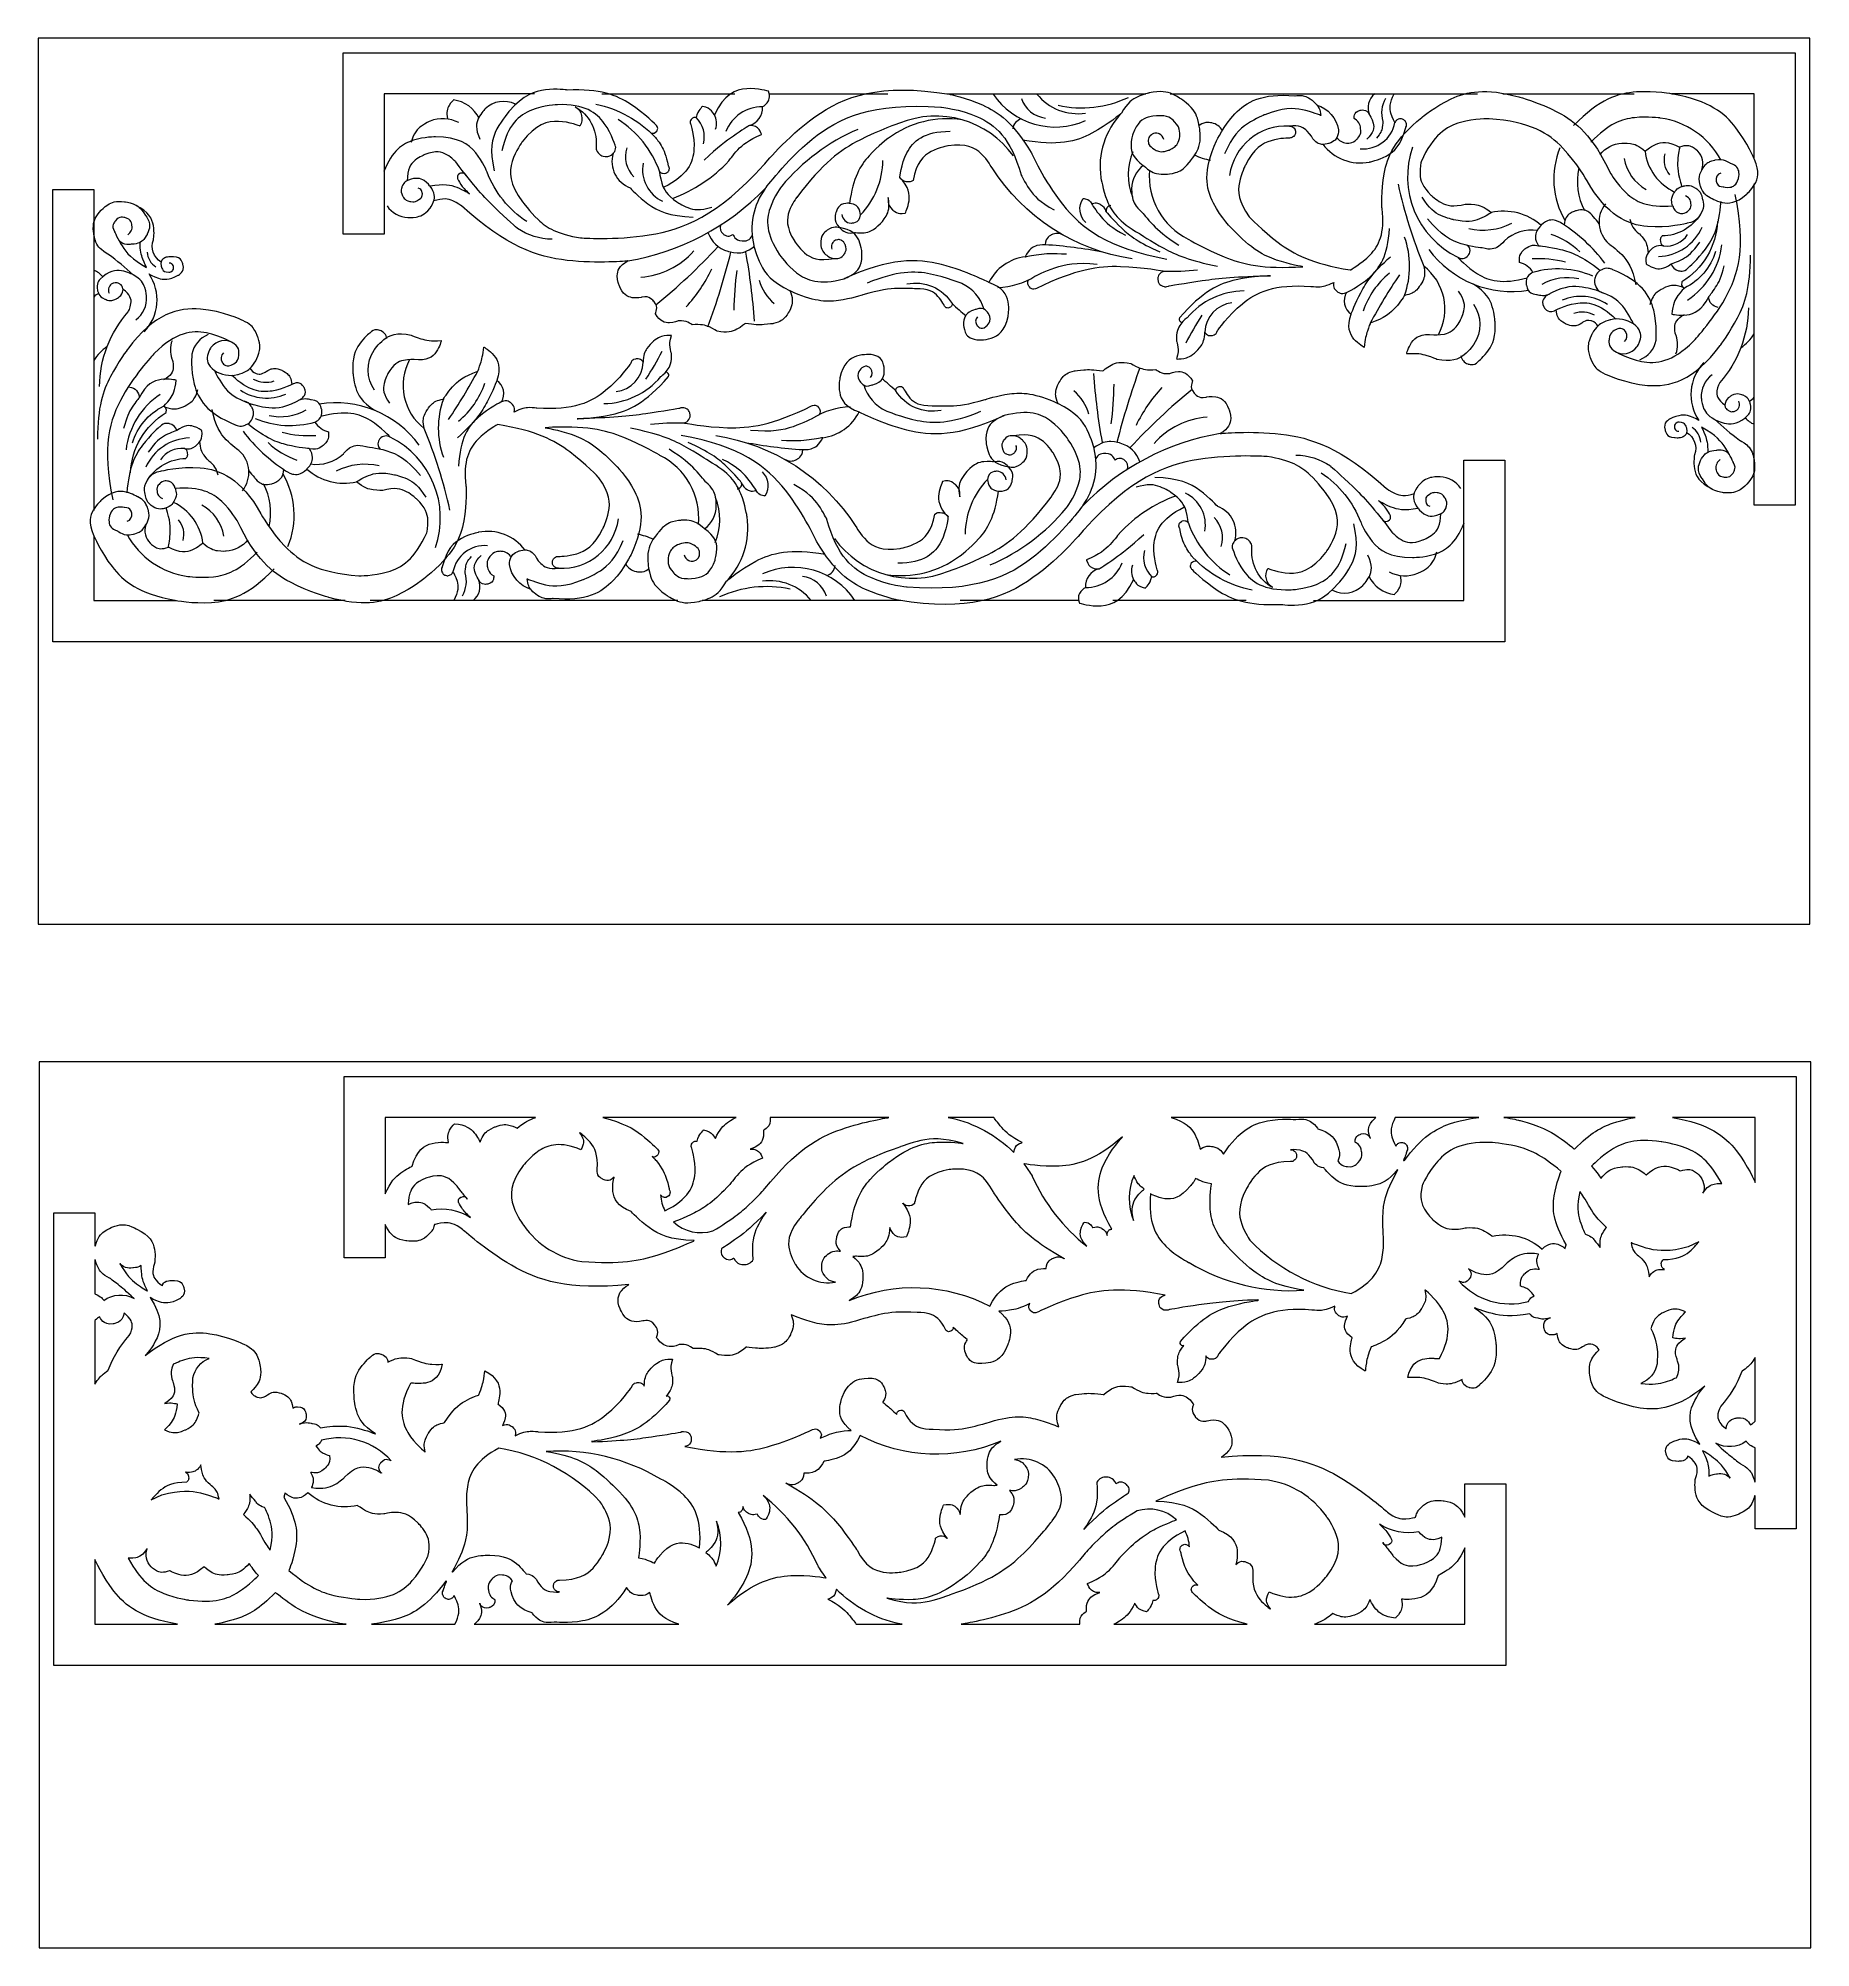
# Model space of a CAD drawing. Header units: millimetres. Extents: x 4881 to 5125, y 4052 to 4315.
import ezdxf

# ---------------------------------------------------------------- set-up
doc = ezdxf.new("R2010")
doc.units = ezdxf.units.MM
doc.header["$MEASUREMENT"] = 0
doc.layers.add('Layer 1', color=18, linetype='Continuous', true_color=0x000000)

msp = doc.modelspace()

# ---------------------------------------------------------------- linework, layer by layer
at = {"layer": 'Layer 1', "color": 1, "lineweight": 9, "true_color": 0xff0000}
for points, knots in [([(4880.69, 4315.42), (4880.69, 4315.42), (5124.69, 4315.42), (5124.69, 4315.42), (5124.69, 4315.42), (5124.69, 4315.42), (5124.69, 4284.92), (5124.69, 4254.42), (5124.69, 4193.42), (5124.69, 4193.42), (5124.69, 4193.42), (5124.69, 4193.42), (5063.69, 4193.42), (5002.69, 4193.42), (4880.69, 4193.42), (4880.69, 4193.42), (4880.69, 4193.42), (4880.69, 4193.42), (4880.69, 4223.92), (4880.69, 4254.42), (4880.69, 4315.42), (4880.69, 4315.42)], [0, 0, 0, 0, 0.142857, 0.142857, 0.142857, 0.285714, 0.285714, 0.285714, 0.428571, 0.428571, 0.428571, 0.571429, 0.571429, 0.571429, 0.714286, 0.714286, 0.714286, 0.857143, 0.857143, 0.857143, 1, 1, 1, 1]), ([(4949.06, 4307.76), (4949.06, 4307.76), (4928.35, 4307.76), (4928.35, 4307.76), (4928.35, 4307.76), (4928.35, 4307.76), (4928.35, 4302.92), (4928.35, 4298.08), (4928.35, 4288.41), (4928.35, 4288.41), (4928.35, 4288.41), (4928.35, 4288.41), (4926.94, 4288.41), (4925.52, 4288.41), (4922.69, 4288.41), (4922.69, 4288.41), (4922.69, 4288.41), (4922.69, 4288.41), (4922.69, 4294.66), (4922.69, 4300.91), (4922.69, 4313.42), (4922.69, 4313.42), (4922.69, 4313.42), (4922.69, 4313.42), (4929.28, 4313.42), (4935.87, 4313.42), (4949.06, 4313.42), (4949.06, 4313.42), (4949.06, 4313.42), (4949.06, 4313.42), (4992.47, 4313.42), (5035.87, 4313.42), (5122.69, 4313.42), (5122.69, 4313.42), (5122.69, 4313.42), (5122.69, 4313.42), (5122.69, 4297.84), (5122.69, 4282.27), (5122.69, 4251.12), (5122.69, 4251.12), (5122.69, 4251.12), (5122.69, 4251.12), (5121.28, 4251.12), (5119.86, 4251.12), (5117.03, 4251.12), (5117.03, 4251.12), (5117.03, 4251.12), (5117.03, 4251.12), (5117.03, 4262.18), (5117.03, 4273.23), (5117.03, 4295.35), (5117.03, 4295.35)], [0, 0, 0, 0, 0.055556, 0.055556, 0.055556, 0.111111, 0.111111, 0.111111, 0.166667, 0.166667, 0.166667, 0.222222, 0.222222, 0.222222, 0.277778, 0.277778, 0.277778, 0.333333, 0.333333, 0.333333, 0.388889, 0.388889, 0.388889, 0.444444, 0.444444, 0.444444, 0.5, 0.5, 0.5, 0.555556, 0.555556, 0.555556, 0.611111, 0.611111, 0.611111, 0.666667, 0.666667, 0.666667, 0.722222, 0.722222, 0.722222, 0.777778, 0.777778, 0.777778, 0.833333, 0.833333, 0.833333, 0.888889, 0.888889, 0.888889, 1, 1, 1, 1]), ([(4965.11, 4302.37), (4965.39, 4302.26), (4965.71, 4302.36), (4965.88, 4302.61), (4965.88, 4302.61), (4965.96, 4302.73), (4966, 4302.87), (4966.04, 4303.01), (4966.03, 4303.18), (4965.84, 4303.41), (4965.84, 4303.41), (4964.22, 4305.05), (4962.29, 4306.31), (4960.37, 4307.58), (4958.13, 4308.46), (4953.53, 4308.28), (4953.53, 4308.28), (4952.04, 4308.48), (4950.56, 4308.31), (4949.07, 4308.14), (4947.59, 4307.59), (4945.58, 4305.37), (4945.58, 4305.37), (4944.58, 4304.25), (4943.88, 4302.93), (4943.19, 4301.61), (4942.8, 4300.08), (4943.5, 4297.17)], [0, 0, 0, 0, 0.1, 0.1, 0.1, 0.2, 0.2, 0.2, 0.3, 0.3, 0.3, 0.4, 0.4, 0.4, 0.5, 0.5, 0.5, 0.6, 0.6, 0.6, 0.7, 0.7, 0.7, 0.8, 0.8, 0.8, 1, 1, 1, 1]), ([(4954.68, 4305.96), (4955.58, 4305.4), (4955.86, 4304.22), (4955.31, 4303.32), (4955.31, 4303.32), (4953.89, 4303.89), (4952.36, 4303.96), (4950.84, 4304.03), (4949.21, 4303.58), (4947.36, 4301.13), (4947.36, 4301.13), (4946.43, 4299.91), (4945.97, 4298.45), (4945.52, 4297), (4945.53, 4295.31), (4947.41, 4292.89), (4947.41, 4292.89), (4948.35, 4291.55), (4949.54, 4290.43), (4950.73, 4289.31), (4952.17, 4288.42), (4955.4, 4287.92), (4955.4, 4287.92), (4960.16, 4287.57), (4964.86, 4288.32), (4969.56, 4289.07), (4974.21, 4290.92), (4980.63, 4297.96), (4980.63, 4297.96), (4983.71, 4301.76), (4987.68, 4304.59), (4991.66, 4307.42), (4996.55, 4309.28), (5006.2, 4307.7), (5006.2, 4307.7), (5008.55, 4307.2), (5010.74, 4306.22), (5012.94, 4305.24), (5014.97, 4303.78), (5017.46, 4299.67), (5017.46, 4299.67), (5019.17, 4295.83), (5021.78, 4292.54), (5024.38, 4289.25), (5027.88, 4286.51), (5036.15, 4285)], [0, 0, 0, 0, 0.0625, 0.0625, 0.0625, 0.125, 0.125, 0.125, 0.1875, 0.1875, 0.1875, 0.25, 0.25, 0.25, 0.3125, 0.3125, 0.3125, 0.375, 0.375, 0.375, 0.4375, 0.4375, 0.4375, 0.5, 0.5, 0.5, 0.5625, 0.5625, 0.5625, 0.625, 0.625, 0.625, 0.6875, 0.6875, 0.6875, 0.75, 0.75, 0.75, 0.8125, 0.8125, 0.8125, 0.875, 0.875, 0.875, 1, 1, 1, 1]), ([(4978.61, 4303.39), (4979.76, 4303.69), (4980.54, 4304.77), (4980.44, 4305.96), (4980.44, 4305.96), (4980.82, 4306.17), (4981.09, 4306.5), (4981.37, 4306.83), (4981.54, 4307.28), (4981.28, 4308.11), (4981.28, 4308.11), (4979.81, 4308.57), (4978.27, 4308.46), (4976.74, 4308.35), (4975.15, 4307.66), (4973.82, 4304.87)], [0, 0, 0, 0, 0.166667, 0.166667, 0.166667, 0.333333, 0.333333, 0.333333, 0.5, 0.5, 0.5, 0.666667, 0.666667, 0.666667, 1, 1, 1, 1]), ([(5035.71, 4301.46), (5035.64, 4301.8), (5035.41, 4302.09), (5035.1, 4302.23), (5035.1, 4302.23), (5034.94, 4302.3), (5034.77, 4302.33), (5034.6, 4302.36), (5034.42, 4302.35), (5034.12, 4302.18), (5034.12, 4302.18), (5033.97, 4302.09), (5033.84, 4301.97), (5033.72, 4301.85), (5033.62, 4301.7), (5033.59, 4301.35), (5033.59, 4301.35), (5033.58, 4301.18), (5033.6, 4301.01), (5033.63, 4300.84), (5033.7, 4300.67), (5033.96, 4300.44), (5033.96, 4300.44), (5034.29, 4300.15), (5034.69, 4299.96), (5035.08, 4299.77), (5035.54, 4299.68), (5036.37, 4299.99), (5036.37, 4299.99), (5036.78, 4300.14), (5037.14, 4300.4), (5037.49, 4300.65), (5037.79, 4301.02), (5037.92, 4301.89), (5037.92, 4301.89), (5037.95, 4302.26), (5037.9, 4302.63), (5037.85, 4303), (5037.72, 4303.37), (5037.21, 4303.91), (5037.21, 4303.91), (5036.96, 4304.18), (5036.65, 4304.39), (5036.34, 4304.6), (5035.98, 4304.75), (5035.24, 4304.73), (5035.24, 4304.73), (5034.4, 4304.78), (5033.59, 4304.55), (5032.79, 4304.31), (5032.02, 4303.8), (5031.47, 4302.2), (5031.47, 4302.2), (5031.2, 4301.41), (5031.21, 4300.57), (5031.22, 4299.73), (5031.51, 4298.85), (5032.9, 4297.9), (5032.9, 4297.9), (5033.33, 4297.47), (5033.84, 4297.15), (5034.35, 4296.84), (5034.94, 4296.62), (5036.15, 4296.69), (5036.15, 4296.69), (5036.75, 4296.73), (5037.33, 4296.9), (5037.91, 4297.06), (5038.46, 4297.36), (5039.21, 4298.3), (5039.21, 4298.3), (5039.76, 4298.91), (5040.18, 4299.62), (5040.59, 4300.34), (5040.86, 4301.15), (5040.69, 4302.79), (5040.69, 4302.79), (5040.6, 4303.61), (5040.35, 4304.39), (5040.09, 4305.18), (5039.67, 4305.92), (5038.33, 4306.89), (5038.33, 4306.89), (5037.67, 4307.37), (5036.91, 4307.71), (5036.16, 4308.04), (5035.32, 4308.22), (5033.71, 4307.87), (5033.71, 4307.87), (5032.91, 4307.7), (5032.16, 4307.36), (5031.41, 4307.02), (5030.71, 4306.52), (5029.89, 4305.09), (5029.89, 4305.09), (5028.02, 4303.48), (5025.83, 4302.33), (5023.65, 4301.18), (5021.15, 4300.5), (5016.28, 4301.38)], [0, 0, 0, 0, 0.029412, 0.029412, 0.029412, 0.058824, 0.058824, 0.058824, 0.088235, 0.088235, 0.088235, 0.117647, 0.117647, 0.117647, 0.147059, 0.147059, 0.147059, 0.176471, 0.176471, 0.176471, 0.205882, 0.205882, 0.205882, 0.235294, 0.235294, 0.235294, 0.264706, 0.264706, 0.264706, 0.294118, 0.294118, 0.294118, 0.323529, 0.323529, 0.323529, 0.352941, 0.352941, 0.352941, 0.382353, 0.382353, 0.382353, 0.411765, 0.411765, 0.411765, 0.441176, 0.441176, 0.441176, 0.470588, 0.470588, 0.470588, 0.5, 0.5, 0.5, 0.529412, 0.529412, 0.529412, 0.558824, 0.558824, 0.558824, 0.588235, 0.588235, 0.588235, 0.617647, 0.617647, 0.617647, 0.647059, 0.647059, 0.647059, 0.676471, 0.676471, 0.676471, 0.705882, 0.705882, 0.705882, 0.735294, 0.735294, 0.735294, 0.764706, 0.764706, 0.764706, 0.794118, 0.794118, 0.794118, 0.823529, 0.823529, 0.823529, 0.852941, 0.852941, 0.852941, 0.882353, 0.882353, 0.882353, 0.911765, 0.911765, 0.911765, 0.941176, 0.941176, 0.941176, 1, 1, 1, 1]), ([(5033.75, 4297.25), (5033.41, 4293.29), (5035.52, 4289.53), (5039.08, 4287.76), (5039.08, 4287.76), (5041.46, 4286.34), (5044.03, 4285.3), (5046.6, 4284.27), (5049.35, 4283.6), (5054.88, 4283.95), (5054.88, 4283.95), (5053.03, 4284.26), (5051.26, 4284.86), (5049.49, 4285.46), (5047.79, 4286.36), (5045.21, 4289.08), (5045.21, 4289.08), (5043.59, 4290.67), (5042.55, 4292.69), (5041.52, 4294.71), (5041.07, 4297.16), (5042.99, 4301.29), (5042.99, 4301.29), (5043.95, 4303.36), (5045.51, 4305.01), (5047.07, 4306.66), (5049.23, 4307.89), (5053.76, 4307.47), (5053.76, 4307.47), (5054.18, 4307.54), (5054.6, 4307.52), (5055.03, 4307.5), (5055.46, 4307.39), (5056.14, 4306.88), (5056.14, 4306.88), (5056.48, 4306.62), (5056.76, 4306.3), (5057.04, 4305.98), (5057.26, 4305.6), (5057.36, 4304.75), (5057.36, 4304.75), (5056.13, 4305.29), (5054.82, 4305.56), (5053.51, 4305.84), (5052.11, 4305.86), (5049.62, 4304.87), (5049.62, 4304.87), (5048.38, 4304.37), (5047.26, 4303.64), (5046.14, 4302.91), (5045.15, 4301.94), (5044.1, 4299.47)], [0, 0, 0, 0, 0.055556, 0.055556, 0.055556, 0.111111, 0.111111, 0.111111, 0.166667, 0.166667, 0.166667, 0.222222, 0.222222, 0.222222, 0.277778, 0.277778, 0.277778, 0.333333, 0.333333, 0.333333, 0.388889, 0.388889, 0.388889, 0.444444, 0.444444, 0.444444, 0.5, 0.5, 0.5, 0.555556, 0.555556, 0.555556, 0.611111, 0.611111, 0.611111, 0.666667, 0.666667, 0.666667, 0.722222, 0.722222, 0.722222, 0.777778, 0.777778, 0.777778, 0.833333, 0.833333, 0.833333, 0.888889, 0.888889, 0.888889, 1, 1, 1, 1]), ([(5056.8, 4306.21), (5058.37, 4305.74), (5059.54, 4304.4), (5059.79, 4302.78), (5059.79, 4302.78), (5059.79, 4302.36), (5059.66, 4301.96), (5059.52, 4301.57), (5059.25, 4301.19), (5058.46, 4300.92), (5058.46, 4300.92), (5058.06, 4300.78), (5057.65, 4300.78), (5057.23, 4300.77), (5056.79, 4300.9), (5056.26, 4301.56), (5056.26, 4301.56), (5055.96, 4302.15), (5055.48, 4302.63), (5055.01, 4303.1), (5054.37, 4303.45), (5053.03, 4303.31), (5053.03, 4303.31), (5053.14, 4303.31), (5053.25, 4303.29), (5053.36, 4303.27), (5053.46, 4303.23), (5053.62, 4303.07), (5053.62, 4303.07), (5053.7, 4303), (5053.76, 4302.91), (5053.82, 4302.81), (5053.87, 4302.71), (5053.87, 4302.49), (5053.87, 4302.49), (5053.87, 4302.38), (5053.84, 4302.27), (5053.82, 4302.16), (5053.78, 4302.06), (5053.62, 4301.9), (5053.62, 4301.9), (5053.54, 4301.83), (5053.44, 4301.77), (5053.35, 4301.71), (5053.24, 4301.67), (5053.02, 4301.67), (5053.02, 4301.67), (5051.74, 4301.67), (5050.52, 4301.3), (5049.29, 4300.94), (5048.12, 4300.22), (5046.96, 4297.94), (5046.96, 4297.94), (5046.37, 4296.8), (5046.13, 4295.54), (5045.89, 4294.29), (5045.99, 4292.92), (5047.47, 4290.83), (5047.47, 4290.83), (5049.33, 4288.89), (5051.49, 4287.28), (5053.64, 4285.66), (5056.08, 4284.38), (5061.4, 4283.5), (5061.4, 4283.5), (5062.93, 4284.32), (5064.14, 4285.58), (5065.34, 4286.83), (5066.22, 4288.51), (5065.78, 4291.97), (5065.78, 4291.97), (5065.62, 4294.38), (5066.06, 4296.75), (5066.49, 4299.12), (5067.51, 4301.46), (5071.26, 4304.51), (5071.26, 4304.51), (5073.13, 4306.03), (5075.31, 4307.05), (5077.49, 4308.08), (5079.99, 4308.6), (5084.64, 4307.32), (5084.64, 4307.32), (5087.41, 4306.57), (5089.95, 4305.24), (5092.49, 4303.9), (5094.8, 4301.98), (5097.26, 4296.79), (5097.26, 4296.79), (5098.14, 4295.29), (5099.41, 4294.11), (5100.68, 4292.92), (5102.34, 4292.05), (5105.81, 4292.32), (5105.81, 4292.32), (5105.71, 4292.6), (5105.67, 4292.89), (5105.64, 4293.19), (5105.66, 4293.49), (5105.94, 4294.02), (5105.94, 4294.02), (5106.09, 4294.28), (5106.28, 4294.5), (5106.47, 4294.73), (5106.72, 4294.92), (5107.29, 4295.06), (5107.29, 4295.06), (5107.58, 4295.13), (5107.88, 4295.14), (5108.17, 4295.15), (5108.48, 4295.1), (5108.97, 4294.77), (5108.97, 4294.77), (5109.22, 4294.6), (5109.43, 4294.39), (5109.63, 4294.18), (5109.8, 4293.91), (5109.89, 4293.33), (5109.89, 4293.33), (5110, 4292.96), (5110.04, 4292.58), (5110.07, 4292.21), (5110.02, 4291.81), (5109.63, 4291.16), (5109.63, 4291.16), (5109.43, 4290.83), (5109.16, 4290.56), (5108.9, 4290.28), (5108.57, 4290.06), (5107.82, 4289.93), (5107.82, 4289.93), (5105.12, 4289.22), (5102.36, 4289.47), (5099.59, 4289.72), (5096.76, 4290.92), (5094.02, 4295.78), (5094.02, 4295.78), (5092.64, 4298.25), (5090.68, 4300.29), (5088.72, 4302.33), (5086.19, 4303.93), (5080.54, 4304.33), (5080.54, 4304.33), (5078.52, 4304.38), (5076.59, 4303.82), (5074.66, 4303.26), (5072.81, 4302.09), (5071.16, 4298.41), (5071.16, 4298.41), (5070.98, 4297.56), (5071.01, 4296.7), (5071.05, 4295.85), (5071.32, 4294.97), (5072.56, 4293.77), (5072.56, 4293.77), (5073.18, 4293.18), (5073.94, 4292.77), (5074.69, 4292.35), (5075.58, 4292.13), (5077.25, 4292.57), (5077.25, 4292.57), (5077.9, 4292.61), (5078.54, 4292.52), (5079.18, 4292.43), (5079.82, 4292.22), (5080.83, 4291.4), (5080.83, 4291.4), (5080.07, 4290.88), (5079.21, 4290.54), (5078.36, 4290.19), (5077.41, 4290.01), (5075.61, 4290.42), (5075.61, 4290.42), (5074.71, 4290.62), (5073.87, 4291), (5073.03, 4291.39), (5072.25, 4291.95), (5071.31, 4293.54)], [0, 0, 0, 0, 0.016667, 0.016667, 0.016667, 0.033333, 0.033333, 0.033333, 0.05, 0.05, 0.05, 0.066667, 0.066667, 0.066667, 0.083333, 0.083333, 0.083333, 0.1, 0.1, 0.1, 0.116667, 0.116667, 0.116667, 0.133333, 0.133333, 0.133333, 0.15, 0.15, 0.15, 0.166667, 0.166667, 0.166667, 0.183333, 0.183333, 0.183333, 0.2, 0.2, 0.2, 0.216667, 0.216667, 0.216667, 0.233333, 0.233333, 0.233333, 0.25, 0.25, 0.25, 0.266667, 0.266667, 0.266667, 0.283333, 0.283333, 0.283333, 0.3, 0.3, 0.3, 0.316667, 0.316667, 0.316667, 0.333333, 0.333333, 0.333333, 0.35, 0.35, 0.35, 0.366667, 0.366667, 0.366667, 0.383333, 0.383333, 0.383333, 0.4, 0.4, 0.4, 0.416667, 0.416667, 0.416667, 0.433333, 0.433333, 0.433333, 0.45, 0.45, 0.45, 0.466667, 0.466667, 0.466667, 0.483333, 0.483333, 0.483333, 0.5, 0.5, 0.5, 0.516667, 0.516667, 0.516667, 0.533333, 0.533333, 0.533333, 0.55, 0.55, 0.55, 0.566667, 0.566667, 0.566667, 0.583333, 0.583333, 0.583333, 0.6, 0.6, 0.6, 0.616667, 0.616667, 0.616667, 0.633333, 0.633333, 0.633333, 0.65, 0.65, 0.65, 0.666667, 0.666667, 0.666667, 0.683333, 0.683333, 0.683333, 0.7, 0.7, 0.7, 0.716667, 0.716667, 0.716667, 0.733333, 0.733333, 0.733333, 0.75, 0.75, 0.75, 0.766667, 0.766667, 0.766667, 0.783333, 0.783333, 0.783333, 0.8, 0.8, 0.8, 0.816667, 0.816667, 0.816667, 0.833333, 0.833333, 0.833333, 0.85, 0.85, 0.85, 0.866667, 0.866667, 0.866667, 0.883333, 0.883333, 0.883333, 0.9, 0.9, 0.9, 0.916667, 0.916667, 0.916667, 0.933333, 0.933333, 0.933333, 0.95, 0.95, 0.95, 0.966667, 0.966667, 0.966667, 1, 1, 1, 1]), ([(5057.63, 4300.82), (5059.12, 4298.83), (5061.62, 4297.87), (5064.05, 4298.36), (5064.05, 4298.36), (5065.27, 4298.6), (5066.37, 4299.19), (5067.46, 4299.77), (5068.43, 4300.69), (5069.04, 4303.1), (5069.04, 4303.1), (5069.09, 4303.2), (5069.13, 4303.31), (5069.16, 4303.42), (5069.17, 4303.53), (5069.1, 4303.75), (5069.1, 4303.75), (5069.06, 4303.86), (5069.01, 4303.96), (5068.95, 4304.05), (5068.87, 4304.14), (5068.67, 4304.24), (5068.67, 4304.24), (5068.57, 4304.29), (5068.46, 4304.31), (5068.35, 4304.34), (5068.23, 4304.34), (5068.02, 4304.26), (5068.02, 4304.26), (5067.91, 4304.22), (5067.82, 4304.15), (5067.72, 4304.09), (5067.64, 4304.01), (5067.56, 4303.8), (5067.56, 4303.8), (5067.19, 4304.4), (5067, 4305.08), (5066.81, 4305.76), (5066.79, 4306.51), (5067.46, 4307.76)], [0, 0, 0, 0, 0.071429, 0.071429, 0.071429, 0.142857, 0.142857, 0.142857, 0.214286, 0.214286, 0.214286, 0.285714, 0.285714, 0.285714, 0.357143, 0.357143, 0.357143, 0.428571, 0.428571, 0.428571, 0.5, 0.5, 0.5, 0.571429, 0.571429, 0.571429, 0.642857, 0.642857, 0.642857, 0.714286, 0.714286, 0.714286, 0.785714, 0.785714, 0.785714, 0.857143, 0.857143, 0.857143, 1, 1, 1, 1]), ([(5112.43, 4296.84), (5111.98, 4296.68), (5111.71, 4296.22), (5111.8, 4295.75), (5111.8, 4295.75), (5111.84, 4295.51), (5111.97, 4295.31), (5112.09, 4295.11), (5112.3, 4294.94), (5112.78, 4294.95), (5112.78, 4294.95), (5113.22, 4294.82), (5113.67, 4294.89), (5114.13, 4294.95), (5114.59, 4295.2), (5114.86, 4296.08), (5114.86, 4296.08), (5114.99, 4296.52), (5114.93, 4296.97), (5114.88, 4297.42), (5114.64, 4297.89), (5113.76, 4298.17), (5113.76, 4298.17), (5113.45, 4298.38), (5113.1, 4298.53), (5112.75, 4298.68), (5112.36, 4298.76), (5111.62, 4298.6), (5111.62, 4298.6), (5111.25, 4298.53), (5110.9, 4298.37), (5110.55, 4298.22), (5110.23, 4297.99), (5109.84, 4297.33), (5109.84, 4297.33), (5109.64, 4297.01), (5109.52, 4296.65), (5109.4, 4296.29), (5109.35, 4295.89), (5109.56, 4295.16), (5109.56, 4295.16), (5109.67, 4294.8), (5109.85, 4294.46), (5110.03, 4294.13), (5110.28, 4293.83), (5110.96, 4293.48), (5110.96, 4293.48), (5111.74, 4293), (5112.64, 4292.8), (5113.53, 4292.6), (5114.53, 4292.68), (5115.93, 4293.87), (5115.93, 4293.87), (5116.63, 4294.47), (5117.09, 4295.26), (5117.56, 4296.05), (5117.79, 4297.03), (5117.07, 4298.72), (5117.07, 4298.72), (5116.07, 4301.06), (5114.52, 4303.08), (5112.97, 4305.09), (5110.87, 4306.78), (5105.87, 4307.71), (5105.87, 4307.71), (5103.37, 4308.18), (5100.83, 4308.01), (5098.29, 4307.84), (5095.73, 4307.03), (5092.17, 4303.39)], [0, 0, 0, 0, 0.041667, 0.041667, 0.041667, 0.083333, 0.083333, 0.083333, 0.125, 0.125, 0.125, 0.166667, 0.166667, 0.166667, 0.208333, 0.208333, 0.208333, 0.25, 0.25, 0.25, 0.291667, 0.291667, 0.291667, 0.333333, 0.333333, 0.333333, 0.375, 0.375, 0.375, 0.416667, 0.416667, 0.416667, 0.458333, 0.458333, 0.458333, 0.5, 0.5, 0.5, 0.541667, 0.541667, 0.541667, 0.583333, 0.583333, 0.583333, 0.625, 0.625, 0.625, 0.666667, 0.666667, 0.666667, 0.708333, 0.708333, 0.708333, 0.75, 0.75, 0.75, 0.791667, 0.791667, 0.791667, 0.833333, 0.833333, 0.833333, 0.875, 0.875, 0.875, 0.916667, 0.916667, 0.916667, 1, 1, 1, 1]), ([(5117.03, 4298.81), (5117.03, 4298.81), (5117.03, 4307.76), (5117.03, 4307.76), (5117.03, 4307.76), (5117.03, 4307.76), (5114.18, 4307.76), (5111.33, 4307.76), (5105.63, 4307.76), (5105.63, 4307.76)], [0, 0, 0, 0, 0.25, 0.25, 0.25, 0.5, 0.5, 0.5, 1, 1, 1, 1]), ([(4941.41, 4304.37), (4940.76, 4305.77), (4939.43, 4306.73), (4937.89, 4306.91), (4937.89, 4306.91), (4937.55, 4306.57), (4937.3, 4306.15), (4937.04, 4305.74), (4936.89, 4305.25), (4937.05, 4304.3)], [0, 0, 0, 0, 0.25, 0.25, 0.25, 0.5, 0.5, 0.5, 1, 1, 1, 1]), ([(4946.42, 4306.32), (4945.04, 4307.02), (4943.36, 4306.76), (4942.25, 4305.67), (4942.25, 4305.67), (4941.7, 4305.12), (4941.35, 4304.43), (4941, 4303.74), (4940.86, 4302.91), (4941.54, 4301.51)], [0, 0, 0, 0, 0.25, 0.25, 0.25, 0.5, 0.5, 0.5, 1, 1, 1, 1]), ([(4954.66, 4305.97), (4956.55, 4304.89), (4957.67, 4302.83), (4957.54, 4300.65), (4957.54, 4300.65), (4957.52, 4300.47), (4957.53, 4300.29), (4957.55, 4300.1), (4957.6, 4299.92), (4957.83, 4299.63), (4957.83, 4299.63), (4957.95, 4299.48), (4958.09, 4299.37), (4958.23, 4299.25), (4958.4, 4299.16), (4958.77, 4299.12), (4958.77, 4299.12), (4958.95, 4299.11), (4959.14, 4299.13), (4959.32, 4299.15), (4959.5, 4299.21), (4959.78, 4299.45), (4959.78, 4299.45), (4959.92, 4299.57), (4960.04, 4299.72), (4960.15, 4299.86), (4960.23, 4300.04), (4960.25, 4300.4), (4960.25, 4300.4), (4959.74, 4302.19), (4958.66, 4303.68), (4957.58, 4305.17), (4955.92, 4306.38), (4952.22, 4306.26), (4952.22, 4306.26), (4950.37, 4306.2), (4948.65, 4305.52), (4946.94, 4304.84), (4945.36, 4303.54), (4944.56, 4299.92)], [0, 0, 0, 0, 0.071429, 0.071429, 0.071429, 0.142857, 0.142857, 0.142857, 0.214286, 0.214286, 0.214286, 0.285714, 0.285714, 0.285714, 0.357143, 0.357143, 0.357143, 0.428571, 0.428571, 0.428571, 0.5, 0.5, 0.5, 0.571429, 0.571429, 0.571429, 0.642857, 0.642857, 0.642857, 0.714286, 0.714286, 0.714286, 0.785714, 0.785714, 0.785714, 0.857143, 0.857143, 0.857143, 1, 1, 1, 1]), ([(4957.51, 4306.33), (4960.61, 4305.69), (4963.45, 4304.12), (4965.64, 4301.84), (4965.64, 4301.84), (4966.11, 4301.26), (4966.49, 4300.62), (4966.88, 4299.98), (4967.19, 4299.29), (4967.46, 4297.83), (4967.46, 4297.83), (4967.51, 4297.75), (4967.54, 4297.66), (4967.58, 4297.57), (4967.6, 4297.48), (4967.55, 4297.29), (4967.55, 4297.29), (4967.53, 4297.2), (4967.5, 4297.12), (4967.46, 4297.03), (4967.4, 4296.95), (4967.24, 4296.85), (4967.24, 4296.85), (4967.16, 4296.8), (4967.07, 4296.77), (4966.98, 4296.74), (4966.89, 4296.72), (4966.7, 4296.77), (4966.7, 4296.77), (4966.61, 4296.79), (4966.53, 4296.83), (4966.44, 4296.87), (4966.37, 4296.93), (4966.27, 4297.09), (4966.27, 4297.09), (4966.33, 4296.24), (4966.58, 4295.43), (4966.82, 4294.61), (4967.27, 4293.83), (4968.67, 4292.87), (4968.67, 4292.87), (4969.38, 4292.39), (4970.17, 4292.08), (4970.97, 4291.77), (4971.85, 4291.64), (4973.48, 4292.15)], [0, 0, 0, 0, 0.0625, 0.0625, 0.0625, 0.125, 0.125, 0.125, 0.1875, 0.1875, 0.1875, 0.25, 0.25, 0.25, 0.3125, 0.3125, 0.3125, 0.375, 0.375, 0.375, 0.4375, 0.4375, 0.4375, 0.5, 0.5, 0.5, 0.5625, 0.5625, 0.5625, 0.625, 0.625, 0.625, 0.6875, 0.6875, 0.6875, 0.75, 0.75, 0.75, 0.8125, 0.8125, 0.8125, 0.875, 0.875, 0.875, 1, 1, 1, 1]), ([(4961.89, 4284.74), (4969.1, 4285.97), (4975.73, 4289.46), (4980.83, 4294.7), (4980.83, 4294.7), (4983.62, 4298.53), (4987.3, 4301.5), (4990.98, 4304.48), (4995.55, 4306.6), (5005, 4305.92), (5005, 4305.92), (5007.62, 4305.66), (5010.04, 4304.6), (5012.45, 4303.54), (5014.65, 4301.69), (5016.06, 4296.6), (5016.06, 4296.6), (5016.55, 4295.58), (5017.19, 4294.65), (5017.83, 4293.71), (5018.62, 4292.87), (5020.6, 4291.76)], [0, 0, 0, 0, 0.125, 0.125, 0.125, 0.25, 0.25, 0.25, 0.375, 0.375, 0.375, 0.5, 0.5, 0.5, 0.625, 0.625, 0.625, 0.75, 0.75, 0.75, 1, 1, 1, 1]), ([(4973.98, 4302.89), (4974.22, 4303.54), (4974.16, 4304.27), (4973.82, 4304.87), (4973.82, 4304.87), (4973.65, 4305.18), (4973.41, 4305.43), (4973.18, 4305.69), (4972.88, 4305.9), (4972.2, 4306.03), (4972.2, 4306.03), (4971.98, 4305.82), (4971.8, 4305.58), (4971.61, 4305.34), (4971.46, 4305.07), (4971.31, 4304.49)], [0, 0, 0, 0, 0.166667, 0.166667, 0.166667, 0.333333, 0.333333, 0.333333, 0.5, 0.5, 0.5, 0.666667, 0.666667, 0.666667, 1, 1, 1, 1]), ([(5015.01, 4299.21), (5011.43, 4304.15), (5004.96, 4306), (4999.31, 4303.71), (4999.31, 4303.71), (4996.49, 4302.76), (4993.85, 4301.39), (4991.21, 4300.03), (4988.75, 4298.25), (4985.17, 4293.5), (4985.17, 4293.5), (4984.5, 4292.63), (4984.13, 4291.6), (4983.76, 4290.57), (4983.69, 4289.37), (4984.84, 4287.5), (4984.84, 4287.5), (4985.42, 4286.56), (4986.25, 4285.86), (4987.09, 4285.15), (4988.18, 4284.66), (4990.34, 4285.08), (4990.34, 4285.08), (4990.59, 4285.04), (4990.84, 4285.07), (4991.09, 4285.1), (4991.34, 4285.2), (4991.65, 4285.59), (4991.65, 4285.59), (4991.8, 4285.79), (4991.9, 4286.03), (4991.99, 4286.26), (4992.02, 4286.53), (4991.82, 4286.99), (4991.82, 4286.99), (4991.78, 4287.11), (4991.72, 4287.23), (4991.66, 4287.34), (4991.57, 4287.45), (4991.34, 4287.56), (4991.34, 4287.56), (4991.23, 4287.62), (4991.1, 4287.66), (4990.98, 4287.69), (4990.85, 4287.71), (4990.6, 4287.62), (4990.6, 4287.62), (4990.48, 4287.58), (4990.37, 4287.52), (4990.26, 4287.45), (4990.16, 4287.36), (4990.05, 4287.13), (4990.05, 4287.13), (4989.99, 4287.01), (4989.96, 4286.88), (4989.93, 4286.76), (4989.93, 4286.62), (4990.02, 4286.38)], [0, 0, 0, 0, 0.05, 0.05, 0.05, 0.1, 0.1, 0.1, 0.15, 0.15, 0.15, 0.2, 0.2, 0.2, 0.25, 0.25, 0.25, 0.3, 0.3, 0.3, 0.35, 0.35, 0.35, 0.4, 0.4, 0.4, 0.45, 0.45, 0.45, 0.5, 0.5, 0.5, 0.55, 0.55, 0.55, 0.6, 0.6, 0.6, 0.65, 0.65, 0.65, 0.7, 0.7, 0.7, 0.75, 0.75, 0.75, 0.8, 0.8, 0.8, 0.85, 0.85, 0.85, 0.9, 0.9, 0.9, 1, 1, 1, 1]), ([(5007.94, 4304.17), (5004.35, 4304.71), (5000.7, 4303.8), (4997.79, 4301.64), (4997.79, 4301.64), (4996.33, 4300.56), (4995.12, 4299.21), (4993.91, 4297.87), (4992.95, 4296.26), (4992.43, 4292.67)], [0, 0, 0, 0, 0.25, 0.25, 0.25, 0.5, 0.5, 0.5, 1, 1, 1, 1]), ([(5029.89, 4305.09), (5027.62, 4302.72), (5026.57, 4299.44), (5027.06, 4296.2), (5027.06, 4296.2), (5027.3, 4294.58), (5027.91, 4293.06), (5028.52, 4291.54), (5029.5, 4290.12), (5032.36, 4288.52), (5032.36, 4288.52), (5033.99, 4287.42), (5035.72, 4286.49), (5037.44, 4285.56), (5039.27, 4284.79), (5043.12, 4284.02)], [0, 0, 0, 0, 0.166667, 0.166667, 0.166667, 0.333333, 0.333333, 0.333333, 0.5, 0.5, 0.5, 0.666667, 0.666667, 0.666667, 1, 1, 1, 1]), ([(5059.52, 4301.79), (5059.82, 4301.33), (5060.32, 4301.03), (5060.88, 4300.98), (5060.88, 4300.98), (5061.15, 4300.95), (5061.43, 4300.99), (5061.7, 4301.03), (5061.97, 4301.13), (5062.35, 4301.54), (5062.35, 4301.54), (5062.54, 4301.74), (5062.68, 4301.98), (5062.82, 4302.22), (5062.91, 4302.49), (5062.83, 4303.04), (5062.83, 4303.04), (5062.79, 4303.32), (5062.69, 4303.57), (5062.58, 4303.83), (5062.42, 4304.07), (5061.94, 4304.35), (5061.94, 4304.35), (5061.92, 4304.61), (5062, 4304.87), (5062.08, 4305.12), (5062.25, 4305.36), (5062.77, 4305.49), (5062.77, 4305.49), (5063.02, 4305.55), (5063.28, 4305.52), (5063.55, 4305.49), (5063.81, 4305.36), (5064.03, 4304.87), (5064.03, 4304.87), (5064.41, 4304.35), (5064.57, 4303.73), (5064.72, 4303.11), (5064.64, 4302.39), (5063.68, 4301.53)], [0, 0, 0, 0, 0.071429, 0.071429, 0.071429, 0.142857, 0.142857, 0.142857, 0.214286, 0.214286, 0.214286, 0.285714, 0.285714, 0.285714, 0.357143, 0.357143, 0.357143, 0.428571, 0.428571, 0.428571, 0.5, 0.5, 0.5, 0.571429, 0.571429, 0.571429, 0.642857, 0.642857, 0.642857, 0.714286, 0.714286, 0.714286, 0.785714, 0.785714, 0.785714, 0.857143, 0.857143, 0.857143, 1, 1, 1, 1]), ([(5066.27, 4307.11), (5065.71, 4306.16), (5065.57, 4305.02), (5065.89, 4303.96), (5065.89, 4303.96), (5065.89, 4303.54), (5065.82, 4303.12), (5065.74, 4302.7), (5065.58, 4302.29), (5065, 4301.67)], [0, 0, 0, 0, 0.25, 0.25, 0.25, 0.5, 0.5, 0.5, 1, 1, 1, 1]), ([(4938.61, 4303.79), (4937.39, 4304.44), (4935.95, 4304.52), (4934.67, 4303.99), (4934.67, 4303.99), (4934.03, 4303.72), (4933.47, 4303.32), (4932.91, 4302.92), (4932.43, 4302.38), (4932.04, 4301.05)], [0, 0, 0, 0, 0.25, 0.25, 0.25, 0.5, 0.5, 0.5, 1, 1, 1, 1]), ([(4972.31, 4300.87), (4972.66, 4302.17), (4972.28, 4303.55), (4971.31, 4304.49), (4971.31, 4304.49), (4971.19, 4304.51), (4971.07, 4304.5), (4970.95, 4304.49), (4970.83, 4304.45), (4970.68, 4304.27), (4970.68, 4304.27), (4970.6, 4304.18), (4970.54, 4304.08), (4970.49, 4303.97), (4970.46, 4303.85), (4970.54, 4303.62), (4970.54, 4303.62), (4971.12, 4301.91), (4971.01, 4300.13), (4970.91, 4298.34), (4970.12, 4296.47), (4966.88, 4294.9)], [0, 0, 0, 0, 0.125, 0.125, 0.125, 0.25, 0.25, 0.25, 0.375, 0.375, 0.375, 0.5, 0.5, 0.5, 0.625, 0.625, 0.625, 0.75, 0.75, 0.75, 1, 1, 1, 1]), ([(4968.06, 4293.36), (4971, 4294.45), (4973.65, 4296.21), (4975.8, 4298.51), (4975.8, 4298.51), (4976.37, 4299.31), (4977.04, 4300.03), (4977.72, 4300.75), (4978.5, 4301.38), (4980.31, 4302.15), (4980.31, 4302.15), (4980.21, 4302.53), (4979.98, 4302.85), (4979.75, 4303.17), (4979.4, 4303.43), (4978.61, 4303.39), (4978.61, 4303.39), (4977.51, 4302.69), (4976.44, 4301.94), (4975.37, 4301.2), (4974.34, 4300.4), (4972.42, 4298.64)], [0, 0, 0, 0, 0.125, 0.125, 0.125, 0.25, 0.25, 0.25, 0.375, 0.375, 0.375, 0.5, 0.5, 0.5, 0.625, 0.625, 0.625, 0.75, 0.75, 0.75, 1, 1, 1, 1]), ([(4993.57, 4302.84), (4989.51, 4301.1), (4985.93, 4298.43), (4983.1, 4295.04), (4983.1, 4295.04), (4982.05, 4293.66), (4981.49, 4292.02), (4980.93, 4290.38), (4980.87, 4288.48), (4982.81, 4285.6), (4982.81, 4285.6), (4983.78, 4284.15), (4985.15, 4283.1), (4986.52, 4282.05), (4988.3, 4281.38), (4991.65, 4282.28), (4991.65, 4282.28), (4992.45, 4282.55), (4993.11, 4283.07), (4993.76, 4283.59), (4994.27, 4284.37), (4994.13, 4286.04), (4994.13, 4286.04), (4994.06, 4286.88), (4993.7, 4287.64), (4993.35, 4288.4), (4992.72, 4289.08), (4991.05, 4289.33), (4991.05, 4289.33), (4990.76, 4289.39), (4990.45, 4289.39), (4990.15, 4289.38), (4989.84, 4289.32), (4989.35, 4288.96), (4989.35, 4288.96), (4989.1, 4288.78), (4988.9, 4288.55), (4988.7, 4288.32), (4988.54, 4288.05), (4988.48, 4287.44), (4988.48, 4287.44), (4988.45, 4287.14), (4988.48, 4286.84), (4988.51, 4286.54), (4988.61, 4286.24), (4989.01, 4285.78), (4989.01, 4285.78), (4989.22, 4285.56), (4989.46, 4285.38), (4989.71, 4285.2), (4990, 4285.07), (4990.61, 4285.06)], [0, 0, 0, 0, 0.055556, 0.055556, 0.055556, 0.111111, 0.111111, 0.111111, 0.166667, 0.166667, 0.166667, 0.222222, 0.222222, 0.222222, 0.277778, 0.277778, 0.277778, 0.333333, 0.333333, 0.333333, 0.388889, 0.388889, 0.388889, 0.444444, 0.444444, 0.444444, 0.5, 0.5, 0.5, 0.555556, 0.555556, 0.555556, 0.611111, 0.611111, 0.611111, 0.666667, 0.666667, 0.666667, 0.722222, 0.722222, 0.722222, 0.777778, 0.777778, 0.777778, 0.833333, 0.833333, 0.833333, 0.888889, 0.888889, 0.888889, 1, 1, 1, 1]), ([(4991.39, 4291.13), (4991.45, 4290.48), (4991.98, 4289.97), (4992.64, 4289.96), (4992.64, 4289.96), (4992.96, 4289.95), (4993.27, 4290.06), (4993.57, 4290.18), (4993.85, 4290.42), (4993.94, 4291.07), (4993.94, 4291.07), (4993.92, 4291.48), (4993.75, 4291.86), (4993.58, 4292.23), (4993.26, 4292.57), (4992.43, 4292.67), (4992.43, 4292.67), (4992.02, 4292.72), (4991.62, 4292.62), (4991.22, 4292.52), (4990.83, 4292.26), (4990.59, 4291.47), (4990.59, 4291.47), (4990.47, 4291.09), (4990.45, 4290.7), (4990.44, 4290.31), (4990.53, 4289.91), (4991.05, 4289.33), (4991.05, 4289.33), (4991.32, 4289.04), (4991.65, 4288.83), (4991.97, 4288.62), (4992.37, 4288.49), (4993.14, 4288.65), (4993.14, 4288.65), (4993.79, 4288.56), (4994.45, 4288.63), (4995.11, 4288.69), (4995.77, 4288.92), (4996.69, 4289.88), (4996.69, 4289.88), (4997.15, 4290.36), (4997.48, 4290.93), (4997.81, 4291.51), (4998.01, 4292.17), (4997.77, 4293.48), (4997.77, 4293.48), (4997.72, 4293.16), (4997.75, 4292.85), (4997.79, 4292.53), (4997.9, 4292.21), (4998.37, 4291.78), (4998.37, 4291.78), (4998.61, 4291.57), (4998.89, 4291.42), (4999.17, 4291.27), (4999.5, 4291.18), (5000.12, 4291.33), (5000.12, 4291.33), (5000.51, 4292.15), (5000.64, 4293.04), (5000.76, 4293.93), (5000.62, 4294.91), (4999.38, 4296.23), (4999.38, 4296.23), (4999.52, 4298.03), (5000.34, 4299.63), (5001.17, 4301.22), (5002.68, 4302.61), (5006.29, 4302.6)], [0, 0, 0, 0, 0.041667, 0.041667, 0.041667, 0.083333, 0.083333, 0.083333, 0.125, 0.125, 0.125, 0.166667, 0.166667, 0.166667, 0.208333, 0.208333, 0.208333, 0.25, 0.25, 0.25, 0.291667, 0.291667, 0.291667, 0.333333, 0.333333, 0.333333, 0.375, 0.375, 0.375, 0.416667, 0.416667, 0.416667, 0.458333, 0.458333, 0.458333, 0.5, 0.5, 0.5, 0.541667, 0.541667, 0.541667, 0.583333, 0.583333, 0.583333, 0.625, 0.625, 0.625, 0.666667, 0.666667, 0.666667, 0.708333, 0.708333, 0.708333, 0.75, 0.75, 0.75, 0.791667, 0.791667, 0.791667, 0.833333, 0.833333, 0.833333, 0.875, 0.875, 0.875, 0.916667, 0.916667, 0.916667, 1, 1, 1, 1]), ([(5043.79, 4302.71), (5043.47, 4303.24), (5042.94, 4303.62), (5042.34, 4303.75), (5042.34, 4303.75), (5042.04, 4303.81), (5041.73, 4303.81), (5041.42, 4303.81), (5041.1, 4303.75), (5040.6, 4303.39)], [0, 0, 0, 0, 0.25, 0.25, 0.25, 0.5, 0.5, 0.5, 1, 1, 1, 1]), ([(5112.44, 4298.65), (5110.74, 4301.79), (5107.64, 4303.93), (5104.1, 4304.42), (5104.1, 4304.42), (5102.34, 4304.66), (5100.56, 4304.47), (5098.79, 4304.28), (5097.01, 4303.66), (5094.54, 4301.09)], [0, 0, 0, 0, 0.25, 0.25, 0.25, 0.5, 0.5, 0.5, 1, 1, 1, 1]), ([(4947.98, 4290.15), (4945.5, 4291.81), (4943.59, 4294.19), (4942.52, 4296.98), (4942.52, 4296.98), (4941.94, 4298.43), (4940.95, 4299.64), (4939.96, 4300.84), (4938.56, 4301.8), (4935.43, 4301.82), (4935.43, 4301.82), (4933.86, 4301.83), (4932.37, 4301.36), (4930.88, 4300.89), (4929.47, 4299.96), (4928.28, 4297.06)], [0, 0, 0, 0, 0.166667, 0.166667, 0.166667, 0.333333, 0.333333, 0.333333, 0.5, 0.5, 0.5, 0.666667, 0.666667, 0.666667, 1, 1, 1, 1]), ([(4951.46, 4287.72), (4949.77, 4287.74), (4948.12, 4288.26), (4946.72, 4289.21), (4946.72, 4289.21), (4945.14, 4290.59), (4943.64, 4292.04), (4942.14, 4293.5), (4940.72, 4295.03), (4938.2, 4298.37), (4938.2, 4298.37), (4937.67, 4298.97), (4936.98, 4299.37), (4936.3, 4299.77), (4935.45, 4299.98), (4933.96, 4299.4), (4933.96, 4299.4), (4933.22, 4299.11), (4932.6, 4298.6), (4931.98, 4298.1), (4931.5, 4297.38), (4931.52, 4295.78)], [0, 0, 0, 0, 0.125, 0.125, 0.125, 0.25, 0.25, 0.25, 0.375, 0.375, 0.375, 0.5, 0.5, 0.5, 0.625, 0.625, 0.625, 0.75, 0.75, 0.75, 1, 1, 1, 1]), ([(4959.88, 4299.54), (4959.3, 4297.59), (4960.33, 4295.52), (4962.23, 4294.8), (4962.23, 4294.8), (4963.35, 4293.57), (4964.68, 4292.6), (4966.02, 4291.62), (4967.59, 4290.9), (4970.9, 4290.79)], [0, 0, 0, 0, 0.25, 0.25, 0.25, 0.5, 0.5, 0.5, 1, 1, 1, 1]), ([(5031.36, 4285.04), (5023.42, 4286.24), (5016.39, 4290.8), (5012.06, 4297.56), (5012.06, 4297.56), (5011.48, 4298.66), (5010.58, 4299.51), (5009.69, 4300.36), (5008.47, 4300.97), (5006.02, 4300.58), (5006.02, 4300.58), (5004.8, 4300.38), (5003.7, 4299.81), (5002.61, 4299.24), (5001.64, 4298.29), (5001.22, 4295.84), (5001.22, 4295.84), (5001.07, 4295.74), (5000.91, 4295.68), (5000.74, 4295.61), (5000.56, 4295.58), (5000.22, 4295.65), (5000.22, 4295.65), (5000.05, 4295.69), (4999.88, 4295.76), (4999.72, 4295.83), (4999.57, 4295.93), (4999.38, 4296.23)], [0, 0, 0, 0, 0.1, 0.1, 0.1, 0.2, 0.2, 0.2, 0.3, 0.3, 0.3, 0.4, 0.4, 0.4, 0.5, 0.5, 0.5, 0.6, 0.6, 0.6, 0.7, 0.7, 0.7, 0.8, 0.8, 0.8, 1, 1, 1, 1]), ([(5069.98, 4300.43), (5067.94, 4294.52), (5070.6, 4288.02), (5076.2, 4285.25), (5076.2, 4285.25), (5077.41, 4283.91), (5078.94, 4282.96), (5080.46, 4282.02), (5082.32, 4281.47), (5085.79, 4282.42)], [0, 0, 0, 0, 0.25, 0.25, 0.25, 0.5, 0.5, 0.5, 1, 1, 1, 1]), ([(5095.81, 4299.4), (5096.55, 4300.32), (5097.64, 4300.88), (5098.81, 4300.96), (5098.81, 4300.96), (5099.4, 4301.01), (5099.98, 4300.92), (5100.56, 4300.84), (5101.14, 4300.64), (5102, 4299.84), (5102, 4299.84), (5102.65, 4300.43), (5103.45, 4300.79), (5104.26, 4301.14), (5105.22, 4301.25), (5106.76, 4300.4), (5106.76, 4300.4), (5106.58, 4299.5), (5106.51, 4298.58), (5106.45, 4297.67), (5106.5, 4296.74), (5107.06, 4294.99)], [0, 0, 0, 0, 0.125, 0.125, 0.125, 0.25, 0.25, 0.25, 0.375, 0.375, 0.375, 0.5, 0.5, 0.5, 0.625, 0.625, 0.625, 0.75, 0.75, 0.75, 1, 1, 1, 1]), ([(5109.84, 4297.33), (5110.16, 4298.21), (5109.95, 4299.2), (5109.28, 4299.86), (5109.28, 4299.86), (5108.95, 4300.19), (5108.54, 4300.4), (5108.13, 4300.62), (5107.63, 4300.73), (5106.76, 4300.4)], [0, 0, 0, 0, 0.25, 0.25, 0.25, 0.5, 0.5, 0.5, 1, 1, 1, 1]), ([(4939.66, 4296.51), (4939.5, 4296.79), (4939.16, 4296.92), (4938.86, 4296.81), (4938.86, 4296.81), (4938.7, 4296.75), (4938.58, 4296.64), (4938.47, 4296.54), (4938.38, 4296.38), (4938.44, 4296.06), (4938.44, 4296.06), (4938.65, 4295.67), (4938.9, 4295.29), (4939.15, 4294.92), (4939.44, 4294.56), (4940.11, 4293.97), (4940.11, 4293.97), (4939.3, 4294.48), (4938.41, 4294.84), (4937.52, 4295.19), (4936.55, 4295.38), (4934.66, 4295.03)], [0, 0, 0, 0, 0.125, 0.125, 0.125, 0.25, 0.25, 0.25, 0.375, 0.375, 0.375, 0.5, 0.5, 0.5, 0.625, 0.625, 0.625, 0.75, 0.75, 0.75, 1, 1, 1, 1]), ([(5032.9, 4297.9), (5031.91, 4297.12), (5031.32, 4295.95), (5031.29, 4294.69), (5031.29, 4294.69), (5031.28, 4294.07), (5031.4, 4293.45), (5031.53, 4292.84), (5031.8, 4292.24), (5032.74, 4291.42), (5032.74, 4291.42), (5033.46, 4290.53), (5034.24, 4289.71), (5035.02, 4288.89), (5035.88, 4288.12), (5037.8, 4286.91)], [0, 0, 0, 0, 0.166667, 0.166667, 0.166667, 0.333333, 0.333333, 0.333333, 0.5, 0.5, 0.5, 0.666667, 0.666667, 0.666667, 1, 1, 1, 1]), ([(5056.33, 4237.97), (5056.33, 4237.97), (5077.03, 4237.97), (5077.03, 4237.97), (5077.03, 4237.97), (5077.03, 4237.97), (5077.03, 4242.81), (5077.03, 4247.64), (5077.03, 4257.32), (5077.03, 4257.32), (5077.03, 4257.32), (5077.03, 4257.32), (5078.45, 4257.32), (5079.86, 4257.32), (5082.69, 4257.32), (5082.69, 4257.32), (5082.69, 4257.32), (5082.69, 4257.32), (5082.69, 4251.07), (5082.69, 4244.81), (5082.69, 4232.31), (5082.69, 4232.31), (5082.69, 4232.31), (5082.69, 4232.31), (5076.1, 4232.31), (5069.51, 4232.31), (5056.33, 4232.31), (5056.33, 4232.31), (5056.33, 4232.31), (5056.33, 4232.31), (5012.92, 4232.31), (4969.51, 4232.31), (4882.69, 4232.31), (4882.69, 4232.31), (4882.69, 4232.31), (4882.69, 4232.31), (4882.69, 4247.88), (4882.69, 4263.46), (4882.69, 4294.6), (4882.69, 4294.6), (4882.69, 4294.6), (4882.69, 4294.6), (4884.11, 4294.6), (4885.52, 4294.6), (4888.35, 4294.6), (4888.35, 4294.6), (4888.35, 4294.6), (4888.35, 4294.6), (4888.35, 4283.55), (4888.35, 4272.49), (4888.35, 4250.38), (4888.35, 4250.38)], [0, 0, 0, 0, 0.055556, 0.055556, 0.055556, 0.111111, 0.111111, 0.111111, 0.166667, 0.166667, 0.166667, 0.222222, 0.222222, 0.222222, 0.277778, 0.277778, 0.277778, 0.333333, 0.333333, 0.333333, 0.388889, 0.388889, 0.388889, 0.444444, 0.444444, 0.444444, 0.5, 0.5, 0.5, 0.555556, 0.555556, 0.555556, 0.611111, 0.611111, 0.611111, 0.666667, 0.666667, 0.666667, 0.722222, 0.722222, 0.722222, 0.777778, 0.777778, 0.777778, 0.833333, 0.833333, 0.833333, 0.888889, 0.888889, 0.888889, 1, 1, 1, 1]), ([(4928.74, 4292.31), (4929.41, 4291.38), (4930.46, 4290.79), (4931.6, 4290.72), (4931.6, 4290.72), (4932.17, 4290.69), (4932.74, 4290.78), (4933.3, 4290.88), (4933.86, 4291.1), (4934.63, 4291.94), (4934.63, 4291.94), (4934.98, 4292.4), (4935.16, 4292.94), (4935.34, 4293.48), (4935.35, 4294.11), (4934.66, 4295.03), (4934.66, 4295.03), (4934.32, 4295.49), (4933.84, 4295.8), (4933.36, 4296.12), (4932.75, 4296.29), (4931.69, 4295.86), (4931.69, 4295.86), (4931.48, 4295.78), (4931.3, 4295.66), (4931.11, 4295.54), (4930.95, 4295.38), (4930.8, 4294.97), (4930.8, 4294.97), (4930.72, 4294.76), (4930.69, 4294.54), (4930.65, 4294.33), (4930.67, 4294.1), (4930.88, 4293.71), (4930.88, 4293.71), (4930.98, 4293.51), (4931.12, 4293.35), (4931.26, 4293.18), (4931.45, 4293.04), (4931.87, 4292.94), (4931.87, 4292.94), (4932.09, 4292.89), (4932.31, 4292.88), (4932.53, 4292.88), (4932.75, 4292.93), (4933.11, 4293.18), (4933.11, 4293.18), (4933.27, 4293.26), (4933.39, 4293.38), (4933.52, 4293.49), (4933.61, 4293.66), (4933.6, 4294), (4933.6, 4294), (4933.59, 4294.17), (4933.53, 4294.33), (4933.47, 4294.5), (4933.36, 4294.65), (4933.03, 4294.77)], [0, 0, 0, 0, 0.05, 0.05, 0.05, 0.1, 0.1, 0.1, 0.15, 0.15, 0.15, 0.2, 0.2, 0.2, 0.25, 0.25, 0.25, 0.3, 0.3, 0.3, 0.35, 0.35, 0.35, 0.4, 0.4, 0.4, 0.45, 0.45, 0.45, 0.5, 0.5, 0.5, 0.55, 0.55, 0.55, 0.6, 0.6, 0.6, 0.65, 0.65, 0.65, 0.7, 0.7, 0.7, 0.75, 0.75, 0.75, 0.8, 0.8, 0.8, 0.85, 0.85, 0.85, 0.9, 0.9, 0.9, 1, 1, 1, 1]), ([(4980.83, 4294.7), (4979.17, 4292.45), (4978.6, 4289.58), (4979.25, 4286.86), (4979.25, 4286.86), (4979.58, 4285.5), (4980.2, 4284.25), (4980.83, 4283), (4981.74, 4281.86), (4984.24, 4280.62)], [0, 0, 0, 0, 0.25, 0.25, 0.25, 0.5, 0.5, 0.5, 1, 1, 1, 1]), ([(4893.75, 4282.84), (4892.68, 4283.83), (4891.56, 4284.77), (4890.38, 4285.64), (4890.38, 4285.64), (4889.84, 4285.92), (4889.39, 4286.32), (4888.93, 4286.71), (4888.55, 4287.23), (4888.35, 4288.42), (4888.35, 4288.42), (4888.25, 4289.02), (4888.29, 4289.62), (4888.33, 4290.23), (4888.52, 4290.84), (4889.36, 4291.72), (4889.36, 4291.72), (4889.77, 4292.16), (4890.28, 4292.49), (4890.79, 4292.81), (4891.39, 4293.03), (4892.6, 4292.89), (4892.6, 4292.89), (4893.2, 4292.82), (4893.77, 4292.61), (4894.33, 4292.4), (4894.87, 4292.05), (4895.48, 4291), (4895.48, 4291), (4895.75, 4290.63), (4895.92, 4290.2), (4896.08, 4289.77), (4896.13, 4289.28), (4895.72, 4288.44), (4895.72, 4288.44), (4895.52, 4288.03), (4895.22, 4287.69), (4894.91, 4287.34), (4894.49, 4287.07), (4893.57, 4287.05), (4893.57, 4287.05), (4893.24, 4286.98), (4892.9, 4287), (4892.56, 4287.02), (4892.21, 4287.13), (4891.77, 4287.65)], [0, 0, 0, 0, 0.0625, 0.0625, 0.0625, 0.125, 0.125, 0.125, 0.1875, 0.1875, 0.1875, 0.25, 0.25, 0.25, 0.3125, 0.3125, 0.3125, 0.375, 0.375, 0.375, 0.4375, 0.4375, 0.4375, 0.5, 0.5, 0.5, 0.5625, 0.5625, 0.5625, 0.625, 0.625, 0.625, 0.6875, 0.6875, 0.6875, 0.75, 0.75, 0.75, 0.8125, 0.8125, 0.8125, 0.875, 0.875, 0.875, 1, 1, 1, 1]), ([(4897.65, 4284.59), (4896.59, 4285.21), (4896.13, 4286.51), (4896.57, 4287.67), (4896.57, 4287.67), (4896.74, 4288.64), (4896.57, 4289.6), (4896.4, 4290.57), (4895.9, 4291.53), (4894.12, 4292.37)], [0, 0, 0, 0, 0.25, 0.25, 0.25, 0.5, 0.5, 0.5, 1, 1, 1, 1]), ([(5000.31, 4281.57), (5002.76, 4282.08), (5005.27, 4281), (5006.58, 4278.86), (5006.58, 4278.86), (5006.58, 4278.74), (5006.54, 4278.62), (5006.5, 4278.5), (5006.43, 4278.4), (5006.2, 4278.31), (5006.2, 4278.31), (5006.08, 4278.27), (5005.96, 4278.26), (5005.84, 4278.26), (5005.71, 4278.29), (5005.55, 4278.47), (5005.55, 4278.47), (5005.19, 4279.24), (5004.62, 4279.86), (5004.06, 4280.49), (5003.28, 4280.97), (5001.58, 4280.91), (5001.58, 4280.91), (5000.35, 4280.98), (4999.11, 4280.95), (4997.88, 4280.91), (4996.64, 4280.77), (4994.27, 4280.07), (4994.27, 4280.07), (4992.62, 4279.51), (4990.9, 4279.29), (4989.18, 4279.06), (4987.39, 4279.16), (4984.24, 4280.62), (4984.24, 4280.62), (4984.43, 4280.17), (4984.52, 4279.69), (4984.6, 4279.21), (4984.58, 4278.71), (4984.15, 4277.84), (4984.15, 4277.84), (4983.93, 4277.41), (4983.62, 4277.03), (4983.31, 4276.66), (4982.92, 4276.34), (4981.98, 4276.11), (4981.98, 4276.11), (4981.32, 4276.02), (4980.67, 4275.98), (4980.01, 4275.93), (4979.35, 4275.94), (4978.05, 4276.13), (4978.05, 4276.13), (4977.53, 4275.66), (4976.92, 4275.33), (4976.3, 4274.99), (4975.59, 4274.8), (4974.21, 4275.08), (4974.21, 4275.08), (4973.7, 4275.41), (4973.14, 4275.65), (4972.58, 4275.89), (4971.97, 4276.05), (4970.76, 4275.95), (4970.76, 4275.95), (4970.48, 4276.15), (4970.17, 4276.29), (4969.86, 4276.44), (4969.51, 4276.54), (4968.83, 4276.48), (4968.83, 4276.48), (4968.26, 4276.24), (4967.64, 4276.22), (4967.02, 4276.2), (4966.36, 4276.41), (4965.7, 4277.47), (4965.7, 4277.47), (4965.83, 4277.76), (4965.87, 4278.06), (4965.91, 4278.37), (4965.86, 4278.7), (4965.47, 4279.18), (4965.47, 4279.18), (4965.27, 4279.42), (4965.01, 4279.59), (4964.76, 4279.76), (4964.44, 4279.87), (4963.84, 4279.74), (4963.84, 4279.74), (4963.18, 4279.58), (4962.52, 4279.68), (4961.85, 4279.78), (4961.18, 4280.13), (4960.69, 4281.39), (4960.69, 4281.39), (4960.44, 4282.02), (4960.45, 4282.69), (4960.45, 4283.37), (4960.71, 4284.08), (4961.89, 4284.74), (4961.89, 4284.74), (4957.71, 4284.34), (4953.54, 4284.82), (4949.38, 4285.31), (4945.22, 4286.68), (4939, 4292.32), (4939, 4292.32), (4938.45, 4292.74), (4937.81, 4293.02), (4937.17, 4293.3), (4936.45, 4293.42), (4935.12, 4293)], [0, 0, 0, 0, 0.026316, 0.026316, 0.026316, 0.052632, 0.052632, 0.052632, 0.078947, 0.078947, 0.078947, 0.105263, 0.105263, 0.105263, 0.131579, 0.131579, 0.131579, 0.157895, 0.157895, 0.157895, 0.184211, 0.184211, 0.184211, 0.210526, 0.210526, 0.210526, 0.236842, 0.236842, 0.236842, 0.263158, 0.263158, 0.263158, 0.289474, 0.289474, 0.289474, 0.315789, 0.315789, 0.315789, 0.342105, 0.342105, 0.342105, 0.368421, 0.368421, 0.368421, 0.394737, 0.394737, 0.394737, 0.421053, 0.421053, 0.421053, 0.447368, 0.447368, 0.447368, 0.473684, 0.473684, 0.473684, 0.5, 0.5, 0.5, 0.526316, 0.526316, 0.526316, 0.552632, 0.552632, 0.552632, 0.578947, 0.578947, 0.578947, 0.605263, 0.605263, 0.605263, 0.631579, 0.631579, 0.631579, 0.657895, 0.657895, 0.657895, 0.684211, 0.684211, 0.684211, 0.710526, 0.710526, 0.710526, 0.736842, 0.736842, 0.736842, 0.763158, 0.763158, 0.763158, 0.789474, 0.789474, 0.789474, 0.815789, 0.815789, 0.815789, 0.842105, 0.842105, 0.842105, 0.868421, 0.868421, 0.868421, 0.894737, 0.894737, 0.894737, 0.921053, 0.921053, 0.921053, 0.947368, 0.947368, 0.947368, 1, 1, 1, 1]), ([(5024.99, 4290.02), (5024.07, 4290.89), (5023.91, 4292.29), (5024.6, 4293.35), (5024.6, 4293.35), (5024.85, 4293.34), (5025.09, 4293.26), (5025.33, 4293.18), (5025.56, 4293.03), (5025.8, 4292.59), (5025.8, 4292.59), (5026.36, 4291.68), (5027.05, 4290.85), (5027.73, 4290.03), (5028.53, 4289.29), (5030.43, 4288.3)], [0, 0, 0, 0, 0.166667, 0.166667, 0.166667, 0.333333, 0.333333, 0.333333, 0.5, 0.5, 0.5, 0.666667, 0.666667, 0.666667, 1, 1, 1, 1]), ([(5027.8, 4291.52), (5027.68, 4291.93), (5027.4, 4292.28), (5027.02, 4292.48), (5027.02, 4292.48), (5026.83, 4292.58), (5026.63, 4292.64), (5026.42, 4292.7), (5026.2, 4292.72), (5025.8, 4292.59)], [0, 0, 0, 0, 0.25, 0.25, 0.25, 0.5, 0.5, 0.5, 1, 1, 1, 1]), ([(5028.41, 4292.39), (5028.21, 4292.36), (5028.03, 4292.25), (5027.92, 4292.09), (5027.92, 4292.09), (5027.86, 4292), (5027.82, 4291.91), (5027.78, 4291.82), (5027.76, 4291.72), (5027.8, 4291.52), (5027.8, 4291.52), (5028.79, 4290.33), (5029.92, 4289.26), (5031.05, 4288.19), (5032.31, 4287.24), (5035.17, 4286)], [0, 0, 0, 0, 0.166667, 0.166667, 0.166667, 0.333333, 0.333333, 0.333333, 0.5, 0.5, 0.5, 0.666667, 0.666667, 0.666667, 1, 1, 1, 1]), ([(5095.68, 4289.87), (5095.42, 4290.19), (5095.17, 4290.5), (5094.91, 4290.82), (5094.91, 4290.82), (5094.63, 4291.19), (5094.26, 4291.47), (5093.88, 4291.74), (5093.4, 4291.9), (5092.5, 4291.66), (5092.5, 4291.66), (5092.06, 4291.53), (5091.67, 4291.28), (5091.28, 4291.02), (5090.95, 4290.63), (5090.87, 4289.71)], [0, 0, 0, 0, 0.166667, 0.166667, 0.166667, 0.333333, 0.333333, 0.333333, 0.5, 0.5, 0.5, 0.666667, 0.666667, 0.666667, 1, 1, 1, 1]), ([(5096.57, 4292.62), (5095.22, 4290.96), (5095.41, 4288.53), (5097.01, 4287.11), (5097.01, 4287.11), (5097.98, 4286.45), (5098.8, 4285.61), (5099.61, 4284.77), (5100.28, 4283.75), (5100.74, 4281.45)], [0, 0, 0, 0, 0.25, 0.25, 0.25, 0.5, 0.5, 0.5, 1, 1, 1, 1]), ([(5099.17, 4273.66), (5099.55, 4273.98), (5099.63, 4274.53), (5099.36, 4274.95), (5099.36, 4274.95), (5099.23, 4275.16), (5099.03, 4275.3), (5098.83, 4275.45), (5098.56, 4275.53), (5098.11, 4275.33), (5098.11, 4275.33), (5097.82, 4275.21), (5097.57, 4275.02), (5097.33, 4274.83), (5097.12, 4274.57), (5097.05, 4273.95), (5097.05, 4273.95), (5097.01, 4273.64), (5097.06, 4273.33), (5097.11, 4273.02), (5097.24, 4272.72), (5097.75, 4272.35), (5097.75, 4272.35), (5099.51, 4271.3), (5101.51, 4270.91), (5103.51, 4270.51), (5105.75, 4270.78), (5108.65, 4273.67), (5108.65, 4273.67), (5111.22, 4276.36), (5113.05, 4279.59), (5114.87, 4282.82), (5115.95, 4286.6), (5114.41, 4293.87)], [0, 0, 0, 0, 0.083333, 0.083333, 0.083333, 0.166667, 0.166667, 0.166667, 0.25, 0.25, 0.25, 0.333333, 0.333333, 0.333333, 0.416667, 0.416667, 0.416667, 0.5, 0.5, 0.5, 0.583333, 0.583333, 0.583333, 0.666667, 0.666667, 0.666667, 0.75, 0.75, 0.75, 0.833333, 0.833333, 0.833333, 1, 1, 1, 1]), ([(5105.59, 4284.33), (5105.74, 4283.86), (5106.14, 4283.5), (5106.62, 4283.39), (5106.62, 4283.39), (5106.87, 4283.34), (5107.11, 4283.35), (5107.36, 4283.36), (5107.62, 4283.44), (5107.96, 4283.81), (5107.96, 4283.81), (5109.27, 4284.97), (5110.33, 4286.38), (5111.39, 4287.78), (5112.2, 4289.41), (5112.47, 4292.92)], [0, 0, 0, 0, 0.166667, 0.166667, 0.166667, 0.333333, 0.333333, 0.333333, 0.5, 0.5, 0.5, 0.666667, 0.666667, 0.666667, 1, 1, 1, 1]), ([(5105.81, 4292.32), (5105.89, 4291.88), (5106.2, 4291.51), (5106.61, 4291.36), (5106.61, 4291.36), (5106.82, 4291.28), (5107.04, 4291.26), (5107.27, 4291.24), (5107.5, 4291.28), (5107.85, 4291.56), (5107.85, 4291.56), (5108.02, 4291.7), (5108.15, 4291.88), (5108.29, 4292.06), (5108.37, 4292.28), (5108.32, 4292.72), (5108.32, 4292.72), (5108.29, 4292.94), (5108.2, 4293.14), (5108.11, 4293.35), (5107.97, 4293.54), (5107.56, 4293.72)], [0, 0, 0, 0, 0.125, 0.125, 0.125, 0.25, 0.25, 0.25, 0.375, 0.375, 0.375, 0.5, 0.5, 0.5, 0.625, 0.625, 0.625, 0.75, 0.75, 0.75, 1, 1, 1, 1]), ([(4893.02, 4288.34), (4893.46, 4288.62), (4893.7, 4289.14), (4893.61, 4289.65), (4893.61, 4289.65), (4893.57, 4289.91), (4893.45, 4290.15), (4893.34, 4290.38), (4893.15, 4290.59), (4892.64, 4290.71), (4892.64, 4290.71), (4892.38, 4290.78), (4892.12, 4290.76), (4891.86, 4290.75), (4891.6, 4290.65), (4891.28, 4290.23), (4891.28, 4290.23), (4891.12, 4290.02), (4891.04, 4289.78), (4890.95, 4289.53), (4890.93, 4289.25), (4891.2, 4288.79), (4891.2, 4288.79), (4891.64, 4287.75), (4892.25, 4286.8), (4892.86, 4285.84), (4893.63, 4284.98), (4895.6, 4283.86), (4895.6, 4283.86), (4895.32, 4284.4), (4895.1, 4284.98), (4894.89, 4285.55), (4894.74, 4286.15), (4894.72, 4287.37)], [0, 0, 0, 0, 0.083333, 0.083333, 0.083333, 0.166667, 0.166667, 0.166667, 0.25, 0.25, 0.25, 0.333333, 0.333333, 0.333333, 0.416667, 0.416667, 0.416667, 0.5, 0.5, 0.5, 0.583333, 0.583333, 0.583333, 0.666667, 0.666667, 0.666667, 0.75, 0.75, 0.75, 0.833333, 0.833333, 0.833333, 1, 1, 1, 1]), ([(4974.66, 4289.68), (4974.51, 4289.22), (4974.67, 4288.72), (4975.06, 4288.43), (4975.06, 4288.43), (4975.25, 4288.28), (4975.48, 4288.21), (4975.71, 4288.13), (4975.97, 4288.13), (4976.37, 4288.4), (4976.37, 4288.4), (4976.48, 4288.15), (4976.66, 4287.93), (4976.83, 4287.72), (4977.08, 4287.54), (4977.63, 4287.5), (4977.63, 4287.5), (4977.91, 4287.47), (4978.19, 4287.53), (4978.46, 4287.58), (4978.73, 4287.71), (4979.03, 4288.18)], [0, 0, 0, 0, 0.125, 0.125, 0.125, 0.25, 0.25, 0.25, 0.375, 0.375, 0.375, 0.5, 0.5, 0.5, 0.625, 0.625, 0.625, 0.75, 0.75, 0.75, 1, 1, 1, 1]), ([(5046.78, 4280.62), (5043.75, 4280.58), (5040.89, 4279.23), (5038.94, 4276.91), (5038.94, 4276.91), (5038.44, 4276.53), (5038.05, 4276.04), (5037.67, 4275.55), (5037.39, 4274.94), (5037.48, 4273.69), (5037.48, 4273.69), (5037.6, 4273.29), (5037.66, 4272.88), (5037.72, 4272.46), (5037.72, 4272.04), (5037.48, 4271.24), (5037.48, 4271.24), (5037.99, 4271.22), (5038.48, 4271.31), (5038.98, 4271.4), (5039.47, 4271.59), (5040.2, 4272.29), (5040.2, 4272.29), (5040.56, 4272.63), (5040.85, 4273.05), (5041.14, 4273.46), (5041.35, 4273.94), (5041.37, 4274.95), (5041.37, 4274.95), (5041.46, 4274.78), (5041.61, 4274.65), (5041.75, 4274.52), (5041.93, 4274.43), (5042.32, 4274.47), (5042.32, 4274.47), (5042.51, 4274.5), (5042.68, 4274.58), (5042.86, 4274.65), (5043.02, 4274.79), (5043.13, 4275.16), (5043.13, 4275.16), (5044.59, 4277.23), (5046.54, 4278.84), (5048.5, 4280.45), (5050.94, 4281.6), (5055.99, 4281.24), (5055.99, 4281.24), (5056.53, 4281.17), (5057.07, 4281.19), (5057.62, 4281.2), (5058.16, 4281.29), (5059.13, 4281.79), (5059.13, 4281.79), (5059.08, 4281.56), (5059.1, 4281.32), (5059.12, 4281.08), (5059.2, 4280.84), (5059.58, 4280.55), (5059.58, 4280.55), (5059.77, 4280.4), (5059.99, 4280.31), (5060.21, 4280.22), (5060.46, 4280.2), (5060.89, 4280.4), (5060.89, 4280.4), (5062.61, 4281.22), (5064.04, 4282.47), (5065.46, 4283.73), (5066.6, 4285.42), (5066.79, 4289.22)], [0, 0, 0, 0, 0.041667, 0.041667, 0.041667, 0.083333, 0.083333, 0.083333, 0.125, 0.125, 0.125, 0.166667, 0.166667, 0.166667, 0.208333, 0.208333, 0.208333, 0.25, 0.25, 0.25, 0.291667, 0.291667, 0.291667, 0.333333, 0.333333, 0.333333, 0.375, 0.375, 0.375, 0.416667, 0.416667, 0.416667, 0.458333, 0.458333, 0.458333, 0.5, 0.5, 0.5, 0.541667, 0.541667, 0.541667, 0.583333, 0.583333, 0.583333, 0.625, 0.625, 0.625, 0.666667, 0.666667, 0.666667, 0.708333, 0.708333, 0.708333, 0.75, 0.75, 0.75, 0.791667, 0.791667, 0.791667, 0.833333, 0.833333, 0.833333, 0.875, 0.875, 0.875, 0.916667, 0.916667, 0.916667, 1, 1, 1, 1]), ([(5087.2, 4288.94), (5085.54, 4289.19), (5083.86, 4288.67), (5082.65, 4287.53), (5082.65, 4287.53), (5082.28, 4287.06), (5081.8, 4286.73), (5081.31, 4286.4), (5080.71, 4286.21), (5079.58, 4286.53), (5079.58, 4286.53), (5078.1, 4286.68), (5076.69, 4287.12), (5075.27, 4287.55), (5073.92, 4288.28), (5072.02, 4290.55)], [0, 0, 0, 0, 0.166667, 0.166667, 0.166667, 0.333333, 0.333333, 0.333333, 0.5, 0.5, 0.5, 0.666667, 0.666667, 0.666667, 1, 1, 1, 1]), ([(5096.47, 4284.45), (5094.85, 4286.57), (5092.87, 4288.4), (5090.63, 4289.86), (5090.63, 4289.86), (5090.19, 4290.18), (5089.67, 4290.32), (5089.15, 4290.46), (5088.54, 4290.43), (5087.74, 4289.7), (5087.74, 4289.7), (5087.34, 4289.33), (5087.1, 4288.85), (5086.85, 4288.36), (5086.76, 4287.77), (5087.32, 4286.83)], [0, 0, 0, 0, 0.166667, 0.166667, 0.166667, 0.333333, 0.333333, 0.333333, 0.5, 0.5, 0.5, 0.666667, 0.666667, 0.666667, 1, 1, 1, 1]), ([(5099.92, 4290.5), (5100.05, 4289.7), (5100.5, 4288.99), (5101.17, 4288.53), (5101.17, 4288.53), (5101.54, 4288.17), (5101.84, 4287.75), (5102.14, 4287.33), (5102.37, 4286.84), (5102.43, 4285.8)], [0, 0, 0, 0, 0.25, 0.25, 0.25, 0.5, 0.5, 0.5, 1, 1, 1, 1]), ([(5109.63, 4291.16), (5108.49, 4289.33), (5106.51, 4288.21), (5104.36, 4288.18), (5104.36, 4288.18), (5104.27, 4288.09), (5104.2, 4287.97), (5104.12, 4287.86), (5104.08, 4287.72), (5104.11, 4287.46), (5104.11, 4287.46), (5104.13, 4287.32), (5104.18, 4287.2), (5104.23, 4287.07), (5104.3, 4286.96), (5104.54, 4286.82), (5104.54, 4286.82), (5104.2, 4286.87), (5103.86, 4286.84), (5103.52, 4286.8), (5103.18, 4286.68), (5102.71, 4286.19), (5102.71, 4286.19), (5102.48, 4285.94), (5102.31, 4285.64), (5102.14, 4285.35), (5102.04, 4285), (5102.18, 4284.33), (5102.18, 4284.33), (5102.68, 4283.95), (5103.28, 4283.77), (5103.88, 4283.58), (5104.58, 4283.58), (5105.59, 4284.33), (5105.59, 4284.33), (5106.4, 4284.6), (5107.15, 4284.99), (5107.9, 4285.39), (5108.59, 4285.91), (5109.53, 4287.32)], [0, 0, 0, 0, 0.071429, 0.071429, 0.071429, 0.142857, 0.142857, 0.142857, 0.214286, 0.214286, 0.214286, 0.285714, 0.285714, 0.285714, 0.357143, 0.357143, 0.357143, 0.428571, 0.428571, 0.428571, 0.5, 0.5, 0.5, 0.571429, 0.571429, 0.571429, 0.642857, 0.642857, 0.642857, 0.714286, 0.714286, 0.714286, 0.785714, 0.785714, 0.785714, 0.857143, 0.857143, 0.857143, 1, 1, 1, 1]), ([(5111.97, 4290.17), (5111.83, 4286.76), (5110, 4283.65), (5107.08, 4281.88), (5107.08, 4281.88), (5107.02, 4281.71), (5107.02, 4281.52), (5107.03, 4281.34), (5107.11, 4281.15), (5107.44, 4281), (5107.44, 4281), (5106.94, 4280.53), (5106.53, 4279.97), (5106.12, 4279.42), (5105.81, 4278.78), (5105.69, 4277.41), (5105.69, 4277.41), (5106.71, 4277.18), (5107.75, 4277.31), (5108.78, 4277.45), (5109.83, 4277.94), (5110.77, 4279.81)], [0, 0, 0, 0, 0.125, 0.125, 0.125, 0.25, 0.25, 0.25, 0.375, 0.375, 0.375, 0.5, 0.5, 0.5, 0.625, 0.625, 0.625, 0.75, 0.75, 0.75, 1, 1, 1, 1]), ([(4972.94, 4288.65), (4973.38, 4287.4), (4974.39, 4286.45), (4975.66, 4286.07), (4975.66, 4286.07), (4976.29, 4285.89), (4976.95, 4285.86), (4977.61, 4285.83), (4978.3, 4285.96), (4979.34, 4286.77)], [0, 0, 0, 0, 0.25, 0.25, 0.25, 0.5, 0.5, 0.5, 1, 1, 1, 1]), ([(5027.3, 4285.97), (5024.68, 4286.46), (5022.04, 4286.79), (5019.39, 4286.97), (5019.39, 4286.97), (5018.8, 4287), (5018.24, 4286.85), (5017.68, 4286.7), (5017.13, 4286.38), (5016.64, 4285.32), (5016.64, 4285.32), (5017.57, 4285.51), (5018.51, 4285.64), (5019.46, 4285.76), (5020.41, 4285.83), (5022.31, 4285.7)], [0, 0, 0, 0, 0.166667, 0.166667, 0.166667, 0.333333, 0.333333, 0.333333, 0.5, 0.5, 0.5, 0.666667, 0.666667, 0.666667, 1, 1, 1, 1]), ([(5021.88, 4288.29), (5021.39, 4288.6), (5020.77, 4288.62), (5020.25, 4288.34), (5020.25, 4288.34), (5020, 4288.21), (5019.79, 4288.01), (5019.58, 4287.81), (5019.41, 4287.55), (5019.39, 4286.97)], [0, 0, 0, 0, 0.25, 0.25, 0.25, 0.5, 0.5, 0.5, 1, 1, 1, 1]), ([(5076.2, 4285.25), (5076.67, 4284.95), (5077.29, 4285.05), (5077.63, 4285.49), (5077.63, 4285.49), (5077.8, 4285.71), (5077.88, 4285.97), (5077.95, 4286.23), (5077.93, 4286.55), (5077.54, 4286.93)], [0, 0, 0, 0, 0.25, 0.25, 0.25, 0.5, 0.5, 0.5, 1, 1, 1, 1]), ([(5086.57, 4283.17), (5086.15, 4283.85), (5085.48, 4284.33), (5084.7, 4284.52), (5084.7, 4284.52), (5084.67, 4284.87), (5084.71, 4285.21), (5084.76, 4285.56), (5084.9, 4285.9), (5085.42, 4286.35), (5085.42, 4286.35), (5085.68, 4286.58), (5085.98, 4286.74), (5086.29, 4286.9), (5086.65, 4286.99), (5087.32, 4286.83), (5087.32, 4286.83), (5088.86, 4286.69), (5090.36, 4286.34), (5091.86, 4285.98), (5093.32, 4285.4), (5095.75, 4283.5)], [0, 0, 0, 0, 0.125, 0.125, 0.125, 0.25, 0.25, 0.25, 0.375, 0.375, 0.375, 0.5, 0.5, 0.5, 0.625, 0.625, 0.625, 0.75, 0.75, 0.75, 1, 1, 1, 1]), ([(4895.29, 4274.97), (4897.37, 4277.14), (4897.65, 4280.47), (4895.96, 4282.96), (4895.96, 4282.96), (4896.57, 4282.57), (4897.25, 4282.36), (4897.94, 4282.14), (4898.71, 4282.1), (4899.99, 4282.76), (4899.99, 4282.76), (4900.26, 4282.92), (4900.45, 4283.15), (4900.65, 4283.38), (4900.78, 4283.69), (4900.62, 4284.29), (4900.62, 4284.29), (4900.55, 4284.58), (4900.38, 4284.84), (4900.2, 4285.09), (4899.94, 4285.3), (4899.33, 4285.31), (4899.33, 4285.31), (4899.15, 4285.32), (4898.97, 4285.32), (4898.8, 4285.32), (4898.62, 4285.31), (4898.28, 4285.24), (4898.28, 4285.24), (4898.04, 4285.14), (4897.85, 4284.97), (4897.66, 4284.8), (4897.52, 4284.56), (4897.62, 4284.05), (4897.62, 4284.05), (4897.67, 4283.8), (4897.8, 4283.59), (4897.94, 4283.37), (4898.16, 4283.19), (4898.67, 4283.2), (4898.67, 4283.2), (4898.75, 4283.2), (4898.84, 4283.21), (4898.92, 4283.22), (4899.01, 4283.24), (4899.13, 4283.36), (4899.13, 4283.36), (4899.2, 4283.41), (4899.25, 4283.48), (4899.3, 4283.55), (4899.34, 4283.63), (4899.35, 4283.8), (4899.35, 4283.8), (4899.35, 4283.88), (4899.34, 4283.96), (4899.32, 4284.05), (4899.29, 4284.13), (4899.17, 4284.25), (4899.17, 4284.25), (4899.12, 4284.31), (4899.05, 4284.36), (4898.98, 4284.41), (4898.9, 4284.45), (4898.73, 4284.45)], [0, 0, 0, 0, 0.045455, 0.045455, 0.045455, 0.090909, 0.090909, 0.090909, 0.136364, 0.136364, 0.136364, 0.181818, 0.181818, 0.181818, 0.227273, 0.227273, 0.227273, 0.272727, 0.272727, 0.272727, 0.318182, 0.318182, 0.318182, 0.363636, 0.363636, 0.363636, 0.409091, 0.409091, 0.409091, 0.454545, 0.454545, 0.454545, 0.5, 0.5, 0.5, 0.545455, 0.545455, 0.545455, 0.590909, 0.590909, 0.590909, 0.636364, 0.636364, 0.636364, 0.681818, 0.681818, 0.681818, 0.727273, 0.727273, 0.727273, 0.772727, 0.772727, 0.772727, 0.818182, 0.818182, 0.818182, 0.863636, 0.863636, 0.863636, 0.909091, 0.909091, 0.909091, 1, 1, 1, 1]), ([(5016.64, 4285.32), (5014.48, 4285.05), (5012.59, 4283.72), (5011.61, 4281.78), (5011.61, 4281.78), (5008.5, 4283.39), (5005.11, 4284.24), (5001.71, 4285.09), (4998.03, 4285.19), (4991.65, 4282.28)], [0, 0, 0, 0, 0.25, 0.25, 0.25, 0.5, 0.5, 0.5, 1, 1, 1, 1]), ([(5012.88, 4281.07), (5014.69, 4281.14), (5016.45, 4281.68), (5017.98, 4282.64), (5017.98, 4282.64), (5019.3, 4283.32), (5020.71, 4283.81), (5022.11, 4284.3), (5023.6, 4284.59), (5026.56, 4284.32)], [0, 0, 0, 0, 0.25, 0.25, 0.25, 0.5, 0.5, 0.5, 1, 1, 1, 1]), ([(5040.38, 4283.47), (5038.85, 4283.3), (5037.32, 4283.24), (5035.79, 4283.29), (5035.79, 4283.29), (5032.8, 4283.86), (5029.76, 4283.95), (5026.73, 4284.03), (5023.63, 4283.62), (5018.17, 4280.95), (5018.17, 4280.95), (5018, 4280.87), (5017.82, 4280.86), (5017.64, 4280.85), (5017.45, 4280.89), (5017.21, 4281.17), (5017.21, 4281.17), (5017.09, 4281.31), (5017.02, 4281.47), (5016.95, 4281.64), (5016.93, 4281.84), (5017.12, 4282.15)], [0, 0, 0, 0, 0.125, 0.125, 0.125, 0.25, 0.25, 0.25, 0.375, 0.375, 0.375, 0.5, 0.5, 0.5, 0.625, 0.625, 0.625, 0.75, 0.75, 0.75, 1, 1, 1, 1]), ([(5073.55, 4274.58), (5075.28, 4277.81), (5074.42, 4281.81), (5071.52, 4284.04), (5071.52, 4284.04), (5071.63, 4283.6), (5071.65, 4283.14), (5071.66, 4282.68), (5071.58, 4282.21), (5071.08, 4281.44), (5071.08, 4281.44), (5070.83, 4281.06), (5070.51, 4280.74), (5070.18, 4280.41), (5069.78, 4280.15), (5068.88, 4279.99), (5068.88, 4279.99), (5068.33, 4279.11), (5067.64, 4278.33), (5066.95, 4277.55), (5066.12, 4276.87), (5064.16, 4276.17), (5064.16, 4276.17), (5063.94, 4275.64), (5063.76, 4275.09), (5063.58, 4274.55), (5063.44, 4273.99), (5063.32, 4272.84), (5063.32, 4272.84), (5062.51, 4273.29), (5061.91, 4273.99), (5061.31, 4274.69), (5060.93, 4275.66), (5061.52, 4277.42), (5061.52, 4277.42), (5062.1, 4278.93), (5062.85, 4280.37), (5063.6, 4281.8), (5064.53, 4283.15), (5066.93, 4285.33)], [0, 0, 0, 0, 0.071429, 0.071429, 0.071429, 0.142857, 0.142857, 0.142857, 0.214286, 0.214286, 0.214286, 0.285714, 0.285714, 0.285714, 0.357143, 0.357143, 0.357143, 0.428571, 0.428571, 0.428571, 0.5, 0.5, 0.5, 0.571429, 0.571429, 0.571429, 0.642857, 0.642857, 0.642857, 0.714286, 0.714286, 0.714286, 0.785714, 0.785714, 0.785714, 0.857143, 0.857143, 0.857143, 1, 1, 1, 1]), ([(5094.8, 4282.66), (5092.19, 4283.76), (5089.29, 4283.94), (5086.57, 4283.17), (5086.57, 4283.17), (5086.24, 4283.02), (5085.98, 4282.77), (5085.72, 4282.52), (5085.53, 4282.17), (5085.65, 4281.45), (5085.65, 4281.45), (5085.71, 4281.09), (5085.88, 4280.78), (5086.06, 4280.46), (5086.35, 4280.19), (5087.07, 4280.12), (5087.07, 4280.12), (5087.37, 4280.04), (5087.67, 4280.01), (5087.97, 4279.97), (5088.28, 4279.98), (5088.86, 4280.18)], [0, 0, 0, 0, 0.125, 0.125, 0.125, 0.25, 0.25, 0.25, 0.375, 0.375, 0.375, 0.5, 0.5, 0.5, 0.625, 0.625, 0.625, 0.75, 0.75, 0.75, 1, 1, 1, 1]), ([(5100.4, 4276.07), (5099.48, 4276.69), (5098.34, 4276.9), (5097.27, 4276.64), (5097.27, 4276.64), (5096.73, 4276.51), (5096.23, 4276.27), (5095.73, 4276.04), (5095.27, 4275.69), (5094.72, 4274.72), (5094.72, 4274.72), (5094.45, 4274.24), (5094.29, 4273.71), (5094.13, 4273.18), (5094.07, 4272.61), (5094.41, 4271.55), (5094.41, 4271.55), (5094.58, 4271.03), (5094.86, 4270.55), (5095.14, 4270.07), (5095.52, 4269.64), (5096.53, 4269.17), (5096.53, 4269.17), (5099.3, 4267.86), (5102.35, 4267.61), (5105.39, 4267.36), (5108.71, 4268.19), (5112.36, 4273.12), (5112.36, 4273.12), (5113.7, 4274.91), (5114.74, 4276.9), (5115.77, 4278.88), (5116.5, 4281.05), (5116.55, 4285.53)], [0, 0, 0, 0, 0.083333, 0.083333, 0.083333, 0.166667, 0.166667, 0.166667, 0.25, 0.25, 0.25, 0.333333, 0.333333, 0.333333, 0.416667, 0.416667, 0.416667, 0.5, 0.5, 0.5, 0.583333, 0.583333, 0.583333, 0.666667, 0.666667, 0.666667, 0.75, 0.75, 0.75, 0.833333, 0.833333, 0.833333, 1, 1, 1, 1]), ([(5101.29, 4271.14), (5102.45, 4271.59), (5103.29, 4272.61), (5103.52, 4273.83), (5103.52, 4273.83), (5103.71, 4275.93), (5103.2, 4277.97), (5102.68, 4280), (5101.47, 4281.98), (5097.55, 4283.53), (5097.55, 4283.53), (5097.33, 4283.64), (5097.1, 4283.69), (5096.87, 4283.75), (5096.62, 4283.76), (5096.17, 4283.59), (5096.17, 4283.59), (5095.94, 4283.5), (5095.74, 4283.37), (5095.54, 4283.24), (5095.36, 4283.06), (5095.18, 4282.61), (5095.18, 4282.61), (5095.09, 4282.39), (5095.05, 4282.15), (5095.01, 4281.91), (5095.02, 4281.66), (5095.22, 4281.23), (5095.22, 4281.23), (5095.32, 4281.01), (5095.47, 4280.82), (5095.61, 4280.62), (5095.8, 4280.46), (5096.26, 4280.31)], [0, 0, 0, 0, 0.083333, 0.083333, 0.083333, 0.166667, 0.166667, 0.166667, 0.25, 0.25, 0.25, 0.333333, 0.333333, 0.333333, 0.416667, 0.416667, 0.416667, 0.5, 0.5, 0.5, 0.583333, 0.583333, 0.583333, 0.666667, 0.666667, 0.666667, 0.75, 0.75, 0.75, 0.833333, 0.833333, 0.833333, 1, 1, 1, 1]), ([(5111.71, 4286.04), (5111.05, 4283.84), (5109.5, 4282.02), (5107.44, 4281), (5107.44, 4281), (5106.98, 4281.21), (5106.47, 4281.31), (5105.97, 4281.42), (5105.44, 4281.41), (5104.51, 4280.96), (5104.51, 4280.96), (5104.05, 4280.74), (5103.65, 4280.42), (5103.25, 4280.1), (5102.92, 4279.68), (5102.68, 4278.68)], [0, 0, 0, 0, 0.166667, 0.166667, 0.166667, 0.333333, 0.333333, 0.333333, 0.5, 0.5, 0.5, 0.666667, 0.666667, 0.666667, 1, 1, 1, 1]), ([(5112.09, 4278.35), (5111.34, 4278.43), (5110.77, 4279.06), (5110.77, 4279.81), (5110.77, 4279.81), (5111.29, 4280.43), (5111.73, 4281.11), (5112.17, 4281.78), (5112.54, 4282.51), (5112.92, 4284.07)], [0, 0, 0, 0, 0.25, 0.25, 0.25, 0.5, 0.5, 0.5, 1, 1, 1, 1]), ([(4894.15, 4276.65), (4895.15, 4277.4), (4895.71, 4278.6), (4895.63, 4279.85), (4895.63, 4279.85), (4895.59, 4280.48), (4895.39, 4281.07), (4895.2, 4281.66), (4894.84, 4282.22), (4893.75, 4282.84), (4893.75, 4282.84), (4893.01, 4283.24), (4892.18, 4283.38), (4891.35, 4283.52), (4890.43, 4283.4), (4889.21, 4282.23), (4889.21, 4282.23), (4889.03, 4282.01), (4888.92, 4281.76), (4888.8, 4281.51), (4888.74, 4281.23), (4888.87, 4280.69), (4888.87, 4280.69), (4888.94, 4280.42), (4889.06, 4280.17), (4889.19, 4279.93), (4889.38, 4279.7), (4889.88, 4279.48), (4889.88, 4279.48), (4890.14, 4279.37), (4890.41, 4279.31), (4890.68, 4279.26), (4890.97, 4279.27), (4891.46, 4279.54), (4891.46, 4279.54), (4891.7, 4279.67), (4891.91, 4279.85), (4892.12, 4280.04), (4892.29, 4280.27), (4892.38, 4280.82)], [0, 0, 0, 0, 0.071429, 0.071429, 0.071429, 0.142857, 0.142857, 0.142857, 0.214286, 0.214286, 0.214286, 0.285714, 0.285714, 0.285714, 0.357143, 0.357143, 0.357143, 0.428571, 0.428571, 0.428571, 0.5, 0.5, 0.5, 0.571429, 0.571429, 0.571429, 0.642857, 0.642857, 0.642857, 0.714286, 0.714286, 0.714286, 0.785714, 0.785714, 0.785714, 0.857143, 0.857143, 0.857143, 1, 1, 1, 1]), ([(4889.15, 4267.45), (4889.18, 4271.24), (4890.58, 4274.89), (4893.09, 4277.73), (4893.09, 4277.73), (4893.4, 4278.26), (4893.47, 4278.86), (4893.55, 4279.46), (4893.39, 4280.14), (4892.38, 4280.82), (4892.38, 4280.82), (4892.37, 4280.97), (4892.32, 4281.11), (4892.27, 4281.25), (4892.2, 4281.38), (4891.95, 4281.55), (4891.95, 4281.55), (4891.83, 4281.63), (4891.69, 4281.69), (4891.56, 4281.75), (4891.41, 4281.77), (4891.12, 4281.7), (4891.12, 4281.7), (4890.98, 4281.66), (4890.85, 4281.59), (4890.71, 4281.52), (4890.6, 4281.42), (4890.47, 4281.15), (4890.47, 4281.15), (4890.41, 4281.02), (4890.37, 4280.88), (4890.34, 4280.73), (4890.34, 4280.58), (4890.46, 4280.31)], [0, 0, 0, 0, 0.083333, 0.083333, 0.083333, 0.166667, 0.166667, 0.166667, 0.25, 0.25, 0.25, 0.333333, 0.333333, 0.333333, 0.416667, 0.416667, 0.416667, 0.5, 0.5, 0.5, 0.583333, 0.583333, 0.583333, 0.666667, 0.666667, 0.666667, 0.75, 0.75, 0.75, 0.833333, 0.833333, 0.833333, 1, 1, 1, 1]), ([(5010.97, 4278.07), (5010.51, 4279.63), (5009.4, 4280.93), (5007.91, 4281.62), (5007.91, 4281.62), (5005.83, 4282.49), (5003.61, 4282.94), (5001.39, 4283.38), (4999.04, 4283.4), (4994.85, 4281.68)], [0, 0, 0, 0, 0.25, 0.25, 0.25, 0.5, 0.5, 0.5, 1, 1, 1, 1]), ([(5010.07, 4277.03), (5009.74, 4276.7), (5009.72, 4276.17), (5010.03, 4275.82), (5010.03, 4275.82), (5010.19, 4275.65), (5010.39, 4275.55), (5010.6, 4275.45), (5010.87, 4275.43), (5011.23, 4275.71), (5011.23, 4275.71), (5011.5, 4275.93), (5011.67, 4276.22), (5011.84, 4276.52), (5011.91, 4276.9), (5011.56, 4277.5), (5011.56, 4277.5), (5011.38, 4277.79), (5011.11, 4278), (5010.84, 4278.21), (5010.47, 4278.33), (5009.84, 4278.06), (5009.84, 4278.06), (5009.33, 4277.95), (5008.9, 4277.68), (5008.48, 4277.4), (5008.12, 4276.94), (5008.15, 4275.92), (5008.15, 4275.92), (5008.17, 4275.4), (5008.37, 4274.93), (5008.57, 4274.46), (5008.95, 4274.03), (5009.97, 4273.88), (5009.97, 4273.88), (5010.99, 4273.8), (5011.96, 4274.1), (5012.93, 4274.4), (5013.86, 4275.09), (5014.27, 4277.1), (5014.27, 4277.1), (5014.48, 4278.1), (5014.3, 4279.11), (5014.12, 4280.11), (5013.55, 4281.11), (5011.61, 4281.78)], [0, 0, 0, 0, 0.0625, 0.0625, 0.0625, 0.125, 0.125, 0.125, 0.1875, 0.1875, 0.1875, 0.25, 0.25, 0.25, 0.3125, 0.3125, 0.3125, 0.375, 0.375, 0.375, 0.4375, 0.4375, 0.4375, 0.5, 0.5, 0.5, 0.5625, 0.5625, 0.5625, 0.625, 0.625, 0.625, 0.6875, 0.6875, 0.6875, 0.75, 0.75, 0.75, 0.8125, 0.8125, 0.8125, 0.875, 0.875, 0.875, 1, 1, 1, 1]), ([(5035.79, 4283.29), (5035.49, 4283.24), (5035.23, 4283.07), (5035.06, 4282.82), (5035.06, 4282.82), (5034.98, 4282.69), (5034.93, 4282.55), (5034.87, 4282.41), (5034.85, 4282.26), (5034.93, 4281.97), (5034.93, 4281.97), (5034.97, 4281.82), (5035.04, 4281.69), (5035.12, 4281.56), (5035.22, 4281.44), (5035.49, 4281.31), (5035.49, 4281.31), (5035.62, 4281.24), (5035.77, 4281.21), (5035.92, 4281.17), (5036.07, 4281.17), (5036.35, 4281.29), (5036.35, 4281.29), (5038.68, 4281.71), (5041.02, 4282.04), (5043.36, 4282.37), (5045.71, 4282.6), (5050.44, 4282.7), (5050.44, 4282.7), (5048.03, 4282.68), (5045.68, 4282.15), (5043.33, 4281.61), (5041.05, 4280.56), (5037.89, 4276.91), (5037.89, 4276.91), (5037.85, 4276.84), (5037.83, 4276.77), (5037.82, 4276.69), (5037.82, 4276.6), (5037.92, 4276.47), (5037.92, 4276.47), (5037.97, 4276.41), (5038.04, 4276.37), (5038.11, 4276.32), (5038.19, 4276.3), (5038.34, 4276.34)], [0, 0, 0, 0, 0.0625, 0.0625, 0.0625, 0.125, 0.125, 0.125, 0.1875, 0.1875, 0.1875, 0.25, 0.25, 0.25, 0.3125, 0.3125, 0.3125, 0.375, 0.375, 0.375, 0.4375, 0.4375, 0.4375, 0.5, 0.5, 0.5, 0.5625, 0.5625, 0.5625, 0.625, 0.625, 0.625, 0.6875, 0.6875, 0.6875, 0.75, 0.75, 0.75, 0.8125, 0.8125, 0.8125, 0.875, 0.875, 0.875, 1, 1, 1, 1]), ([(5076.65, 4271.66), (5076.74, 4271.14), (5077.11, 4270.72), (5077.61, 4270.56), (5077.61, 4270.56), (5077.87, 4270.48), (5078.13, 4270.47), (5078.39, 4270.47), (5078.67, 4270.53), (5079.04, 4270.91), (5079.04, 4270.91), (5079.83, 4271.6), (5080.44, 4272.45), (5081.05, 4273.29), (5081.47, 4274.31), (5081.34, 4276.4), (5081.34, 4276.4), (5081.27, 4277.44), (5080.97, 4278.44), (5080.66, 4279.44), (5080.11, 4280.39), (5078.37, 4281.55)], [0, 0, 0, 0, 0.125, 0.125, 0.125, 0.25, 0.25, 0.25, 0.375, 0.375, 0.375, 0.5, 0.5, 0.5, 0.625, 0.625, 0.625, 0.75, 0.75, 0.75, 1, 1, 1, 1]), ([(5097.75, 4272.35), (5098.78, 4271.66), (5100.18, 4271.91), (5100.89, 4272.92), (5100.89, 4272.92), (5101.25, 4273.43), (5101.38, 4274.03), (5101.5, 4274.63), (5101.39, 4275.33), (5100.4, 4276.07), (5100.4, 4276.07), (5099.91, 4277.18), (5099.2, 4278.15), (5098.49, 4279.12), (5097.56, 4279.96), (5095.26, 4280.7), (5095.26, 4280.7), (5094.12, 4281.07), (5092.92, 4281.18), (5091.72, 4281.3), (5090.47, 4281.16), (5088.4, 4279.93), (5088.4, 4279.93), (5088.16, 4279.75), (5088.01, 4279.5), (5087.86, 4279.25), (5087.79, 4278.93), (5088.07, 4278.41), (5088.07, 4278.41), (5088.22, 4278.16), (5088.44, 4277.97), (5088.67, 4277.79), (5088.98, 4277.67), (5089.53, 4277.88), (5089.53, 4277.88), (5090.91, 4278.64), (5092.46, 4278.9), (5094.01, 4279.16), (5095.73, 4278.93), (5098, 4276.74)], [0, 0, 0, 0, 0.071429, 0.071429, 0.071429, 0.142857, 0.142857, 0.142857, 0.214286, 0.214286, 0.214286, 0.285714, 0.285714, 0.285714, 0.357143, 0.357143, 0.357143, 0.428571, 0.428571, 0.428571, 0.5, 0.5, 0.5, 0.571429, 0.571429, 0.571429, 0.642857, 0.642857, 0.642857, 0.714286, 0.714286, 0.714286, 0.785714, 0.785714, 0.785714, 0.857143, 0.857143, 0.857143, 1, 1, 1, 1]), ([(5078.37, 4278.79), (5079.52, 4277.14), (5079.54, 4274.95), (5078.43, 4273.28), (5078.43, 4273.28), (5077.87, 4272.44), (5077.09, 4271.81), (5076.3, 4271.19), (5075.29, 4270.77), (5073.32, 4271.19), (5073.32, 4271.19), (5072.67, 4271.48), (5071.99, 4271.69), (5071.31, 4271.9), (5070.6, 4272.03), (5069.17, 4271.95), (5069.17, 4271.95), (5069.36, 4272.81), (5069.86, 4273.52), (5070.36, 4274.23), (5071.17, 4274.8), (5072.91, 4274.58), (5072.91, 4274.58), (5073.65, 4274.52), (5074.37, 4274.67), (5075.09, 4274.83), (5075.8, 4275.2), (5076.53, 4276.5), (5076.53, 4276.5), (5076.9, 4277.14), (5077.06, 4277.87), (5077.21, 4278.59), (5077.17, 4279.39), (5076.3, 4280.59)], [0, 0, 0, 0, 0.083333, 0.083333, 0.083333, 0.166667, 0.166667, 0.166667, 0.25, 0.25, 0.25, 0.333333, 0.333333, 0.333333, 0.416667, 0.416667, 0.416667, 0.5, 0.5, 0.5, 0.583333, 0.583333, 0.583333, 0.666667, 0.666667, 0.666667, 0.75, 0.75, 0.75, 0.833333, 0.833333, 0.833333, 1, 1, 1, 1]), ([(4904.98, 4269.65), (4905.9, 4269.04), (4907.04, 4268.83), (4908.12, 4269.09), (4908.12, 4269.09), (4908.66, 4269.21), (4909.16, 4269.45), (4909.66, 4269.69), (4910.12, 4270.04), (4910.66, 4271), (4910.66, 4271), (4910.93, 4271.49), (4911.09, 4272.02), (4911.26, 4272.54), (4911.31, 4273.12), (4910.97, 4274.17), (4910.97, 4274.17), (4910.8, 4274.7), (4910.52, 4275.18), (4910.25, 4275.66), (4909.86, 4276.09), (4908.86, 4276.55), (4908.86, 4276.55), (4906.08, 4277.87), (4903.04, 4278.11), (4899.99, 4278.36), (4896.68, 4277.54), (4893.02, 4272.6), (4893.02, 4272.6), (4891.68, 4270.81), (4890.65, 4268.83), (4889.61, 4266.84), (4888.88, 4264.67), (4888.84, 4260.2)], [0, 0, 0, 0, 0.083333, 0.083333, 0.083333, 0.166667, 0.166667, 0.166667, 0.25, 0.25, 0.25, 0.333333, 0.333333, 0.333333, 0.416667, 0.416667, 0.416667, 0.5, 0.5, 0.5, 0.583333, 0.583333, 0.583333, 0.666667, 0.666667, 0.666667, 0.75, 0.75, 0.75, 0.833333, 0.833333, 0.833333, 1, 1, 1, 1]), ([(5095.53, 4275.73), (5095.36, 4276.09), (5095.04, 4276.36), (5094.65, 4276.48), (5094.65, 4276.48), (5094.46, 4276.53), (5094.26, 4276.55), (5094.06, 4276.57), (5093.85, 4276.54), (5093.51, 4276.34), (5093.51, 4276.34), (5093.17, 4276.07), (5092.77, 4275.91), (5092.37, 4275.75), (5091.92, 4275.7), (5091.13, 4276.05), (5091.13, 4276.05), (5090.74, 4276.22), (5090.42, 4276.5), (5090.09, 4276.77), (5089.83, 4277.15), (5089.77, 4278.01)], [0, 0, 0, 0, 0.125, 0.125, 0.125, 0.25, 0.25, 0.25, 0.375, 0.375, 0.375, 0.5, 0.5, 0.5, 0.625, 0.625, 0.625, 0.75, 0.75, 0.75, 1, 1, 1, 1]), ([(5106.26, 4271.97), (5106.57, 4272.77), (5106.57, 4273.66), (5106.27, 4274.46), (5106.27, 4274.46), (5106.06, 4275.02), (5106.09, 4275.62), (5106.11, 4276.21), (5106.37, 4276.84), (5107.45, 4277.36)], [0, 0, 0, 0, 0.25, 0.25, 0.25, 0.5, 0.5, 0.5, 1, 1, 1, 1]), ([(5116.23, 4278.28), (5116.2, 4274.49), (5114.8, 4270.83), (5112.29, 4267.99), (5112.29, 4267.99), (5111.98, 4267.46), (5111.91, 4266.86), (5111.83, 4266.26), (5111.99, 4265.59), (5113, 4264.91), (5113, 4264.91), (5113.02, 4264.76), (5113.06, 4264.62), (5113.11, 4264.48), (5113.19, 4264.34), (5113.43, 4264.18), (5113.43, 4264.18), (5113.55, 4264.09), (5113.69, 4264.04), (5113.82, 4263.98), (5113.98, 4263.95), (5114.26, 4264.03), (5114.26, 4264.03), (5114.41, 4264.07), (5114.54, 4264.14), (5114.67, 4264.2), (5114.79, 4264.3), (5114.91, 4264.57), (5114.91, 4264.57), (5114.98, 4264.7), (5115.01, 4264.85), (5115.04, 4264.99), (5115.04, 4265.15), (5114.92, 4265.42)], [0, 0, 0, 0, 0.083333, 0.083333, 0.083333, 0.166667, 0.166667, 0.166667, 0.25, 0.25, 0.25, 0.333333, 0.333333, 0.333333, 0.416667, 0.416667, 0.416667, 0.5, 0.5, 0.5, 0.583333, 0.583333, 0.583333, 0.666667, 0.666667, 0.666667, 0.75, 0.75, 0.75, 0.833333, 0.833333, 0.833333, 1, 1, 1, 1]), ([(4906.22, 4272.07), (4905.84, 4271.75), (4905.75, 4271.2), (4906.02, 4270.78), (4906.02, 4270.78), (4906.15, 4270.57), (4906.35, 4270.42), (4906.55, 4270.28), (4906.82, 4270.2), (4907.27, 4270.4), (4907.27, 4270.4), (4907.56, 4270.52), (4907.81, 4270.7), (4908.06, 4270.89), (4908.26, 4271.16), (4908.34, 4271.78), (4908.34, 4271.78), (4908.37, 4272.09), (4908.32, 4272.4), (4908.27, 4272.7), (4908.14, 4273.01), (4907.63, 4273.37), (4907.63, 4273.37), (4905.87, 4274.43), (4903.87, 4274.82), (4901.87, 4275.21), (4899.63, 4274.94), (4896.73, 4272.05), (4896.73, 4272.05), (4894.16, 4269.36), (4892.34, 4266.13), (4890.51, 4262.9), (4889.44, 4259.12), (4890.97, 4251.85)], [0, 0, 0, 0, 0.083333, 0.083333, 0.083333, 0.166667, 0.166667, 0.166667, 0.25, 0.25, 0.25, 0.333333, 0.333333, 0.333333, 0.416667, 0.416667, 0.416667, 0.5, 0.5, 0.5, 0.583333, 0.583333, 0.583333, 0.666667, 0.666667, 0.666667, 0.75, 0.75, 0.75, 0.833333, 0.833333, 0.833333, 1, 1, 1, 1]), ([(4899.13, 4273.75), (4898.82, 4272.96), (4898.81, 4272.07), (4899.12, 4271.27), (4899.12, 4271.27), (4899.32, 4270.7), (4899.3, 4270.11), (4899.27, 4269.51), (4899.02, 4268.88), (4897.93, 4268.36)], [0, 0, 0, 0, 0.25, 0.25, 0.25, 0.5, 0.5, 0.5, 1, 1, 1, 1]), ([(4904.1, 4274.59), (4902.94, 4274.13), (4902.09, 4273.12), (4901.86, 4271.89), (4901.86, 4271.89), (4901.67, 4269.79), (4902.19, 4267.76), (4902.7, 4265.72), (4903.91, 4263.75), (4907.83, 4262.19), (4907.83, 4262.19), (4908.05, 4262.09), (4908.28, 4262.03), (4908.52, 4261.97), (4908.77, 4261.97), (4909.22, 4262.14), (4909.22, 4262.14), (4909.44, 4262.23), (4909.64, 4262.36), (4909.84, 4262.49), (4910.02, 4262.67), (4910.2, 4263.11), (4910.2, 4263.11), (4910.29, 4263.34), (4910.33, 4263.57), (4910.37, 4263.81), (4910.37, 4264.06), (4910.16, 4264.5), (4910.16, 4264.5), (4910.06, 4264.72), (4909.91, 4264.91), (4909.77, 4265.1), (4909.58, 4265.27), (4909.12, 4265.42)], [0, 0, 0, 0, 0.083333, 0.083333, 0.083333, 0.166667, 0.166667, 0.166667, 0.25, 0.25, 0.25, 0.333333, 0.333333, 0.333333, 0.416667, 0.416667, 0.416667, 0.5, 0.5, 0.5, 0.583333, 0.583333, 0.583333, 0.666667, 0.666667, 0.666667, 0.75, 0.75, 0.75, 0.833333, 0.833333, 0.833333, 1, 1, 1, 1]), ([(4907.63, 4273.37), (4906.6, 4274.07), (4905.21, 4273.82), (4904.49, 4272.81), (4904.49, 4272.81), (4904.13, 4272.3), (4904, 4271.7), (4903.88, 4271.09), (4903.99, 4270.39), (4904.98, 4269.65), (4904.98, 4269.65), (4905.47, 4268.55), (4906.18, 4267.58), (4906.89, 4266.6), (4907.82, 4265.76), (4910.12, 4265.03), (4910.12, 4265.03), (4911.27, 4264.66), (4912.46, 4264.54), (4913.66, 4264.43), (4914.91, 4264.57), (4916.99, 4265.8), (4916.99, 4265.8), (4917.22, 4265.98), (4917.37, 4266.23), (4917.52, 4266.47), (4917.59, 4266.8), (4917.31, 4267.31), (4917.31, 4267.31), (4917.17, 4267.57), (4916.94, 4267.75), (4916.71, 4267.94), (4916.41, 4268.05), (4915.86, 4267.84), (4915.86, 4267.84), (4914.47, 4267.09), (4912.92, 4266.83), (4911.37, 4266.57), (4909.66, 4266.8), (4907.38, 4268.98)], [0, 0, 0, 0, 0.071429, 0.071429, 0.071429, 0.142857, 0.142857, 0.142857, 0.214286, 0.214286, 0.214286, 0.285714, 0.285714, 0.285714, 0.357143, 0.357143, 0.357143, 0.428571, 0.428571, 0.428571, 0.5, 0.5, 0.5, 0.571429, 0.571429, 0.571429, 0.642857, 0.642857, 0.642857, 0.714286, 0.714286, 0.714286, 0.785714, 0.785714, 0.785714, 0.857143, 0.857143, 0.857143, 1, 1, 1, 1]), ([(4928.73, 4274.06), (4928.64, 4274.58), (4928.27, 4275.01), (4927.77, 4275.17), (4927.77, 4275.17), (4927.52, 4275.25), (4927.25, 4275.25), (4926.99, 4275.26), (4926.71, 4275.19), (4926.35, 4274.81), (4926.35, 4274.81), (4925.55, 4274.13), (4924.95, 4273.28), (4924.34, 4272.43), (4923.91, 4271.42), (4924.04, 4269.33), (4924.04, 4269.33), (4924.11, 4268.28), (4924.42, 4267.29), (4924.72, 4266.29), (4925.27, 4265.33), (4927.01, 4264.17)], [0, 0, 0, 0, 0.125, 0.125, 0.125, 0.25, 0.25, 0.25, 0.375, 0.375, 0.375, 0.5, 0.5, 0.5, 0.625, 0.625, 0.625, 0.75, 0.75, 0.75, 1, 1, 1, 1]), ([(4927.01, 4266.93), (4925.86, 4268.58), (4925.84, 4270.77), (4926.95, 4272.45), (4926.95, 4272.45), (4927.51, 4273.29), (4928.29, 4273.91), (4929.08, 4274.54), (4930.09, 4274.95), (4932.06, 4274.53), (4932.06, 4274.53), (4932.71, 4274.24), (4933.39, 4274.03), (4934.08, 4273.82), (4934.79, 4273.69), (4936.21, 4273.77), (4936.21, 4273.77), (4936.02, 4272.92), (4935.52, 4272.21), (4935.02, 4271.5), (4934.21, 4270.93), (4932.48, 4271.15), (4932.48, 4271.15), (4931.74, 4271.21), (4931.01, 4271.05), (4930.29, 4270.9), (4929.58, 4270.52), (4928.85, 4269.23), (4928.85, 4269.23), (4928.49, 4268.58), (4928.33, 4267.86), (4928.17, 4267.14), (4928.21, 4266.34), (4929.09, 4265.14)], [0, 0, 0, 0, 0.083333, 0.083333, 0.083333, 0.166667, 0.166667, 0.166667, 0.25, 0.25, 0.25, 0.333333, 0.333333, 0.333333, 0.416667, 0.416667, 0.416667, 0.5, 0.5, 0.5, 0.583333, 0.583333, 0.583333, 0.666667, 0.666667, 0.666667, 0.75, 0.75, 0.75, 0.833333, 0.833333, 0.833333, 1, 1, 1, 1]), ([(4958.6, 4265.1), (4961.63, 4265.14), (4964.49, 4266.49), (4966.44, 4268.81), (4966.44, 4268.81), (4966.94, 4269.19), (4967.33, 4269.69), (4967.72, 4270.18), (4967.99, 4270.78), (4967.9, 4272.04), (4967.9, 4272.04), (4967.78, 4272.44), (4967.72, 4272.85), (4967.66, 4273.26), (4967.66, 4273.69), (4967.9, 4274.49), (4967.9, 4274.49), (4967.4, 4274.5), (4966.9, 4274.41), (4966.4, 4274.33), (4965.91, 4274.14), (4965.18, 4273.44), (4965.18, 4273.44), (4964.82, 4273.09), (4964.53, 4272.68), (4964.24, 4272.26), (4964.03, 4271.79), (4964.01, 4270.78), (4964.01, 4270.78), (4963.92, 4270.94), (4963.78, 4271.08), (4963.64, 4271.21), (4963.45, 4271.3), (4963.06, 4271.25), (4963.06, 4271.25), (4962.87, 4271.23), (4962.7, 4271.15), (4962.52, 4271.07), (4962.36, 4270.93), (4962.26, 4270.56), (4962.26, 4270.56), (4960.79, 4268.5), (4958.84, 4266.89), (4956.89, 4265.28), (4954.45, 4264.13), (4949.39, 4264.48), (4949.39, 4264.48), (4948.85, 4264.55), (4948.31, 4264.54), (4947.77, 4264.53), (4947.22, 4264.43), (4946.25, 4263.94), (4946.25, 4263.94), (4946.3, 4264.17), (4946.28, 4264.41), (4946.26, 4264.64), (4946.18, 4264.88), (4945.8, 4265.18), (4945.8, 4265.18), (4945.62, 4265.33), (4945.4, 4265.41), (4945.17, 4265.5), (4944.92, 4265.53), (4944.49, 4265.32), (4944.49, 4265.32), (4942.77, 4264.51), (4941.35, 4263.25), (4939.92, 4262), (4938.79, 4260.3), (4938.59, 4256.5)], [0, 0, 0, 0, 0.041667, 0.041667, 0.041667, 0.083333, 0.083333, 0.083333, 0.125, 0.125, 0.125, 0.166667, 0.166667, 0.166667, 0.208333, 0.208333, 0.208333, 0.25, 0.25, 0.25, 0.291667, 0.291667, 0.291667, 0.333333, 0.333333, 0.333333, 0.375, 0.375, 0.375, 0.416667, 0.416667, 0.416667, 0.458333, 0.458333, 0.458333, 0.5, 0.5, 0.5, 0.541667, 0.541667, 0.541667, 0.583333, 0.583333, 0.583333, 0.625, 0.625, 0.625, 0.666667, 0.666667, 0.666667, 0.708333, 0.708333, 0.708333, 0.75, 0.75, 0.75, 0.791667, 0.791667, 0.791667, 0.833333, 0.833333, 0.833333, 0.875, 0.875, 0.875, 0.916667, 0.916667, 0.916667, 1, 1, 1, 1]), ([(4931.84, 4271.15), (4930.11, 4267.92), (4930.96, 4263.92), (4933.86, 4261.68), (4933.86, 4261.68), (4933.75, 4262.13), (4933.73, 4262.58), (4933.72, 4263.04), (4933.8, 4263.51), (4934.3, 4264.28), (4934.3, 4264.28), (4934.55, 4264.67), (4934.87, 4264.99), (4935.2, 4265.31), (4935.6, 4265.57), (4936.5, 4265.73), (4936.5, 4265.73), (4937.05, 4266.62), (4937.74, 4267.4), (4938.43, 4268.18), (4939.26, 4268.85), (4941.23, 4269.55), (4941.23, 4269.55), (4941.45, 4270.08), (4941.62, 4270.63), (4941.8, 4271.18), (4941.94, 4271.74), (4942.06, 4272.88), (4942.06, 4272.88), (4942.88, 4272.44), (4943.47, 4271.74), (4944.07, 4271.03), (4944.45, 4270.07), (4943.87, 4268.3), (4943.87, 4268.3), (4943.29, 4266.79), (4942.53, 4265.36), (4941.78, 4263.93), (4940.85, 4262.57), (4938.45, 4260.4)], [0, 0, 0, 0, 0.071429, 0.071429, 0.071429, 0.142857, 0.142857, 0.142857, 0.214286, 0.214286, 0.214286, 0.285714, 0.285714, 0.285714, 0.357143, 0.357143, 0.357143, 0.428571, 0.428571, 0.428571, 0.5, 0.5, 0.5, 0.571429, 0.571429, 0.571429, 0.642857, 0.642857, 0.642857, 0.714286, 0.714286, 0.714286, 0.785714, 0.785714, 0.785714, 0.857143, 0.857143, 0.857143, 1, 1, 1, 1]), ([(4995.31, 4268.7), (4995.64, 4269.03), (4995.66, 4269.55), (4995.35, 4269.9), (4995.35, 4269.9), (4995.2, 4270.08), (4994.99, 4270.18), (4994.78, 4270.27), (4994.52, 4270.3), (4994.15, 4270.01), (4994.15, 4270.01), (4993.88, 4269.8), (4993.71, 4269.5), (4993.54, 4269.2), (4993.47, 4268.82), (4993.82, 4268.23), (4993.82, 4268.23), (4994, 4267.93), (4994.27, 4267.72), (4994.54, 4267.51), (4994.91, 4267.39), (4995.55, 4267.66), (4995.55, 4267.66), (4996.05, 4267.77), (4996.48, 4268.05), (4996.91, 4268.33), (4997.26, 4268.78), (4997.23, 4269.81), (4997.23, 4269.81), (4997.21, 4270.32), (4997.01, 4270.8), (4996.82, 4271.27), (4996.43, 4271.7), (4995.42, 4271.85), (4995.42, 4271.85), (4994.4, 4271.93), (4993.42, 4271.63), (4992.45, 4271.32), (4991.53, 4270.63), (4991.11, 4268.63), (4991.11, 4268.63), (4990.9, 4267.62), (4991.08, 4266.62), (4991.26, 4265.62), (4991.83, 4264.61), (4993.77, 4263.95)], [0, 0, 0, 0, 0.0625, 0.0625, 0.0625, 0.125, 0.125, 0.125, 0.1875, 0.1875, 0.1875, 0.25, 0.25, 0.25, 0.3125, 0.3125, 0.3125, 0.375, 0.375, 0.375, 0.4375, 0.4375, 0.4375, 0.5, 0.5, 0.5, 0.5625, 0.5625, 0.5625, 0.625, 0.625, 0.625, 0.6875, 0.6875, 0.6875, 0.75, 0.75, 0.75, 0.8125, 0.8125, 0.8125, 0.875, 0.875, 0.875, 1, 1, 1, 1]), ([(5005.08, 4264.16), (5002.62, 4263.64), (5000.11, 4264.73), (4998.8, 4266.87), (4998.8, 4266.87), (4998.8, 4266.99), (4998.84, 4267.11), (4998.88, 4267.22), (4998.96, 4267.33), (4999.18, 4267.42), (4999.18, 4267.42), (4999.3, 4267.46), (4999.42, 4267.46), (4999.54, 4267.47), (4999.67, 4267.44), (4999.83, 4267.25), (4999.83, 4267.25), (5000.19, 4266.49), (5000.76, 4265.86), (5001.33, 4265.24), (5002.11, 4264.76), (5003.8, 4264.81), (5003.8, 4264.81), (5005.03, 4264.74), (5006.27, 4264.78), (5007.51, 4264.81), (5008.74, 4264.96), (5011.12, 4265.66), (5011.12, 4265.66), (5012.76, 4266.21), (5014.48, 4266.44), (5016.2, 4266.67), (5017.99, 4266.57), (5021.14, 4265.11), (5021.14, 4265.11), (5020.95, 4265.56), (5020.87, 4266.03), (5020.78, 4266.51), (5020.8, 4267.02), (5021.24, 4267.88), (5021.24, 4267.88), (5021.45, 4268.32), (5021.76, 4268.69), (5022.07, 4269.07), (5022.47, 4269.38), (5023.41, 4269.61), (5023.41, 4269.61), (5024.06, 4269.7), (5024.71, 4269.75), (5025.37, 4269.79), (5026.03, 4269.79), (5027.33, 4269.59), (5027.33, 4269.59), (5027.85, 4270.07), (5028.46, 4270.4), (5029.08, 4270.73), (5029.8, 4270.93), (5031.17, 4270.64), (5031.17, 4270.64), (5031.68, 4270.31), (5032.24, 4270.07), (5032.8, 4269.83), (5033.41, 4269.68), (5034.62, 4269.78), (5034.62, 4269.78), (5034.9, 4269.58), (5035.21, 4269.43), (5035.53, 4269.28), (5035.87, 4269.19), (5036.55, 4269.25), (5036.55, 4269.25), (5037.13, 4269.49), (5037.74, 4269.51), (5038.36, 4269.52), (5039.03, 4269.31), (5039.68, 4268.25), (5039.68, 4268.25), (5039.56, 4267.97), (5039.52, 4267.66), (5039.48, 4267.36), (5039.52, 4267.03), (5039.92, 4266.55), (5039.92, 4266.55), (5040.11, 4266.31), (5040.37, 4266.13), (5040.62, 4265.96), (5040.94, 4265.85), (5041.54, 4265.99), (5041.54, 4265.99), (5042.2, 4266.14), (5042.87, 4266.04), (5043.53, 4265.94), (5044.2, 4265.59), (5044.69, 4264.33), (5044.69, 4264.33), (5044.94, 4263.7), (5044.94, 4263.03), (5044.93, 4262.36), (5044.67, 4261.64), (5043.5, 4260.98), (5043.5, 4260.98), (5047.67, 4261.39), (5051.84, 4260.9), (5056.01, 4260.42), (5060.16, 4259.04), (5066.38, 4253.41), (5066.38, 4253.41), (5066.93, 4252.98), (5067.57, 4252.71), (5068.21, 4252.43), (5068.94, 4252.3), (5070.26, 4252.73)], [0, 0, 0, 0, 0.026316, 0.026316, 0.026316, 0.052632, 0.052632, 0.052632, 0.078947, 0.078947, 0.078947, 0.105263, 0.105263, 0.105263, 0.131579, 0.131579, 0.131579, 0.157895, 0.157895, 0.157895, 0.184211, 0.184211, 0.184211, 0.210526, 0.210526, 0.210526, 0.236842, 0.236842, 0.236842, 0.263158, 0.263158, 0.263158, 0.289474, 0.289474, 0.289474, 0.315789, 0.315789, 0.315789, 0.342105, 0.342105, 0.342105, 0.368421, 0.368421, 0.368421, 0.394737, 0.394737, 0.394737, 0.421053, 0.421053, 0.421053, 0.447368, 0.447368, 0.447368, 0.473684, 0.473684, 0.473684, 0.5, 0.5, 0.5, 0.526316, 0.526316, 0.526316, 0.552632, 0.552632, 0.552632, 0.578947, 0.578947, 0.578947, 0.605263, 0.605263, 0.605263, 0.631579, 0.631579, 0.631579, 0.657895, 0.657895, 0.657895, 0.684211, 0.684211, 0.684211, 0.710526, 0.710526, 0.710526, 0.736842, 0.736842, 0.736842, 0.763158, 0.763158, 0.763158, 0.789474, 0.789474, 0.789474, 0.815789, 0.815789, 0.815789, 0.842105, 0.842105, 0.842105, 0.868421, 0.868421, 0.868421, 0.894737, 0.894737, 0.894737, 0.921053, 0.921053, 0.921053, 0.947368, 0.947368, 0.947368, 1, 1, 1, 1]), ([(5110.09, 4270.76), (5108.02, 4268.58), (5107.74, 4265.26), (5109.42, 4262.77), (5109.42, 4262.77), (5108.82, 4263.16), (5108.13, 4263.37), (5107.44, 4263.58), (5106.67, 4263.62), (5105.39, 4262.96), (5105.39, 4262.96), (5105.13, 4262.81), (5104.93, 4262.58), (5104.73, 4262.34), (5104.6, 4262.03), (5104.76, 4261.44), (5104.76, 4261.44), (5104.84, 4261.14), (5105.01, 4260.89), (5105.18, 4260.64), (5105.44, 4260.43), (5106.06, 4260.42), (5106.06, 4260.42), (5106.23, 4260.4), (5106.41, 4260.4), (5106.59, 4260.4), (5106.76, 4260.41), (5107.11, 4260.49), (5107.11, 4260.49), (5107.35, 4260.58), (5107.53, 4260.75), (5107.72, 4260.92), (5107.86, 4261.17), (5107.76, 4261.67), (5107.76, 4261.67), (5107.72, 4261.92), (5107.58, 4262.14), (5107.44, 4262.35), (5107.22, 4262.53), (5106.71, 4262.52), (5106.71, 4262.52), (5106.63, 4262.53), (5106.54, 4262.52), (5106.46, 4262.51), (5106.38, 4262.48), (5106.25, 4262.37), (5106.25, 4262.37), (5106.18, 4262.31), (5106.13, 4262.25), (5106.08, 4262.18), (5106.04, 4262.1), (5106.04, 4261.93), (5106.04, 4261.93), (5106.03, 4261.84), (5106.05, 4261.76), (5106.06, 4261.68), (5106.09, 4261.6), (5106.21, 4261.47), (5106.21, 4261.47), (5106.27, 4261.41), (5106.34, 4261.36), (5106.41, 4261.32), (5106.49, 4261.28), (5106.66, 4261.28)], [0, 0, 0, 0, 0.045455, 0.045455, 0.045455, 0.090909, 0.090909, 0.090909, 0.136364, 0.136364, 0.136364, 0.181818, 0.181818, 0.181818, 0.227273, 0.227273, 0.227273, 0.272727, 0.272727, 0.272727, 0.318182, 0.318182, 0.318182, 0.363636, 0.363636, 0.363636, 0.409091, 0.409091, 0.409091, 0.454545, 0.454545, 0.454545, 0.5, 0.5, 0.5, 0.545455, 0.545455, 0.545455, 0.590909, 0.590909, 0.590909, 0.636364, 0.636364, 0.636364, 0.681818, 0.681818, 0.681818, 0.727273, 0.727273, 0.727273, 0.772727, 0.772727, 0.772727, 0.818182, 0.818182, 0.818182, 0.863636, 0.863636, 0.863636, 0.909091, 0.909091, 0.909091, 1, 1, 1, 1]), ([(4893.41, 4255.56), (4893.55, 4258.96), (4895.39, 4262.08), (4898.3, 4263.85), (4898.3, 4263.85), (4898.36, 4264.02), (4898.36, 4264.2), (4898.35, 4264.38), (4898.27, 4264.58), (4897.94, 4264.73), (4897.94, 4264.73), (4898.44, 4265.2), (4898.85, 4265.75), (4899.26, 4266.31), (4899.57, 4266.95), (4899.69, 4268.32), (4899.69, 4268.32), (4898.67, 4268.55), (4897.63, 4268.41), (4896.6, 4268.28), (4895.55, 4267.78), (4894.61, 4265.91)], [0, 0, 0, 0, 0.125, 0.125, 0.125, 0.25, 0.25, 0.25, 0.375, 0.375, 0.375, 0.5, 0.5, 0.5, 0.625, 0.625, 0.625, 0.75, 0.75, 0.75, 1, 1, 1, 1]), ([(4909.85, 4269.99), (4910.03, 4269.63), (4910.35, 4269.36), (4910.73, 4269.25), (4910.73, 4269.25), (4910.92, 4269.19), (4911.12, 4269.17), (4911.32, 4269.16), (4911.53, 4269.18), (4911.88, 4269.39), (4911.88, 4269.39), (4912.21, 4269.65), (4912.61, 4269.81), (4913.01, 4269.97), (4913.46, 4270.03), (4914.25, 4269.68), (4914.25, 4269.68), (4914.64, 4269.5), (4914.97, 4269.23), (4915.29, 4268.95), (4915.56, 4268.57), (4915.62, 4267.72)], [0, 0, 0, 0, 0.125, 0.125, 0.125, 0.25, 0.25, 0.25, 0.375, 0.375, 0.375, 0.5, 0.5, 0.5, 0.625, 0.625, 0.625, 0.75, 0.75, 0.75, 1, 1, 1, 1]), ([(4969.59, 4262.44), (4969.89, 4262.48), (4970.16, 4262.65), (4970.32, 4262.9), (4970.32, 4262.9), (4970.4, 4263.03), (4970.45, 4263.17), (4970.51, 4263.31), (4970.53, 4263.47), (4970.45, 4263.76), (4970.45, 4263.76), (4970.41, 4263.9), (4970.34, 4264.03), (4970.27, 4264.17), (4970.17, 4264.29), (4969.89, 4264.42), (4969.89, 4264.42), (4969.76, 4264.48), (4969.61, 4264.52), (4969.47, 4264.55), (4969.31, 4264.55), (4969.03, 4264.44), (4969.03, 4264.44), (4966.71, 4264.02), (4964.37, 4263.69), (4962.03, 4263.36), (4959.67, 4263.12), (4954.94, 4263.02), (4954.94, 4263.02), (4957.35, 4263.04), (4959.7, 4263.58), (4962.05, 4264.12), (4964.33, 4265.17), (4967.49, 4268.81), (4967.49, 4268.81), (4967.53, 4268.88), (4967.55, 4268.96), (4967.56, 4269.04), (4967.56, 4269.12), (4967.46, 4269.25), (4967.46, 4269.25), (4967.41, 4269.31), (4967.34, 4269.36), (4967.28, 4269.4), (4967.19, 4269.43), (4967.04, 4269.38)], [0, 0, 0, 0, 0.0625, 0.0625, 0.0625, 0.125, 0.125, 0.125, 0.1875, 0.1875, 0.1875, 0.25, 0.25, 0.25, 0.3125, 0.3125, 0.3125, 0.375, 0.375, 0.375, 0.4375, 0.4375, 0.4375, 0.5, 0.5, 0.5, 0.5625, 0.5625, 0.5625, 0.625, 0.625, 0.625, 0.6875, 0.6875, 0.6875, 0.75, 0.75, 0.75, 0.8125, 0.8125, 0.8125, 0.875, 0.875, 0.875, 1, 1, 1, 1]), ([(5111.23, 4269.07), (5110.23, 4268.32), (5109.67, 4267.12), (5109.75, 4265.87), (5109.75, 4265.87), (5109.79, 4265.25), (5109.99, 4264.66), (5110.19, 4264.06), (5110.54, 4263.5), (5111.63, 4262.89), (5111.63, 4262.89), (5112.37, 4262.49), (5113.2, 4262.35), (5114.04, 4262.21), (5114.95, 4262.33), (5116.18, 4263.49), (5116.18, 4263.49), (5116.35, 4263.71), (5116.47, 4263.96), (5116.58, 4264.21), (5116.65, 4264.5), (5116.51, 4265.04), (5116.51, 4265.04), (5116.45, 4265.31), (5116.32, 4265.55), (5116.19, 4265.8), (5116.01, 4266.02), (5115.5, 4266.25), (5115.5, 4266.25), (5115.25, 4266.36), (5114.97, 4266.41), (5114.7, 4266.46), (5114.41, 4266.45), (5113.92, 4266.19), (5113.92, 4266.19), (5113.68, 4266.06), (5113.47, 4265.87), (5113.26, 4265.69), (5113.09, 4265.45), (5113, 4264.91)], [0, 0, 0, 0, 0.071429, 0.071429, 0.071429, 0.142857, 0.142857, 0.142857, 0.214286, 0.214286, 0.214286, 0.285714, 0.285714, 0.285714, 0.357143, 0.357143, 0.357143, 0.428571, 0.428571, 0.428571, 0.5, 0.5, 0.5, 0.571429, 0.571429, 0.571429, 0.642857, 0.642857, 0.642857, 0.714286, 0.714286, 0.714286, 0.785714, 0.785714, 0.785714, 0.857143, 0.857143, 0.857143, 1, 1, 1, 1]), ([(4893.29, 4267.37), (4894.04, 4267.3), (4894.61, 4266.66), (4894.61, 4265.91), (4894.61, 4265.91), (4894.09, 4265.29), (4893.65, 4264.62), (4893.21, 4263.95), (4892.84, 4263.22), (4892.46, 4261.65)], [0, 0, 0, 0, 0.25, 0.25, 0.25, 0.5, 0.5, 0.5, 1, 1, 1, 1]), ([(4893.67, 4259.68), (4894.33, 4261.88), (4895.88, 4263.71), (4897.94, 4264.73), (4897.94, 4264.73), (4898.41, 4264.52), (4898.91, 4264.41), (4899.41, 4264.31), (4899.95, 4264.31), (4900.87, 4264.76), (4900.87, 4264.76), (4901.33, 4264.99), (4901.73, 4265.31), (4902.13, 4265.63), (4902.46, 4266.05), (4902.7, 4267.05)], [0, 0, 0, 0, 0.166667, 0.166667, 0.166667, 0.333333, 0.333333, 0.333333, 0.5, 0.5, 0.5, 0.666667, 0.666667, 0.666667, 1, 1, 1, 1]), ([(4910.58, 4263.06), (4913.19, 4261.96), (4916.09, 4261.78), (4918.81, 4262.55), (4918.81, 4262.55), (4919.14, 4262.7), (4919.4, 4262.95), (4919.66, 4263.2), (4919.85, 4263.56), (4919.74, 4264.27), (4919.74, 4264.27), (4919.68, 4264.63), (4919.5, 4264.95), (4919.33, 4265.26), (4919.03, 4265.54), (4918.31, 4265.61), (4918.31, 4265.61), (4918.02, 4265.68), (4917.71, 4265.72), (4917.41, 4265.75), (4917.1, 4265.74), (4916.52, 4265.54)], [0, 0, 0, 0, 0.125, 0.125, 0.125, 0.25, 0.25, 0.25, 0.375, 0.375, 0.375, 0.5, 0.5, 0.5, 0.625, 0.625, 0.625, 0.75, 0.75, 0.75, 1, 1, 1, 1]), ([(4994.41, 4267.66), (4994.87, 4266.09), (4995.98, 4264.8), (4997.47, 4264.11), (4997.47, 4264.11), (4999.56, 4263.23), (5001.77, 4262.79), (5003.99, 4262.34), (5006.34, 4262.33), (5010.53, 4264.04)], [0, 0, 0, 0, 0.25, 0.25, 0.25, 0.5, 0.5, 0.5, 1, 1, 1, 1]), ([(4908.81, 4253.1), (4910.17, 4254.76), (4909.97, 4257.19), (4908.37, 4258.61), (4908.37, 4258.61), (4907.4, 4259.28), (4906.59, 4260.12), (4905.77, 4260.96), (4905.1, 4261.98), (4904.65, 4264.28)], [0, 0, 0, 0, 0.25, 0.25, 0.25, 0.5, 0.5, 0.5, 1, 1, 1, 1]), ([(4935.4, 4245.29), (4937.44, 4251.2), (4934.78, 4257.7), (4929.18, 4260.48), (4929.18, 4260.48), (4927.98, 4261.82), (4926.45, 4262.76), (4924.92, 4263.71), (4923.06, 4264.25), (4919.59, 4263.3)], [0, 0, 0, 0, 0.25, 0.25, 0.25, 0.5, 0.5, 0.5, 1, 1, 1, 1]), ([(4965.01, 4262.26), (4966.53, 4262.43), (4968.06, 4262.49), (4969.59, 4262.44), (4969.59, 4262.44), (4972.58, 4261.86), (4975.62, 4261.78), (4978.66, 4261.69), (4981.75, 4262.1), (4987.21, 4264.78), (4987.21, 4264.78), (4987.38, 4264.85), (4987.56, 4264.87), (4987.74, 4264.88), (4987.94, 4264.83), (4988.18, 4264.56), (4988.18, 4264.56), (4988.3, 4264.42), (4988.36, 4264.25), (4988.43, 4264.08), (4988.45, 4263.88), (4988.26, 4263.57)], [0, 0, 0, 0, 0.125, 0.125, 0.125, 0.25, 0.25, 0.25, 0.375, 0.375, 0.375, 0.5, 0.5, 0.5, 0.625, 0.625, 0.625, 0.75, 0.75, 0.75, 1, 1, 1, 1]), ([(4992.51, 4264.66), (4990.7, 4264.59), (4988.94, 4264.05), (4987.4, 4263.09), (4987.4, 4263.09), (4986.08, 4262.4), (4984.68, 4261.92), (4983.27, 4261.43), (4981.78, 4261.14), (4978.82, 4261.41)], [0, 0, 0, 0, 0.25, 0.25, 0.25, 0.5, 0.5, 0.5, 1, 1, 1, 1]), ([(4988.75, 4260.4), (4990.91, 4260.68), (4992.79, 4262.01), (4993.77, 4263.95), (4993.77, 4263.95), (4996.88, 4262.34), (5000.28, 4261.49), (5003.67, 4260.63), (5007.35, 4260.54), (5013.73, 4263.44)], [0, 0, 0, 0, 0.25, 0.25, 0.25, 0.5, 0.5, 0.5, 1, 1, 1, 1]), ([(5011.81, 4242.88), (5015.87, 4244.63), (5019.45, 4247.3), (5022.28, 4250.69), (5022.28, 4250.69), (5023.33, 4252.07), (5023.89, 4253.71), (5024.45, 4255.35), (5024.51, 4257.24), (5022.57, 4260.13), (5022.57, 4260.13), (5021.6, 4261.57), (5020.23, 4262.62), (5018.86, 4263.68), (5017.08, 4264.35), (5013.73, 4263.44), (5013.73, 4263.44), (5012.93, 4263.17), (5012.28, 4262.65), (5011.62, 4262.13), (5011.11, 4261.36), (5011.25, 4259.68), (5011.25, 4259.68), (5011.33, 4258.84), (5011.68, 4258.09), (5012.03, 4257.33), (5012.67, 4256.65), (5014.33, 4256.4), (5014.33, 4256.4), (5014.63, 4256.34), (5014.93, 4256.34), (5015.23, 4256.34), (5015.54, 4256.41), (5016.03, 4256.77), (5016.03, 4256.77), (5016.28, 4256.95), (5016.48, 4257.18), (5016.68, 4257.4), (5016.84, 4257.68), (5016.9, 4258.28), (5016.9, 4258.28), (5016.94, 4258.58), (5016.9, 4258.89), (5016.87, 4259.19), (5016.77, 4259.49), (5016.37, 4259.94), (5016.37, 4259.94), (5016.17, 4260.17), (5015.92, 4260.35), (5015.67, 4260.53), (5015.38, 4260.66), (5014.78, 4260.66)], [0, 0, 0, 0, 0.055556, 0.055556, 0.055556, 0.111111, 0.111111, 0.111111, 0.166667, 0.166667, 0.166667, 0.222222, 0.222222, 0.222222, 0.277778, 0.277778, 0.277778, 0.333333, 0.333333, 0.333333, 0.388889, 0.388889, 0.388889, 0.444444, 0.444444, 0.444444, 0.5, 0.5, 0.5, 0.555556, 0.555556, 0.555556, 0.611111, 0.611111, 0.611111, 0.666667, 0.666667, 0.666667, 0.722222, 0.722222, 0.722222, 0.777778, 0.777778, 0.777778, 0.833333, 0.833333, 0.833333, 0.888889, 0.888889, 0.888889, 1, 1, 1, 1]), ([(5024.55, 4251.03), (5026.21, 4253.28), (5026.79, 4256.15), (5026.13, 4258.86), (5026.13, 4258.86), (5025.8, 4260.22), (5025.18, 4261.47), (5024.56, 4262.72), (5023.64, 4263.87), (5021.14, 4265.11)], [0, 0, 0, 0, 0.25, 0.25, 0.25, 0.5, 0.5, 0.5, 1, 1, 1, 1]), ([(5111.63, 4262.89), (5112.7, 4261.89), (5113.83, 4260.96), (5115, 4260.08), (5115, 4260.08), (5115.54, 4259.81), (5116, 4259.41), (5116.45, 4259.01), (5116.83, 4258.5), (5117.03, 4257.3), (5117.03, 4257.3), (5117.13, 4256.7), (5117.09, 4256.1), (5117.05, 4255.5), (5116.86, 4254.89), (5116.03, 4254.01), (5116.03, 4254.01), (5115.61, 4253.57), (5115.1, 4253.24), (5114.59, 4252.91), (5113.99, 4252.69), (5112.79, 4252.83), (5112.79, 4252.83), (5112.18, 4252.9), (5111.62, 4253.12), (5111.05, 4253.33), (5110.51, 4253.68), (5109.9, 4254.72), (5109.9, 4254.72), (5109.63, 4255.09), (5109.47, 4255.52), (5109.3, 4255.96), (5109.26, 4256.45), (5109.66, 4257.28), (5109.66, 4257.28), (5109.86, 4257.7), (5110.17, 4258.04), (5110.48, 4258.38), (5110.89, 4258.65), (5111.82, 4258.68), (5111.82, 4258.68), (5112.15, 4258.75), (5112.48, 4258.73), (5112.82, 4258.71), (5113.17, 4258.59), (5113.61, 4258.08)], [0, 0, 0, 0, 0.0625, 0.0625, 0.0625, 0.125, 0.125, 0.125, 0.1875, 0.1875, 0.1875, 0.25, 0.25, 0.25, 0.3125, 0.3125, 0.3125, 0.375, 0.375, 0.375, 0.4375, 0.4375, 0.4375, 0.5, 0.5, 0.5, 0.5625, 0.5625, 0.5625, 0.625, 0.625, 0.625, 0.6875, 0.6875, 0.6875, 0.75, 0.75, 0.75, 0.8125, 0.8125, 0.8125, 0.875, 0.875, 0.875, 1, 1, 1, 1]), ([(4899.79, 4261.39), (4899.64, 4261.87), (4899.25, 4262.22), (4898.76, 4262.33), (4898.76, 4262.33), (4898.52, 4262.39), (4898.27, 4262.37), (4898.02, 4262.36), (4897.77, 4262.28), (4897.43, 4261.92), (4897.43, 4261.92), (4896.11, 4260.75), (4895.05, 4259.35), (4893.99, 4257.95), (4893.18, 4256.32), (4892.91, 4252.81)], [0, 0, 0, 0, 0.166667, 0.166667, 0.166667, 0.333333, 0.333333, 0.333333, 0.5, 0.5, 0.5, 0.666667, 0.666667, 0.666667, 1, 1, 1, 1]), ([(4948.59, 4239.52), (4947.01, 4239.99), (4945.85, 4241.32), (4945.59, 4242.95), (4945.59, 4242.95), (4945.59, 4243.37), (4945.73, 4243.76), (4945.86, 4244.16), (4946.13, 4244.53), (4946.92, 4244.81), (4946.92, 4244.81), (4947.32, 4244.95), (4947.74, 4244.95), (4948.16, 4244.96), (4948.6, 4244.83), (4949.12, 4244.17), (4949.12, 4244.17), (4949.42, 4243.57), (4949.9, 4243.1), (4950.37, 4242.62), (4951.01, 4242.27), (4952.35, 4242.42), (4952.35, 4242.42), (4952.24, 4242.41), (4952.13, 4242.43), (4952.02, 4242.45), (4951.92, 4242.5), (4951.76, 4242.65), (4951.76, 4242.65), (4951.68, 4242.73), (4951.62, 4242.82), (4951.56, 4242.91), (4951.51, 4243.02), (4951.52, 4243.24), (4951.52, 4243.24), (4951.52, 4243.35), (4951.54, 4243.46), (4951.56, 4243.56), (4951.61, 4243.67), (4951.77, 4243.82), (4951.77, 4243.82), (4951.84, 4243.9), (4951.94, 4243.96), (4952.03, 4244.02), (4952.14, 4244.06), (4952.36, 4244.05), (4952.36, 4244.05), (4953.64, 4244.06), (4954.86, 4244.42), (4956.09, 4244.79), (4957.26, 4245.51), (4958.43, 4247.79), (4958.43, 4247.79), (4959.01, 4248.93), (4959.25, 4250.18), (4959.5, 4251.44), (4959.4, 4252.8), (4957.91, 4254.89), (4957.91, 4254.89), (4956.05, 4256.84), (4953.9, 4258.45), (4951.74, 4260.06), (4949.3, 4261.35), (4943.99, 4262.22), (4943.99, 4262.22), (4942.45, 4261.4), (4941.24, 4260.15), (4940.04, 4258.9), (4939.17, 4257.21), (4939.61, 4253.75), (4939.61, 4253.75), (4939.76, 4251.35), (4939.33, 4248.97), (4938.89, 4246.6), (4937.87, 4244.26), (4934.13, 4241.22), (4934.13, 4241.22), (4932.26, 4239.69), (4930.07, 4238.67), (4927.89, 4237.65), (4925.39, 4237.12), (4920.74, 4238.41), (4920.74, 4238.41), (4917.97, 4239.15), (4915.43, 4240.49), (4912.89, 4241.82), (4910.59, 4243.75), (4908.12, 4248.93), (4908.12, 4248.93), (4907.24, 4250.43), (4905.97, 4251.62), (4904.71, 4252.81), (4903.05, 4253.67), (4899.57, 4253.41), (4899.57, 4253.41), (4899.67, 4253.13), (4899.71, 4252.83), (4899.75, 4252.54), (4899.72, 4252.23), (4899.44, 4251.71), (4899.44, 4251.71), (4899.3, 4251.45), (4899.1, 4251.22), (4898.91, 4251), (4898.67, 4250.81), (4898.09, 4250.66), (4898.09, 4250.66), (4897.8, 4250.59), (4897.5, 4250.58), (4897.21, 4250.58), (4896.9, 4250.63), (4896.41, 4250.96), (4896.41, 4250.96), (4896.16, 4251.12), (4895.96, 4251.34), (4895.75, 4251.55), (4895.58, 4251.81), (4895.49, 4252.4), (4895.49, 4252.4), (4895.38, 4252.76), (4895.35, 4253.14), (4895.31, 4253.52), (4895.36, 4253.92), (4895.76, 4254.57), (4895.76, 4254.57), (4895.95, 4254.89), (4896.22, 4255.17), (4896.48, 4255.44), (4896.81, 4255.67), (4897.56, 4255.8), (4897.56, 4255.8), (4900.26, 4256.51), (4903.02, 4256.26), (4905.79, 4256.01), (4908.63, 4254.8), (4911.36, 4249.94), (4911.36, 4249.94), (4912.74, 4247.47), (4914.7, 4245.44), (4916.66, 4243.4), (4919.19, 4241.79), (4924.84, 4241.4), (4924.84, 4241.4), (4926.86, 4241.35), (4928.79, 4241.91), (4930.73, 4242.46), (4932.58, 4243.63), (4934.22, 4247.32), (4934.22, 4247.32), (4934.41, 4248.16), (4934.37, 4249.02), (4934.33, 4249.88), (4934.07, 4250.76), (4932.82, 4251.95), (4932.82, 4251.95), (4932.2, 4252.55), (4931.44, 4252.96), (4930.69, 4253.37), (4929.8, 4253.6), (4928.14, 4253.15), (4928.14, 4253.15), (4927.49, 4253.12), (4926.84, 4253.21), (4926.2, 4253.29), (4925.56, 4253.5), (4924.55, 4254.33), (4924.55, 4254.33), (4925.31, 4254.84), (4926.17, 4255.19), (4927.02, 4255.53), (4927.97, 4255.71), (4929.77, 4255.31), (4929.77, 4255.31), (4930.67, 4255.11), (4931.51, 4254.72), (4932.35, 4254.34), (4933.13, 4253.77), (4934.07, 4252.19)], [0, 0, 0, 0, 0.016667, 0.016667, 0.016667, 0.033333, 0.033333, 0.033333, 0.05, 0.05, 0.05, 0.066667, 0.066667, 0.066667, 0.083333, 0.083333, 0.083333, 0.1, 0.1, 0.1, 0.116667, 0.116667, 0.116667, 0.133333, 0.133333, 0.133333, 0.15, 0.15, 0.15, 0.166667, 0.166667, 0.166667, 0.183333, 0.183333, 0.183333, 0.2, 0.2, 0.2, 0.216667, 0.216667, 0.216667, 0.233333, 0.233333, 0.233333, 0.25, 0.25, 0.25, 0.266667, 0.266667, 0.266667, 0.283333, 0.283333, 0.283333, 0.3, 0.3, 0.3, 0.316667, 0.316667, 0.316667, 0.333333, 0.333333, 0.333333, 0.35, 0.35, 0.35, 0.366667, 0.366667, 0.366667, 0.383333, 0.383333, 0.383333, 0.4, 0.4, 0.4, 0.416667, 0.416667, 0.416667, 0.433333, 0.433333, 0.433333, 0.45, 0.45, 0.45, 0.466667, 0.466667, 0.466667, 0.483333, 0.483333, 0.483333, 0.5, 0.5, 0.5, 0.516667, 0.516667, 0.516667, 0.533333, 0.533333, 0.533333, 0.55, 0.55, 0.55, 0.566667, 0.566667, 0.566667, 0.583333, 0.583333, 0.583333, 0.6, 0.6, 0.6, 0.616667, 0.616667, 0.616667, 0.633333, 0.633333, 0.633333, 0.65, 0.65, 0.65, 0.666667, 0.666667, 0.666667, 0.683333, 0.683333, 0.683333, 0.7, 0.7, 0.7, 0.716667, 0.716667, 0.716667, 0.733333, 0.733333, 0.733333, 0.75, 0.75, 0.75, 0.766667, 0.766667, 0.766667, 0.783333, 0.783333, 0.783333, 0.8, 0.8, 0.8, 0.816667, 0.816667, 0.816667, 0.833333, 0.833333, 0.833333, 0.85, 0.85, 0.85, 0.866667, 0.866667, 0.866667, 0.883333, 0.883333, 0.883333, 0.9, 0.9, 0.9, 0.916667, 0.916667, 0.916667, 0.933333, 0.933333, 0.933333, 0.95, 0.95, 0.95, 0.966667, 0.966667, 0.966667, 1, 1, 1, 1]), ([(4895.76, 4254.57), (4896.89, 4256.39), (4898.87, 4257.51), (4901.02, 4257.55), (4901.02, 4257.55), (4901.11, 4257.64), (4901.19, 4257.75), (4901.26, 4257.87), (4901.31, 4258), (4901.27, 4258.27), (4901.27, 4258.27), (4901.25, 4258.4), (4901.21, 4258.53), (4901.16, 4258.65), (4901.08, 4258.77), (4900.84, 4258.9), (4900.84, 4258.9), (4901.18, 4258.85), (4901.52, 4258.89), (4901.86, 4258.92), (4902.2, 4259.04), (4902.67, 4259.54), (4902.67, 4259.54), (4902.9, 4259.79), (4903.07, 4260.08), (4903.24, 4260.38), (4903.34, 4260.72), (4903.21, 4261.39), (4903.21, 4261.39), (4902.7, 4261.77), (4902.1, 4261.96), (4901.5, 4262.15), (4900.81, 4262.15), (4899.79, 4261.39), (4899.79, 4261.39), (4898.99, 4261.13), (4898.24, 4260.73), (4897.49, 4260.34), (4896.79, 4259.81), (4895.85, 4258.4)], [0, 0, 0, 0, 0.071429, 0.071429, 0.071429, 0.142857, 0.142857, 0.142857, 0.214286, 0.214286, 0.214286, 0.285714, 0.285714, 0.285714, 0.357143, 0.357143, 0.357143, 0.428571, 0.428571, 0.428571, 0.5, 0.5, 0.5, 0.571429, 0.571429, 0.571429, 0.642857, 0.642857, 0.642857, 0.714286, 0.714286, 0.714286, 0.785714, 0.785714, 0.785714, 0.857143, 0.857143, 0.857143, 1, 1, 1, 1]), ([(4908.91, 4261.28), (4910.54, 4259.16), (4912.51, 4257.32), (4914.75, 4255.86), (4914.75, 4255.86), (4915.19, 4255.55), (4915.71, 4255.4), (4916.23, 4255.26), (4916.84, 4255.3), (4917.64, 4256.03), (4917.64, 4256.03), (4918.04, 4256.4), (4918.29, 4256.88), (4918.53, 4257.36), (4918.62, 4257.96), (4918.06, 4258.89)], [0, 0, 0, 0, 0.166667, 0.166667, 0.166667, 0.333333, 0.333333, 0.333333, 0.5, 0.5, 0.5, 0.666667, 0.666667, 0.666667, 1, 1, 1, 1]), ([(4918.81, 4262.55), (4919.24, 4261.88), (4919.91, 4261.39), (4920.68, 4261.2), (4920.68, 4261.2), (4920.72, 4260.86), (4920.67, 4260.51), (4920.62, 4260.17), (4920.49, 4259.83), (4919.97, 4259.37), (4919.97, 4259.37), (4919.71, 4259.14), (4919.4, 4258.98), (4919.09, 4258.82), (4918.74, 4258.73), (4918.06, 4258.89), (4918.06, 4258.89), (4916.52, 4259.03), (4915.03, 4259.39), (4913.53, 4259.75), (4912.06, 4260.33), (4909.64, 4262.23)], [0, 0, 0, 0, 0.125, 0.125, 0.125, 0.25, 0.25, 0.25, 0.375, 0.375, 0.375, 0.5, 0.5, 0.5, 0.625, 0.625, 0.625, 0.75, 0.75, 0.75, 1, 1, 1, 1]), ([(4929.18, 4260.48), (4928.71, 4260.77), (4928.1, 4260.67), (4927.75, 4260.24), (4927.75, 4260.24), (4927.58, 4260.02), (4927.5, 4259.75), (4927.43, 4259.49), (4927.45, 4259.18), (4927.84, 4258.79)], [0, 0, 0, 0, 0.25, 0.25, 0.25, 0.5, 0.5, 0.5, 1, 1, 1, 1]), ([(4971.63, 4248.47), (4971.97, 4252.43), (4969.87, 4256.2), (4966.31, 4257.97), (4966.31, 4257.97), (4963.92, 4259.38), (4961.35, 4260.42), (4958.79, 4261.46), (4956.03, 4262.12), (4950.5, 4261.78), (4950.5, 4261.78), (4952.35, 4261.47), (4954.12, 4260.87), (4955.89, 4260.26), (4957.59, 4259.36), (4960.17, 4256.65), (4960.17, 4256.65), (4961.8, 4255.05), (4962.83, 4253.03), (4963.87, 4251.01), (4964.31, 4248.56), (4962.39, 4244.43), (4962.39, 4244.43), (4961.43, 4242.37), (4959.87, 4240.72), (4958.32, 4239.07), (4956.16, 4237.83), (4951.62, 4238.26), (4951.62, 4238.26), (4951.2, 4238.19), (4950.78, 4238.21), (4950.35, 4238.23), (4949.92, 4238.33), (4949.24, 4238.85), (4949.24, 4238.85), (4948.9, 4239.1), (4948.62, 4239.42), (4948.34, 4239.74), (4948.12, 4240.13), (4948.02, 4240.97), (4948.02, 4240.97), (4949.25, 4240.44), (4950.56, 4240.16), (4951.88, 4239.88), (4953.27, 4239.86), (4955.76, 4240.86), (4955.76, 4240.86), (4957.01, 4241.35), (4958.12, 4242.09), (4959.24, 4242.82), (4960.24, 4243.79), (4961.28, 4246.26)], [0, 0, 0, 0, 0.055556, 0.055556, 0.055556, 0.111111, 0.111111, 0.111111, 0.166667, 0.166667, 0.166667, 0.222222, 0.222222, 0.222222, 0.277778, 0.277778, 0.277778, 0.333333, 0.333333, 0.333333, 0.388889, 0.388889, 0.388889, 0.444444, 0.444444, 0.444444, 0.5, 0.5, 0.5, 0.555556, 0.555556, 0.555556, 0.611111, 0.611111, 0.611111, 0.666667, 0.666667, 0.666667, 0.722222, 0.722222, 0.722222, 0.777778, 0.777778, 0.777778, 0.833333, 0.833333, 0.833333, 0.888889, 0.888889, 0.888889, 1, 1, 1, 1]), ([(4975.49, 4240.64), (4977.76, 4243), (4978.81, 4246.28), (4978.32, 4249.53), (4978.32, 4249.53), (4978.08, 4251.15), (4977.47, 4252.67), (4976.86, 4254.19), (4975.88, 4255.6), (4973.02, 4257.2), (4973.02, 4257.2), (4971.39, 4258.3), (4969.67, 4259.24), (4967.94, 4260.17), (4966.11, 4260.93), (4962.26, 4261.71)], [0, 0, 0, 0, 0.166667, 0.166667, 0.166667, 0.333333, 0.333333, 0.333333, 0.5, 0.5, 0.5, 0.666667, 0.666667, 0.666667, 1, 1, 1, 1]), ([(5050.71, 4239.76), (5049.81, 4240.32), (5049.52, 4241.5), (5050.07, 4242.41), (5050.07, 4242.41), (5051.49, 4241.83), (5053.02, 4241.76), (5054.54, 4241.7), (5056.17, 4242.14), (5058.03, 4244.59), (5058.03, 4244.59), (5058.95, 4245.81), (5059.41, 4247.27), (5059.87, 4248.73), (5059.85, 4250.42), (5057.97, 4252.84), (5057.97, 4252.84), (5057.03, 4254.18), (5055.84, 4255.29), (5054.65, 4256.41), (5053.21, 4257.31), (5049.98, 4257.8), (5049.98, 4257.8), (5045.22, 4258.15), (5040.52, 4257.4), (5035.82, 4256.65), (5031.18, 4254.81), (5024.75, 4247.77), (5024.75, 4247.77), (5021.68, 4243.96), (5017.7, 4241.13), (5013.72, 4238.3), (5008.84, 4236.44), (4999.19, 4238.02), (4999.19, 4238.02), (4996.84, 4238.53), (4994.64, 4239.51), (4992.45, 4240.49), (4990.41, 4241.94), (4987.92, 4246.06), (4987.92, 4246.06), (4986.21, 4249.89), (4983.6, 4253.18), (4981, 4256.48), (4977.51, 4259.22), (4969.23, 4260.72)], [0, 0, 0, 0, 0.0625, 0.0625, 0.0625, 0.125, 0.125, 0.125, 0.1875, 0.1875, 0.1875, 0.25, 0.25, 0.25, 0.3125, 0.3125, 0.3125, 0.375, 0.375, 0.375, 0.4375, 0.4375, 0.4375, 0.5, 0.5, 0.5, 0.5625, 0.5625, 0.5625, 0.625, 0.625, 0.625, 0.6875, 0.6875, 0.6875, 0.75, 0.75, 0.75, 0.8125, 0.8125, 0.8125, 0.875, 0.875, 0.875, 1, 1, 1, 1]), ([(4974.02, 4260.69), (4981.96, 4259.49), (4989, 4254.92), (4993.32, 4248.16), (4993.32, 4248.16), (4993.9, 4247.07), (4994.8, 4246.22), (4995.7, 4245.36), (4996.91, 4244.76), (4999.36, 4245.15), (4999.36, 4245.15), (5000.59, 4245.34), (5001.68, 4245.92), (5002.78, 4246.49), (5003.74, 4247.44), (5004.17, 4249.88), (5004.17, 4249.88), (5004.31, 4249.98), (5004.48, 4250.05), (5004.64, 4250.11), (5004.82, 4250.15), (5005.16, 4250.07), (5005.16, 4250.07), (5005.34, 4250.04), (5005.5, 4249.97), (5005.66, 4249.9), (5005.81, 4249.79), (5006, 4249.5)], [0, 0, 0, 0, 0.1, 0.1, 0.1, 0.2, 0.2, 0.2, 0.3, 0.3, 0.3, 0.4, 0.4, 0.4, 0.5, 0.5, 0.5, 0.6, 0.6, 0.6, 0.7, 0.7, 0.7, 0.8, 0.8, 0.8, 1, 1, 1, 1]), ([(4978.08, 4259.76), (4980.7, 4259.27), (4983.34, 4258.93), (4986, 4258.76), (4986, 4258.76), (4986.58, 4258.73), (4987.14, 4258.88), (4987.7, 4259.02), (4988.25, 4259.35), (4988.75, 4260.4), (4988.75, 4260.4), (4987.81, 4260.21), (4986.87, 4260.09), (4985.92, 4259.96), (4984.97, 4259.9), (4983.07, 4260.02)], [0, 0, 0, 0, 0.166667, 0.166667, 0.166667, 0.333333, 0.333333, 0.333333, 0.5, 0.5, 0.5, 0.666667, 0.666667, 0.666667, 1, 1, 1, 1]), ([(5043.5, 4260.98), (5036.29, 4259.75), (5029.66, 4256.27), (5024.55, 4251.03), (5024.55, 4251.03), (5021.76, 4247.2), (5018.08, 4244.22), (5014.41, 4241.25), (5009.83, 4239.13), (5000.38, 4239.8), (5000.38, 4239.8), (4997.76, 4240.07), (4995.35, 4241.13), (4992.93, 4242.18), (4990.74, 4244.04), (4989.33, 4249.13), (4989.33, 4249.13), (4988.84, 4250.15), (4988.19, 4251.08), (4987.55, 4252.01), (4986.76, 4252.86), (4984.78, 4253.96)], [0, 0, 0, 0, 0.125, 0.125, 0.125, 0.25, 0.25, 0.25, 0.375, 0.375, 0.375, 0.5, 0.5, 0.5, 0.625, 0.625, 0.625, 0.75, 0.75, 0.75, 1, 1, 1, 1]), ([(4990.37, 4246.51), (4993.95, 4241.58), (5000.43, 4239.72), (5006.07, 4242.02), (5006.07, 4242.02), (5008.89, 4242.97), (5011.53, 4244.33), (5014.17, 4245.7), (5016.64, 4247.48), (5020.21, 4252.23), (5020.21, 4252.23), (5020.89, 4253.09), (5021.26, 4254.13), (5021.62, 4255.16), (5021.69, 4256.35), (5020.54, 4258.22), (5020.54, 4258.22), (5019.96, 4259.16), (5019.13, 4259.87), (5018.29, 4260.58), (5017.2, 4261.06), (5015.04, 4260.64), (5015.04, 4260.64), (5014.79, 4260.68), (5014.54, 4260.66), (5014.29, 4260.63), (5014.04, 4260.53), (5013.73, 4260.13), (5013.73, 4260.13), (5013.58, 4259.93), (5013.49, 4259.7), (5013.39, 4259.46), (5013.36, 4259.2), (5013.57, 4258.74), (5013.57, 4258.74), (5013.6, 4258.61), (5013.66, 4258.5), (5013.72, 4258.38), (5013.81, 4258.28), (5014.04, 4258.16), (5014.04, 4258.16), (5014.15, 4258.1), (5014.28, 4258.07), (5014.4, 4258.03), (5014.54, 4258.02), (5014.78, 4258.1), (5014.78, 4258.1), (5014.9, 4258.14), (5015.02, 4258.21), (5015.13, 4258.28), (5015.23, 4258.37), (5015.34, 4258.6), (5015.34, 4258.6), (5015.39, 4258.72), (5015.42, 4258.84), (5015.45, 4258.97), (5015.46, 4259.1), (5015.36, 4259.34)], [0, 0, 0, 0, 0.05, 0.05, 0.05, 0.1, 0.1, 0.1, 0.15, 0.15, 0.15, 0.2, 0.2, 0.2, 0.25, 0.25, 0.25, 0.3, 0.3, 0.3, 0.35, 0.35, 0.35, 0.4, 0.4, 0.4, 0.45, 0.45, 0.45, 0.5, 0.5, 0.5, 0.55, 0.55, 0.55, 0.6, 0.6, 0.6, 0.65, 0.65, 0.65, 0.7, 0.7, 0.7, 0.75, 0.75, 0.75, 0.8, 0.8, 0.8, 0.85, 0.85, 0.85, 0.9, 0.9, 0.9, 1, 1, 1, 1]), ([(5107.73, 4261.14), (5108.79, 4260.51), (5109.25, 4259.21), (5108.81, 4258.06), (5108.81, 4258.06), (5108.65, 4257.09), (5108.81, 4256.12), (5108.98, 4255.16), (5109.48, 4254.2), (5111.26, 4253.35)], [0, 0, 0, 0, 0.25, 0.25, 0.25, 0.5, 0.5, 0.5, 1, 1, 1, 1]), ([(5112.36, 4257.38), (5111.92, 4257.1), (5111.69, 4256.59), (5111.77, 4256.07), (5111.77, 4256.07), (5111.81, 4255.81), (5111.93, 4255.58), (5112.04, 4255.34), (5112.24, 4255.14), (5112.74, 4255.01), (5112.74, 4255.01), (5113, 4254.95), (5113.26, 4254.96), (5113.52, 4254.98), (5113.79, 4255.08), (5114.1, 4255.49), (5114.1, 4255.49), (5114.26, 4255.7), (5114.34, 4255.95), (5114.43, 4256.2), (5114.45, 4256.48), (5114.19, 4256.93), (5114.19, 4256.93), (5113.74, 4257.97), (5113.13, 4258.93), (5112.53, 4259.88), (5111.75, 4260.75), (5109.79, 4261.86), (5109.79, 4261.86), (5110.06, 4261.32), (5110.28, 4260.75), (5110.49, 4260.18), (5110.64, 4259.58), (5110.66, 4258.35)], [0, 0, 0, 0, 0.083333, 0.083333, 0.083333, 0.166667, 0.166667, 0.166667, 0.25, 0.25, 0.25, 0.333333, 0.333333, 0.333333, 0.416667, 0.416667, 0.416667, 0.5, 0.5, 0.5, 0.583333, 0.583333, 0.583333, 0.666667, 0.666667, 0.666667, 0.75, 0.75, 0.75, 0.833333, 0.833333, 0.833333, 1, 1, 1, 1]), ([(4905.46, 4255.22), (4905.33, 4256.02), (4904.88, 4256.73), (4904.21, 4257.19), (4904.21, 4257.19), (4903.84, 4257.55), (4903.54, 4257.98), (4903.24, 4258.4), (4903.02, 4258.89), (4902.96, 4259.92)], [0, 0, 0, 0, 0.25, 0.25, 0.25, 0.5, 0.5, 0.5, 1, 1, 1, 1]), ([(4918.19, 4256.79), (4919.84, 4256.53), (4921.52, 4257.05), (4922.74, 4258.2), (4922.74, 4258.2), (4923.1, 4258.66), (4923.58, 4258.99), (4924.07, 4259.32), (4924.68, 4259.52), (4925.8, 4259.19), (4925.8, 4259.19), (4927.28, 4259.04), (4928.69, 4258.61), (4930.11, 4258.17), (4931.46, 4257.45), (4933.37, 4255.18)], [0, 0, 0, 0, 0.166667, 0.166667, 0.166667, 0.333333, 0.333333, 0.333333, 0.5, 0.5, 0.5, 0.666667, 0.666667, 0.666667, 1, 1, 1, 1]), ([(4972.48, 4247.83), (4973.47, 4248.6), (4974.06, 4249.78), (4974.09, 4251.03), (4974.09, 4251.03), (4974.1, 4251.66), (4973.98, 4252.27), (4973.85, 4252.88), (4973.59, 4253.48), (4972.64, 4254.3), (4972.64, 4254.3), (4971.93, 4255.19), (4971.14, 4256.02), (4970.36, 4256.84), (4969.51, 4257.6), (4967.58, 4258.82)], [0, 0, 0, 0, 0.166667, 0.166667, 0.166667, 0.333333, 0.333333, 0.333333, 0.5, 0.5, 0.5, 0.666667, 0.666667, 0.666667, 1, 1, 1, 1]), ([(4976.97, 4253.34), (4977.17, 4253.37), (4977.35, 4253.48), (4977.47, 4253.64), (4977.47, 4253.64), (4977.52, 4253.72), (4977.56, 4253.81), (4977.6, 4253.9), (4977.63, 4254.01), (4977.58, 4254.2), (4977.58, 4254.2), (4976.59, 4255.4), (4975.46, 4256.47), (4974.33, 4257.54), (4973.07, 4258.48), (4970.21, 4259.72)], [0, 0, 0, 0, 0.166667, 0.166667, 0.166667, 0.333333, 0.333333, 0.333333, 0.5, 0.5, 0.5, 0.666667, 0.666667, 0.666667, 1, 1, 1, 1]), ([(4980.39, 4255.7), (4981.31, 4254.83), (4981.47, 4253.43), (4980.78, 4252.37), (4980.78, 4252.37), (4980.53, 4252.39), (4980.29, 4252.47), (4980.05, 4252.55), (4979.82, 4252.69), (4979.59, 4253.14), (4979.59, 4253.14), (4979.02, 4254.05), (4978.34, 4254.87), (4977.65, 4255.7), (4976.85, 4256.44), (4974.95, 4257.42)], [0, 0, 0, 0, 0.166667, 0.166667, 0.166667, 0.333333, 0.333333, 0.333333, 0.5, 0.5, 0.5, 0.666667, 0.666667, 0.666667, 1, 1, 1, 1]), ([(4983.5, 4257.43), (4984, 4257.13), (4984.62, 4257.11), (4985.13, 4257.38), (4985.13, 4257.38), (4985.39, 4257.52), (4985.6, 4257.72), (4985.81, 4257.92), (4985.97, 4258.18), (4986, 4258.76)], [0, 0, 0, 0, 0.25, 0.25, 0.25, 0.5, 0.5, 0.5, 1, 1, 1, 1]), ([(5032.44, 4257.08), (5032, 4258.32), (5030.99, 4259.28), (5029.72, 4259.65), (5029.72, 4259.65), (5029.09, 4259.84), (5028.43, 4259.86), (5027.77, 4259.89), (5027.09, 4259.76), (5026.04, 4258.95)], [0, 0, 0, 0, 0.25, 0.25, 0.25, 0.5, 0.5, 0.5, 1, 1, 1, 1]), ([(5030.72, 4256.05), (5030.87, 4256.51), (5030.71, 4257.01), (5030.32, 4257.3), (5030.32, 4257.3), (5030.13, 4257.44), (5029.9, 4257.52), (5029.67, 4257.59), (5029.41, 4257.6), (5029.01, 4257.32), (5029.01, 4257.32), (5028.9, 4257.58), (5028.72, 4257.79), (5028.55, 4258.01), (5028.31, 4258.18), (5027.75, 4258.23), (5027.75, 4258.23), (5027.47, 4258.25), (5027.2, 4258.2), (5026.92, 4258.15), (5026.66, 4258.01), (5026.35, 4257.55)], [0, 0, 0, 0, 0.125, 0.125, 0.125, 0.25, 0.25, 0.25, 0.375, 0.375, 0.375, 0.5, 0.5, 0.5, 0.625, 0.625, 0.625, 0.75, 0.75, 0.75, 1, 1, 1, 1]), ([(5053.92, 4258.01), (5055.61, 4257.99), (5057.27, 4257.47), (5058.67, 4256.51), (5058.67, 4256.51), (5060.24, 4255.14), (5061.74, 4253.68), (5063.24, 4252.23), (5064.67, 4250.69), (5067.18, 4247.36), (5067.18, 4247.36), (5067.71, 4246.76), (5068.4, 4246.36), (5069.09, 4245.96), (5069.93, 4245.75), (5071.42, 4246.33), (5071.42, 4246.33), (5072.17, 4246.62), (5072.78, 4247.12), (5073.4, 4247.62), (5073.89, 4248.35), (5073.86, 4249.94)], [0, 0, 0, 0, 0.125, 0.125, 0.125, 0.25, 0.25, 0.25, 0.375, 0.375, 0.375, 0.5, 0.5, 0.5, 0.625, 0.625, 0.625, 0.75, 0.75, 0.75, 1, 1, 1, 1]), ([(4909.71, 4255.86), (4909.96, 4255.54), (4910.22, 4255.22), (4910.47, 4254.91), (4910.47, 4254.91), (4910.75, 4254.53), (4911.12, 4254.26), (4911.5, 4253.99), (4911.98, 4253.82), (4912.88, 4254.07), (4912.88, 4254.07), (4913.33, 4254.19), (4913.71, 4254.45), (4914.1, 4254.7), (4914.43, 4255.09), (4914.52, 4256.02)], [0, 0, 0, 0, 0.166667, 0.166667, 0.166667, 0.333333, 0.333333, 0.333333, 0.5, 0.5, 0.5, 0.666667, 0.666667, 0.666667, 1, 1, 1, 1]), ([(5013.99, 4254.59), (5013.94, 4255.24), (5013.4, 4255.75), (5012.75, 4255.77), (5012.75, 4255.77), (5012.42, 4255.78), (5012.11, 4255.66), (5011.81, 4255.55), (5011.53, 4255.31), (5011.44, 4254.66), (5011.44, 4254.66), (5011.46, 4254.24), (5011.64, 4253.87), (5011.81, 4253.49), (5012.12, 4253.15), (5012.95, 4253.05), (5012.95, 4253.05), (5013.36, 4253), (5013.76, 4253.11), (5014.17, 4253.21), (5014.55, 4253.46), (5014.8, 4254.26), (5014.8, 4254.26), (5014.91, 4254.63), (5014.93, 4255.02), (5014.94, 4255.41), (5014.85, 4255.82), (5014.33, 4256.4), (5014.33, 4256.4), (5014.07, 4256.69), (5013.74, 4256.9), (5013.41, 4257.11), (5013.01, 4257.23), (5012.25, 4257.07), (5012.25, 4257.07), (5011.59, 4257.17), (5010.93, 4257.1), (5010.27, 4257.03), (5009.61, 4256.8), (5008.69, 4255.85), (5008.69, 4255.85), (5008.23, 4255.37), (5007.9, 4254.79), (5007.57, 4254.22), (5007.37, 4253.55), (5007.61, 4252.25), (5007.61, 4252.25), (5007.66, 4252.56), (5007.63, 4252.88), (5007.59, 4253.2), (5007.48, 4253.51), (5007.01, 4253.94), (5007.01, 4253.94), (5006.77, 4254.16), (5006.49, 4254.31), (5006.21, 4254.46), (5005.88, 4254.54), (5005.26, 4254.39), (5005.26, 4254.39), (5004.87, 4253.58), (5004.74, 4252.68), (5004.62, 4251.79), (5004.76, 4250.82), (5006, 4249.5), (5006, 4249.5), (5005.86, 4247.69), (5005.04, 4246.1), (5004.21, 4244.5), (5002.7, 4243.11), (4999.09, 4243.13)], [0, 0, 0, 0, 0.041667, 0.041667, 0.041667, 0.083333, 0.083333, 0.083333, 0.125, 0.125, 0.125, 0.166667, 0.166667, 0.166667, 0.208333, 0.208333, 0.208333, 0.25, 0.25, 0.25, 0.291667, 0.291667, 0.291667, 0.333333, 0.333333, 0.333333, 0.375, 0.375, 0.375, 0.416667, 0.416667, 0.416667, 0.458333, 0.458333, 0.458333, 0.5, 0.5, 0.5, 0.541667, 0.541667, 0.541667, 0.583333, 0.583333, 0.583333, 0.625, 0.625, 0.625, 0.666667, 0.666667, 0.666667, 0.708333, 0.708333, 0.708333, 0.75, 0.75, 0.75, 0.791667, 0.791667, 0.791667, 0.833333, 0.833333, 0.833333, 0.875, 0.875, 0.875, 0.916667, 0.916667, 0.916667, 1, 1, 1, 1]), ([(5045.5, 4246.18), (5046.08, 4248.14), (5045.06, 4250.2), (5043.15, 4250.92), (5043.15, 4250.92), (5042.04, 4252.15), (5040.7, 4253.13), (5039.36, 4254.1), (5037.8, 4254.82), (5034.48, 4254.94)], [0, 0, 0, 0, 0.25, 0.25, 0.25, 0.5, 0.5, 0.5, 1, 1, 1, 1]), ([(5057.4, 4255.58), (5059.88, 4253.92), (5061.79, 4251.53), (5062.86, 4248.75), (5062.86, 4248.75), (5063.44, 4247.29), (5064.43, 4246.09), (5065.42, 4244.88), (5066.83, 4243.93), (5069.96, 4243.91), (5069.96, 4243.91), (5071.52, 4243.9), (5073.01, 4244.37), (5074.5, 4244.83), (5075.91, 4245.77), (5077.11, 4248.66)], [0, 0, 0, 0, 0.166667, 0.166667, 0.166667, 0.333333, 0.333333, 0.333333, 0.5, 0.5, 0.5, 0.666667, 0.666667, 0.666667, 1, 1, 1, 1]), ([(5076.64, 4253.42), (5075.97, 4254.35), (5074.93, 4254.93), (5073.78, 4255), (5073.78, 4255), (5073.21, 4255.04), (5072.65, 4254.94), (5072.08, 4254.85), (5071.52, 4254.63), (5070.75, 4253.78), (5070.75, 4253.78), (5070.4, 4253.33), (5070.22, 4252.79), (5070.04, 4252.24), (5070.03, 4251.61), (5070.72, 4250.7), (5070.72, 4250.7), (5071.07, 4250.24), (5071.54, 4249.92), (5072.02, 4249.61), (5072.63, 4249.44), (5073.69, 4249.87), (5073.69, 4249.87), (5073.9, 4249.94), (5074.08, 4250.06), (5074.27, 4250.18), (5074.43, 4250.35), (5074.59, 4250.76), (5074.59, 4250.76), (5074.66, 4250.96), (5074.7, 4251.18), (5074.73, 4251.4), (5074.71, 4251.63), (5074.51, 4252.02), (5074.51, 4252.02), (5074.4, 4252.21), (5074.26, 4252.38), (5074.12, 4252.55), (5073.94, 4252.69), (5073.51, 4252.79), (5073.51, 4252.79), (5073.29, 4252.84), (5073.07, 4252.84), (5072.85, 4252.84), (5072.63, 4252.8), (5072.27, 4252.54), (5072.27, 4252.54), (5072.11, 4252.47), (5071.99, 4252.35), (5071.86, 4252.23), (5071.77, 4252.07), (5071.79, 4251.73), (5071.79, 4251.73), (5071.8, 4251.55), (5071.86, 4251.39), (5071.91, 4251.23), (5072.03, 4251.08), (5072.35, 4250.96)], [0, 0, 0, 0, 0.05, 0.05, 0.05, 0.1, 0.1, 0.1, 0.15, 0.15, 0.15, 0.2, 0.2, 0.2, 0.25, 0.25, 0.25, 0.3, 0.3, 0.3, 0.35, 0.35, 0.35, 0.4, 0.4, 0.4, 0.45, 0.45, 0.45, 0.5, 0.5, 0.5, 0.55, 0.55, 0.55, 0.6, 0.6, 0.6, 0.65, 0.65, 0.65, 0.7, 0.7, 0.7, 0.75, 0.75, 0.75, 0.8, 0.8, 0.8, 0.85, 0.85, 0.85, 0.9, 0.9, 0.9, 1, 1, 1, 1]), ([(4892.95, 4248.89), (4893.4, 4249.05), (4893.67, 4249.51), (4893.59, 4249.98), (4893.59, 4249.98), (4893.54, 4250.22), (4893.42, 4250.42), (4893.29, 4250.62), (4893.08, 4250.79), (4892.6, 4250.77), (4892.6, 4250.77), (4892.16, 4250.9), (4891.71, 4250.84), (4891.26, 4250.78), (4890.79, 4250.53), (4890.53, 4249.65), (4890.53, 4249.65), (4890.39, 4249.21), (4890.45, 4248.76), (4890.5, 4248.3), (4890.75, 4247.84), (4891.62, 4247.56), (4891.62, 4247.56), (4891.93, 4247.34), (4892.28, 4247.19), (4892.63, 4247.04), (4893.02, 4246.96), (4893.77, 4247.12), (4893.77, 4247.12), (4894.14, 4247.2), (4894.48, 4247.35), (4894.83, 4247.51), (4895.15, 4247.74), (4895.54, 4248.39), (4895.54, 4248.39), (4895.74, 4248.72), (4895.86, 4249.08), (4895.98, 4249.44), (4896.04, 4249.83), (4895.82, 4250.56), (4895.82, 4250.56), (4895.72, 4250.93), (4895.54, 4251.26), (4895.36, 4251.6), (4895.1, 4251.9), (4894.42, 4252.24), (4894.42, 4252.24), (4893.64, 4252.72), (4892.75, 4252.92), (4891.85, 4253.13), (4890.85, 4253.05), (4889.45, 4251.85), (4889.45, 4251.85), (4888.76, 4251.25), (4888.29, 4250.46), (4887.83, 4249.67), (4887.59, 4248.7), (4888.31, 4247), (4888.31, 4247), (4889.31, 4244.66), (4890.86, 4242.65), (4892.41, 4240.63), (4894.51, 4238.95), (4899.51, 4238.01), (4899.51, 4238.01), (4902.02, 4237.54), (4904.55, 4237.71), (4907.09, 4237.89), (4909.66, 4238.7), (4913.21, 4242.34)], [0, 0, 0, 0, 0.041667, 0.041667, 0.041667, 0.083333, 0.083333, 0.083333, 0.125, 0.125, 0.125, 0.166667, 0.166667, 0.166667, 0.208333, 0.208333, 0.208333, 0.25, 0.25, 0.25, 0.291667, 0.291667, 0.291667, 0.333333, 0.333333, 0.333333, 0.375, 0.375, 0.375, 0.416667, 0.416667, 0.416667, 0.458333, 0.458333, 0.458333, 0.5, 0.5, 0.5, 0.541667, 0.541667, 0.541667, 0.583333, 0.583333, 0.583333, 0.625, 0.625, 0.625, 0.666667, 0.666667, 0.666667, 0.708333, 0.708333, 0.708333, 0.75, 0.75, 0.75, 0.791667, 0.791667, 0.791667, 0.833333, 0.833333, 0.833333, 0.875, 0.875, 0.875, 0.916667, 0.916667, 0.916667, 1, 1, 1, 1]), ([(4899.57, 4253.41), (4899.49, 4253.85), (4899.19, 4254.21), (4898.77, 4254.37), (4898.77, 4254.37), (4898.56, 4254.44), (4898.34, 4254.46), (4898.12, 4254.48), (4897.88, 4254.45), (4897.53, 4254.17), (4897.53, 4254.17), (4897.36, 4254.03), (4897.23, 4253.85), (4897.1, 4253.67), (4897.01, 4253.45), (4897.07, 4253.01), (4897.07, 4253.01), (4897.1, 4252.79), (4897.18, 4252.58), (4897.27, 4252.38), (4897.41, 4252.19), (4897.82, 4252.01)], [0, 0, 0, 0, 0.125, 0.125, 0.125, 0.25, 0.25, 0.25, 0.375, 0.375, 0.375, 0.5, 0.5, 0.5, 0.625, 0.625, 0.625, 0.75, 0.75, 0.75, 1, 1, 1, 1]), ([(4977.58, 4254.2), (4977.7, 4253.79), (4977.98, 4253.45), (4978.36, 4253.25), (4978.36, 4253.25), (4978.55, 4253.14), (4978.75, 4253.09), (4978.96, 4253.03), (4979.18, 4253.01), (4979.59, 4253.14)], [0, 0, 0, 0, 0.25, 0.25, 0.25, 0.5, 0.5, 0.5, 1, 1, 1, 1]), ([(4997.45, 4241.56), (5001.03, 4241.01), (5004.68, 4241.92), (5007.6, 4244.09), (5007.6, 4244.09), (5009.05, 4245.17), (5010.26, 4246.51), (5011.47, 4247.86), (5012.43, 4249.46), (5012.95, 4253.05)], [0, 0, 0, 0, 0.25, 0.25, 0.25, 0.5, 0.5, 0.5, 1, 1, 1, 1]), ([(5037.32, 4252.36), (5034.38, 4251.27), (5031.73, 4249.51), (5029.58, 4247.22), (5029.58, 4247.22), (5029.01, 4246.41), (5028.34, 4245.69), (5027.66, 4244.98), (5026.88, 4244.35), (5025.07, 4243.57), (5025.07, 4243.57), (5025.17, 4243.19), (5025.4, 4242.87), (5025.63, 4242.55), (5025.99, 4242.3), (5026.78, 4242.33), (5026.78, 4242.33), (5027.88, 4243.03), (5028.94, 4243.78), (5030.01, 4244.53), (5031.05, 4245.32), (5032.97, 4247.09)], [0, 0, 0, 0, 0.125, 0.125, 0.125, 0.25, 0.25, 0.25, 0.375, 0.375, 0.375, 0.5, 0.5, 0.5, 0.625, 0.625, 0.625, 0.75, 0.75, 0.75, 1, 1, 1, 1]), ([(5047.88, 4239.4), (5044.77, 4240.04), (5041.93, 4241.6), (5039.74, 4243.89), (5039.74, 4243.89), (5039.28, 4244.47), (5038.89, 4245.11), (5038.51, 4245.74), (5038.19, 4246.43), (5037.93, 4247.9), (5037.93, 4247.9), (5037.87, 4247.98), (5037.84, 4248.06), (5037.81, 4248.15), (5037.79, 4248.25), (5037.83, 4248.43), (5037.83, 4248.43), (5037.85, 4248.52), (5037.89, 4248.61), (5037.92, 4248.69), (5037.98, 4248.77), (5038.14, 4248.87), (5038.14, 4248.87), (5038.22, 4248.92), (5038.31, 4248.96), (5038.4, 4248.99), (5038.5, 4249), (5038.68, 4248.96), (5038.68, 4248.96), (5038.77, 4248.93), (5038.85, 4248.89), (5038.94, 4248.85), (5039.02, 4248.79), (5039.11, 4248.63), (5039.11, 4248.63), (5039.06, 4249.48), (5038.81, 4250.3), (5038.56, 4251.11), (5038.12, 4251.89), (5036.71, 4252.85), (5036.71, 4252.85), (5036, 4253.34), (5035.21, 4253.64), (5034.41, 4253.95), (5033.53, 4254.08), (5031.9, 4253.57)], [0, 0, 0, 0, 0.0625, 0.0625, 0.0625, 0.125, 0.125, 0.125, 0.1875, 0.1875, 0.1875, 0.25, 0.25, 0.25, 0.3125, 0.3125, 0.3125, 0.375, 0.375, 0.375, 0.4375, 0.4375, 0.4375, 0.5, 0.5, 0.5, 0.5625, 0.5625, 0.5625, 0.625, 0.625, 0.625, 0.6875, 0.6875, 0.6875, 0.75, 0.75, 0.75, 0.8125, 0.8125, 0.8125, 0.875, 0.875, 0.875, 1, 1, 1, 1]), ([(4909.57, 4246.32), (4908.83, 4245.41), (4907.74, 4244.84), (4906.57, 4244.76), (4906.57, 4244.76), (4905.98, 4244.72), (4905.4, 4244.8), (4904.82, 4244.88), (4904.24, 4245.09), (4903.38, 4245.89), (4903.38, 4245.89), (4902.73, 4245.29), (4901.93, 4244.94), (4901.12, 4244.59), (4900.17, 4244.47), (4898.63, 4245.33), (4898.63, 4245.33), (4898.81, 4246.23), (4898.87, 4247.14), (4898.93, 4248.06), (4898.88, 4248.99), (4898.32, 4250.74)], [0, 0, 0, 0, 0.125, 0.125, 0.125, 0.25, 0.25, 0.25, 0.375, 0.375, 0.375, 0.5, 0.5, 0.5, 0.625, 0.625, 0.625, 0.75, 0.75, 0.75, 1, 1, 1, 1]), ([(5033.08, 4244.85), (5032.72, 4243.56), (5033.1, 4242.17), (5034.07, 4241.24), (5034.07, 4241.24), (5034.19, 4241.22), (5034.31, 4241.23), (5034.43, 4241.23), (5034.55, 4241.27), (5034.71, 4241.45), (5034.71, 4241.45), (5034.79, 4241.54), (5034.84, 4241.65), (5034.89, 4241.75), (5034.92, 4241.88), (5034.84, 4242.11), (5034.84, 4242.11), (5034.26, 4243.81), (5034.37, 4245.6), (5034.47, 4247.39), (5035.26, 4249.26), (5038.5, 4250.83)], [0, 0, 0, 0, 0.125, 0.125, 0.125, 0.25, 0.25, 0.25, 0.375, 0.375, 0.375, 0.5, 0.5, 0.5, 0.625, 0.625, 0.625, 0.75, 0.75, 0.75, 1, 1, 1, 1]), ([(5065.73, 4249.21), (5065.88, 4248.93), (5066.22, 4248.81), (5066.53, 4248.92), (5066.53, 4248.92), (5066.68, 4248.98), (5066.8, 4249.08), (5066.92, 4249.19), (5067.01, 4249.35), (5066.94, 4249.66), (5066.94, 4249.66), (5066.73, 4250.06), (5066.48, 4250.43), (5066.23, 4250.81), (5065.95, 4251.16), (5065.27, 4251.76), (5065.27, 4251.76), (5066.08, 4251.24), (5066.97, 4250.89), (5067.86, 4250.54), (5068.84, 4250.35), (5070.72, 4250.7)], [0, 0, 0, 0, 0.125, 0.125, 0.125, 0.25, 0.25, 0.25, 0.375, 0.375, 0.375, 0.5, 0.5, 0.5, 0.625, 0.625, 0.625, 0.75, 0.75, 0.75, 1, 1, 1, 1]), ([(4888.35, 4246.92), (4888.35, 4246.92), (4888.35, 4237.97), (4888.35, 4237.97), (4888.35, 4237.97), (4888.35, 4237.97), (4891.2, 4237.97), (4894.05, 4237.97), (4899.75, 4237.97), (4899.75, 4237.97)], [0, 0, 0, 0, 0.25, 0.25, 0.25, 0.5, 0.5, 0.5, 1, 1, 1, 1]), ([(4892.95, 4247.07), (4894.65, 4243.93), (4897.74, 4241.79), (4901.28, 4241.31), (4901.28, 4241.31), (4903.05, 4241.07), (4904.82, 4241.26), (4906.59, 4241.45), (4908.37, 4242.06), (4910.85, 4244.64)], [0, 0, 0, 0, 0.25, 0.25, 0.25, 0.5, 0.5, 0.5, 1, 1, 1, 1]), ([(4895.54, 4248.39), (4895.22, 4247.51), (4895.43, 4246.53), (4896.1, 4245.87), (4896.1, 4245.87), (4896.43, 4245.54), (4896.84, 4245.32), (4897.26, 4245.1), (4897.75, 4245), (4898.63, 4245.33)], [0, 0, 0, 0, 0.25, 0.25, 0.25, 0.5, 0.5, 0.5, 1, 1, 1, 1]), ([(4947.75, 4244.91), (4946.26, 4246.9), (4943.77, 4247.86), (4941.33, 4247.37), (4941.33, 4247.37), (4940.11, 4247.12), (4939.01, 4246.54), (4937.92, 4245.96), (4936.95, 4245.03), (4936.34, 4242.62), (4936.34, 4242.62), (4936.29, 4242.52), (4936.26, 4242.42), (4936.22, 4242.31), (4936.21, 4242.19), (4936.28, 4241.98), (4936.28, 4241.98), (4936.32, 4241.87), (4936.37, 4241.77), (4936.43, 4241.67), (4936.51, 4241.58), (4936.71, 4241.49), (4936.71, 4241.49), (4936.82, 4241.44), (4936.93, 4241.41), (4937.04, 4241.39), (4937.15, 4241.38), (4937.36, 4241.47), (4937.36, 4241.47), (4937.47, 4241.51), (4937.56, 4241.57), (4937.66, 4241.63), (4937.74, 4241.72), (4937.82, 4241.93), (4937.82, 4241.93), (4938.19, 4241.32), (4938.38, 4240.64), (4938.57, 4239.97), (4938.59, 4239.21), (4937.92, 4237.97)], [0, 0, 0, 0, 0.071429, 0.071429, 0.071429, 0.142857, 0.142857, 0.142857, 0.214286, 0.214286, 0.214286, 0.285714, 0.285714, 0.285714, 0.357143, 0.357143, 0.357143, 0.428571, 0.428571, 0.428571, 0.5, 0.5, 0.5, 0.571429, 0.571429, 0.571429, 0.642857, 0.642857, 0.642857, 0.714286, 0.714286, 0.714286, 0.785714, 0.785714, 0.785714, 0.857143, 0.857143, 0.857143, 1, 1, 1, 1]), ([(4969.68, 4244.26), (4969.74, 4243.92), (4969.97, 4243.64), (4970.29, 4243.49), (4970.29, 4243.49), (4970.44, 4243.42), (4970.61, 4243.39), (4970.78, 4243.36), (4970.97, 4243.37), (4971.26, 4243.55), (4971.26, 4243.55), (4971.41, 4243.63), (4971.54, 4243.75), (4971.66, 4243.88), (4971.76, 4244.03), (4971.79, 4244.37), (4971.79, 4244.37), (4971.81, 4244.55), (4971.78, 4244.72), (4971.75, 4244.89), (4971.68, 4245.06), (4971.42, 4245.28), (4971.42, 4245.28), (4971.09, 4245.57), (4970.7, 4245.76), (4970.3, 4245.95), (4969.84, 4246.04), (4969.01, 4245.74), (4969.01, 4245.74), (4968.6, 4245.59), (4968.24, 4245.33), (4967.89, 4245.07), (4967.59, 4244.71), (4967.47, 4243.84), (4967.47, 4243.84), (4967.43, 4243.47), (4967.48, 4243.1), (4967.53, 4242.73), (4967.66, 4242.36), (4968.17, 4241.82), (4968.17, 4241.82), (4968.43, 4241.54), (4968.73, 4241.33), (4969.04, 4241.12), (4969.4, 4240.97), (4970.14, 4240.99), (4970.14, 4240.99), (4970.99, 4240.94), (4971.79, 4241.18), (4972.6, 4241.41), (4973.37, 4241.93), (4973.91, 4243.52), (4973.91, 4243.52), (4974.18, 4244.32), (4974.17, 4245.16), (4974.16, 4246), (4973.87, 4246.88), (4972.48, 4247.83), (4972.48, 4247.83), (4972.05, 4248.25), (4971.54, 4248.57), (4971.03, 4248.89), (4970.44, 4249.11), (4969.24, 4249.03), (4969.24, 4249.03), (4968.64, 4248.99), (4968.06, 4248.83), (4967.48, 4248.66), (4966.92, 4248.37), (4966.17, 4247.42), (4966.17, 4247.42), (4965.62, 4246.81), (4965.21, 4246.1), (4964.79, 4245.39), (4964.53, 4244.57), (4964.69, 4242.93), (4964.69, 4242.93), (4964.78, 4242.11), (4965.03, 4241.33), (4965.29, 4240.55), (4965.72, 4239.81), (4967.05, 4238.84), (4967.05, 4238.84), (4967.71, 4238.35), (4968.47, 4238.02), (4969.22, 4237.69), (4970.06, 4237.51), (4971.67, 4237.85), (4971.67, 4237.85), (4972.48, 4238.02), (4973.23, 4238.36), (4973.98, 4238.7), (4974.67, 4239.21), (4975.49, 4240.64), (4975.49, 4240.64), (4977.36, 4242.25), (4979.55, 4243.4), (4981.74, 4244.54), (4984.24, 4245.22), (4989.1, 4244.35)], [0, 0, 0, 0, 0.029412, 0.029412, 0.029412, 0.058824, 0.058824, 0.058824, 0.088235, 0.088235, 0.088235, 0.117647, 0.117647, 0.117647, 0.147059, 0.147059, 0.147059, 0.176471, 0.176471, 0.176471, 0.205882, 0.205882, 0.205882, 0.235294, 0.235294, 0.235294, 0.264706, 0.264706, 0.264706, 0.294118, 0.294118, 0.294118, 0.323529, 0.323529, 0.323529, 0.352941, 0.352941, 0.352941, 0.382353, 0.382353, 0.382353, 0.411765, 0.411765, 0.411765, 0.441176, 0.441176, 0.441176, 0.470588, 0.470588, 0.470588, 0.5, 0.5, 0.5, 0.529412, 0.529412, 0.529412, 0.558824, 0.558824, 0.558824, 0.588235, 0.588235, 0.588235, 0.617647, 0.617647, 0.617647, 0.647059, 0.647059, 0.647059, 0.676471, 0.676471, 0.676471, 0.705882, 0.705882, 0.705882, 0.735294, 0.735294, 0.735294, 0.764706, 0.764706, 0.764706, 0.794118, 0.794118, 0.794118, 0.823529, 0.823529, 0.823529, 0.852941, 0.852941, 0.852941, 0.882353, 0.882353, 0.882353, 0.911765, 0.911765, 0.911765, 0.941176, 0.941176, 0.941176, 1, 1, 1, 1]), ([(5040.27, 4243.36), (5039.99, 4243.46), (5039.68, 4243.36), (5039.51, 4243.12), (5039.51, 4243.12), (5039.42, 4243), (5039.38, 4242.85), (5039.34, 4242.71), (5039.35, 4242.55), (5039.54, 4242.32), (5039.54, 4242.32), (5041.16, 4240.68), (5043.09, 4239.41), (5045.01, 4238.15), (5047.25, 4237.26), (5051.86, 4237.44), (5051.86, 4237.44), (5053.34, 4237.24), (5054.83, 4237.42), (5056.31, 4237.59), (5057.79, 4238.14), (5059.8, 4240.36), (5059.8, 4240.36), (5060.8, 4241.47), (5061.5, 4242.79), (5062.19, 4244.12), (5062.58, 4245.65), (5061.88, 4248.56)], [0, 0, 0, 0, 0.1, 0.1, 0.1, 0.2, 0.2, 0.2, 0.3, 0.3, 0.3, 0.4, 0.4, 0.4, 0.5, 0.5, 0.5, 0.6, 0.6, 0.6, 0.7, 0.7, 0.7, 0.8, 0.8, 0.8, 1, 1, 1, 1]), ([(4945.86, 4243.93), (4945.56, 4244.4), (4945.06, 4244.7), (4944.51, 4244.75), (4944.51, 4244.75), (4944.23, 4244.77), (4943.96, 4244.73), (4943.68, 4244.69), (4943.41, 4244.59), (4943.03, 4244.19), (4943.03, 4244.19), (4942.84, 4243.99), (4942.7, 4243.75), (4942.56, 4243.51), (4942.47, 4243.23), (4942.55, 4242.68), (4942.55, 4242.68), (4942.59, 4242.41), (4942.7, 4242.15), (4942.8, 4241.89), (4942.96, 4241.65), (4943.44, 4241.38), (4943.44, 4241.38), (4943.46, 4241.11), (4943.38, 4240.86), (4943.31, 4240.61), (4943.13, 4240.37), (4942.62, 4240.24), (4942.62, 4240.24), (4942.36, 4240.17), (4942.1, 4240.21), (4941.84, 4240.24), (4941.57, 4240.37), (4941.35, 4240.86), (4941.35, 4240.86), (4940.97, 4241.37), (4940.82, 4241.99), (4940.66, 4242.61), (4940.74, 4243.34), (4941.7, 4244.19)], [0, 0, 0, 0, 0.071429, 0.071429, 0.071429, 0.142857, 0.142857, 0.142857, 0.214286, 0.214286, 0.214286, 0.285714, 0.285714, 0.285714, 0.357143, 0.357143, 0.357143, 0.428571, 0.428571, 0.428571, 0.5, 0.5, 0.5, 0.571429, 0.571429, 0.571429, 0.642857, 0.642857, 0.642857, 0.714286, 0.714286, 0.714286, 0.785714, 0.785714, 0.785714, 0.857143, 0.857143, 0.857143, 1, 1, 1, 1]), ([(5050.73, 4239.76), (5048.83, 4240.83), (5047.71, 4242.89), (5047.84, 4245.07), (5047.84, 4245.07), (5047.86, 4245.25), (5047.85, 4245.44), (5047.83, 4245.62), (5047.78, 4245.81), (5047.55, 4246.1), (5047.55, 4246.1), (5047.44, 4246.24), (5047.29, 4246.36), (5047.15, 4246.48), (5046.98, 4246.57), (5046.61, 4246.6), (5046.61, 4246.6), (5046.43, 4246.62), (5046.25, 4246.6), (5046.06, 4246.58), (5045.88, 4246.52), (5045.6, 4246.28), (5045.6, 4246.28), (5045.46, 4246.16), (5045.35, 4246.01), (5045.23, 4245.86), (5045.15, 4245.69), (5045.13, 4245.32), (5045.13, 4245.32), (5045.64, 4243.54), (5046.72, 4242.05), (5047.81, 4240.55), (5049.46, 4239.35), (5053.16, 4239.46), (5053.16, 4239.46), (5055.02, 4239.52), (5056.73, 4240.2), (5058.44, 4240.88), (5060.02, 4242.19), (5060.82, 4245.81)], [0, 0, 0, 0, 0.071429, 0.071429, 0.071429, 0.142857, 0.142857, 0.142857, 0.214286, 0.214286, 0.214286, 0.285714, 0.285714, 0.285714, 0.357143, 0.357143, 0.357143, 0.428571, 0.428571, 0.428571, 0.5, 0.5, 0.5, 0.571429, 0.571429, 0.571429, 0.642857, 0.642857, 0.642857, 0.714286, 0.714286, 0.714286, 0.785714, 0.785714, 0.785714, 0.857143, 0.857143, 0.857143, 1, 1, 1, 1]), ([(5058.96, 4239.4), (5060.35, 4238.7), (5062.02, 4238.97), (5063.13, 4240.06), (5063.13, 4240.06), (5063.68, 4240.6), (5064.03, 4241.29), (5064.38, 4241.98), (5064.52, 4242.82), (5063.84, 4244.22)], [0, 0, 0, 0, 0.25, 0.25, 0.25, 0.5, 0.5, 0.5, 1, 1, 1, 1]), ([(5066.77, 4241.94), (5067.99, 4241.28), (5069.44, 4241.21), (5070.71, 4241.74), (5070.71, 4241.74), (5071.35, 4242), (5071.91, 4242.41), (5072.47, 4242.81), (5072.96, 4243.35), (5073.34, 4244.67)], [0, 0, 0, 0, 0.25, 0.25, 0.25, 0.5, 0.5, 0.5, 1, 1, 1, 1]), ([(4939.12, 4238.62), (4939.68, 4239.57), (4939.81, 4240.71), (4939.49, 4241.77), (4939.49, 4241.77), (4939.49, 4242.19), (4939.57, 4242.61), (4939.64, 4243.02), (4939.8, 4243.43), (4940.38, 4244.05)], [0, 0, 0, 0, 0.25, 0.25, 0.25, 0.5, 0.5, 0.5, 1, 1, 1, 1]), ([(4961.59, 4243.01), (4961.91, 4242.48), (4962.44, 4242.11), (4963.04, 4241.98), (4963.04, 4241.98), (4963.35, 4241.91), (4963.66, 4241.91), (4963.96, 4241.91), (4964.28, 4241.98), (4964.79, 4242.33)], [0, 0, 0, 0, 0.25, 0.25, 0.25, 0.5, 0.5, 0.5, 1, 1, 1, 1]), ([(5026.78, 4242.33), (5025.62, 4242.04), (5024.85, 4240.96), (5024.94, 4239.77), (5024.94, 4239.77), (5024.56, 4239.55), (5024.29, 4239.22), (5024.01, 4238.89), (5023.84, 4238.44), (5024.1, 4237.62), (5024.1, 4237.62), (5025.57, 4237.15), (5027.11, 4237.26), (5028.64, 4237.37), (5030.23, 4238.06), (5031.56, 4240.85)], [0, 0, 0, 0, 0.166667, 0.166667, 0.166667, 0.333333, 0.333333, 0.333333, 0.5, 0.5, 0.5, 0.666667, 0.666667, 0.666667, 1, 1, 1, 1]), ([(5031.4, 4242.84), (5031.16, 4242.18), (5031.22, 4241.46), (5031.56, 4240.85), (5031.56, 4240.85), (5031.73, 4240.55), (5031.97, 4240.29), (5032.2, 4240.04), (5032.5, 4239.82), (5033.18, 4239.69), (5033.18, 4239.69), (5033.4, 4239.91), (5033.58, 4240.15), (5033.77, 4240.39), (5033.92, 4240.65), (5034.07, 4241.24)], [0, 0, 0, 0, 0.166667, 0.166667, 0.166667, 0.333333, 0.333333, 0.333333, 0.5, 0.5, 0.5, 0.666667, 0.666667, 0.666667, 1, 1, 1, 1]), ([(5063.97, 4241.35), (5064.63, 4239.95), (5065.96, 4238.99), (5067.49, 4238.82), (5067.49, 4238.82), (5067.83, 4239.16), (5068.09, 4239.57), (5068.34, 4239.99), (5068.5, 4240.47), (5068.34, 4241.43)], [0, 0, 0, 0, 0.25, 0.25, 0.25, 0.5, 0.5, 0.5, 1, 1, 1, 1]), ([(4880.83, 4174.45), (4880.83, 4174.45), (5124.83, 4174.45), (5124.83, 4174.45), (5124.83, 4174.45), (5124.83, 4174.45), (5124.83, 4143.95), (5124.83, 4113.45), (5124.83, 4052.45), (5124.83, 4052.45), (5124.83, 4052.45), (5124.83, 4052.45), (5063.83, 4052.45), (5002.83, 4052.45), (4880.83, 4052.45), (4880.83, 4052.45), (4880.83, 4052.45), (4880.83, 4052.45), (4880.83, 4082.95), (4880.83, 4113.45), (4880.83, 4174.45), (4880.83, 4174.45)], [0, 0, 0, 0, 0.142857, 0.142857, 0.142857, 0.285714, 0.285714, 0.285714, 0.428571, 0.428571, 0.428571, 0.571429, 0.571429, 0.571429, 0.714286, 0.714286, 0.714286, 0.857143, 0.857143, 0.857143, 1, 1, 1, 1]), ([(4922.83, 4172.45), (4922.83, 4172.45), (4922.83, 4147.45), (4922.83, 4147.45), (4922.83, 4147.45), (4922.83, 4147.45), (4924.25, 4147.45), (4925.66, 4147.45), (4928.49, 4147.45), (4928.49, 4147.45), (4928.49, 4147.45), (4928.49, 4147.45), (4928.49, 4148.6), (4928.49, 4149.75), (4928.49, 4152.05), (4928.49, 4152.05), (4928.49, 4152.05), (4928.75, 4151.46), (4929.14, 4150.95), (4929.54, 4150.44), (4930.08, 4150.02), (4931.34, 4149.81), (4931.34, 4149.81), (4931.98, 4149.7), (4932.62, 4149.75), (4933.26, 4149.81), (4933.91, 4150.03), (4934.78, 4150.98), (4934.78, 4150.98), (4934.9, 4151.14), (4935, 4151.3), (4935.1, 4151.47), (4935.18, 4151.65), (4935.26, 4152.04), (4935.26, 4152.04), (4935.93, 4152.25), (4936.62, 4152.29), (4937.32, 4152.33), (4938.04, 4152.21), (4939.15, 4151.36), (4939.15, 4151.36), (4942.26, 4148.54), (4945.89, 4146.44), (4949.52, 4144.34), (4953.67, 4142.97), (4962.03, 4143.78), (4962.03, 4143.78), (4961.44, 4143.45), (4961.02, 4142.93), (4960.59, 4142.4), (4960.34, 4141.69), (4960.83, 4140.43), (4960.83, 4140.43), (4961.08, 4139.8), (4961.54, 4139.31), (4962, 4138.82), (4962.67, 4138.47), (4963.98, 4138.78), (4963.98, 4138.78), (4964.29, 4138.84), (4964.59, 4138.82), (4964.9, 4138.8), (4965.22, 4138.69), (4965.61, 4138.21), (4965.61, 4138.21), (4965.81, 4137.98), (4965.93, 4137.69), (4966.05, 4137.41), (4966.09, 4137.08), (4965.85, 4136.51), (4965.85, 4136.51), (4966.17, 4135.98), (4966.67, 4135.61), (4967.16, 4135.24), (4967.83, 4135.03), (4968.97, 4135.52), (4968.97, 4135.52), (4969.31, 4135.55), (4969.66, 4135.51), (4970, 4135.48), (4970.34, 4135.38), (4970.9, 4134.98), (4970.9, 4134.98), (4971.51, 4135.03), (4972.12, 4134.98), (4972.72, 4134.93), (4973.33, 4134.78), (4974.35, 4134.12), (4974.35, 4134.12), (4975.04, 4133.98), (4975.74, 4134), (4976.44, 4134.03), (4977.16, 4134.22), (4978.2, 4135.17), (4978.2, 4135.17), (4978.85, 4135.07), (4979.5, 4135.02), (4980.16, 4134.97), (4980.82, 4134.97), (4982.12, 4135.15), (4982.12, 4135.15), (4982.59, 4135.27), (4983.02, 4135.48), (4983.46, 4135.7), (4983.85, 4136.01), (4984.29, 4136.88), (4984.29, 4136.88), (4984.51, 4137.31), (4984.63, 4137.78), (4984.74, 4138.25), (4984.76, 4138.76), (4984.39, 4139.65), (4984.39, 4139.65), (4985.96, 4138.92), (4987.64, 4138.51), (4989.33, 4138.1), (4991.12, 4138), (4994.41, 4139.1), (4994.41, 4139.1), (4995.6, 4139.45), (4996.81, 4139.7), (4998.02, 4139.95), (4999.26, 4140.09), (5001.73, 4139.95), (5001.73, 4139.95), (5002.57, 4139.98), (5003.39, 4139.75), (5004.2, 4139.52), (5004.98, 4139.04), (5005.69, 4137.51), (5005.69, 4137.51), (5005.77, 4137.42), (5005.88, 4137.36), (5005.98, 4137.29), (5006.11, 4137.26), (5006.34, 4137.35), (5006.34, 4137.35), (5006.46, 4137.39), (5006.55, 4137.47), (5006.65, 4137.54), (5006.72, 4137.65), (5006.72, 4137.9), (5006.72, 4137.9), (5007.04, 4137.6), (5007.35, 4137.31), (5007.67, 4137.03), (5007.99, 4136.74), (5008.66, 4136.2), (5008.66, 4136.2), (5008.45, 4135.9), (5008.34, 4135.56), (5008.22, 4135.21), (5008.18, 4134.83), (5008.48, 4134.16), (5008.48, 4134.16), (5008.62, 4133.83), (5008.85, 4133.54), (5009.08, 4133.26), (5009.39, 4133.02), (5010.11, 4132.92), (5010.11, 4132.92), (5010.99, 4132.84), (5011.85, 4133.06), (5012.71, 4133.28), (5013.54, 4133.79), (5014.21, 4135.44), (5014.21, 4135.44), (5014.54, 4136.27), (5014.59, 4137.15), (5014.63, 4138.03), (5014.39, 4138.98), (5013.02, 4140.11), (5013.02, 4140.11), (5013.76, 4140.13), (5014.49, 4140.24), (5015.22, 4140.35), (5015.95, 4140.53), (5017.27, 4141.19), (5017.27, 4141.19), (5017.17, 4141.04), (5017.13, 4140.86), (5017.09, 4140.68), (5017.11, 4140.48), (5017.35, 4140.2), (5017.35, 4140.2), (5017.47, 4140.07), (5017.63, 4139.97), (5017.78, 4139.88), (5017.98, 4139.84), (5018.32, 4139.98), (5018.32, 4139.98), (5021.05, 4141.32), (5023.96, 4142.19), (5026.87, 4143.07), (5029.96, 4143.48), (5035.93, 4142.32), (5035.93, 4142.32), (5035.66, 4142.28), (5035.43, 4142.14), (5035.19, 4142), (5035, 4141.76), (5035.04, 4141.21), (5035.04, 4141.21), (5035.06, 4140.93), (5035.19, 4140.69), (5035.31, 4140.45), (5035.54, 4140.24), (5036.09, 4140.24), (5036.09, 4140.24), (5036.16, 4140.24), (5036.23, 4140.25), (5036.3, 4140.26), (5036.37, 4140.27), (5036.49, 4140.33), (5036.49, 4140.33), (5038.51, 4140.69), (5040.53, 4140.99), (5042.55, 4141.28), (5044.59, 4141.51), (5048.68, 4141.68), (5048.68, 4141.68), (5048.68, 4141.68), (5048.7, 4141.66), (5048.71, 4141.65), (5048.75, 4141.62), (5048.75, 4141.62), (5048.75, 4141.62), (5046.67, 4141.38), (5044.68, 4140.75), (5042.68, 4140.12), (5040.77, 4139.11), (5038.04, 4135.95), (5038.04, 4135.95), (5038, 4135.88), (5037.98, 4135.8), (5037.96, 4135.72), (5037.97, 4135.64), (5038.07, 4135.51), (5038.07, 4135.51), (5038.12, 4135.45), (5038.18, 4135.4), (5038.25, 4135.36), (5038.33, 4135.33), (5038.49, 4135.38), (5038.49, 4135.38), (5038.18, 4135.01), (5037.94, 4134.59), (5037.71, 4134.16), (5037.56, 4133.69), (5037.63, 4132.73), (5037.63, 4132.73), (5037.75, 4132.33), (5037.81, 4131.91), (5037.87, 4131.5), (5037.86, 4131.07), (5037.63, 4130.28), (5037.63, 4130.28), (5038.13, 4130.26), (5038.63, 4130.35), (5039.12, 4130.44), (5039.61, 4130.63), (5040.34, 4131.32), (5040.34, 4131.32), (5040.71, 4131.67), (5041, 4132.09), (5041.28, 4132.5), (5041.49, 4132.98), (5041.51, 4133.99), (5041.51, 4133.99), (5041.61, 4133.82), (5041.75, 4133.69), (5041.89, 4133.56), (5042.08, 4133.46), (5042.46, 4133.51), (5042.46, 4133.51), (5042.65, 4133.53), (5042.83, 4133.61), (5043, 4133.69), (5043.16, 4133.83), (5043.27, 4134.2), (5043.27, 4134.2), (5044.73, 4136.27), (5046.69, 4137.88), (5048.64, 4139.49), (5051.08, 4140.64), (5056.13, 4140.28), (5056.13, 4140.28), (5056.67, 4140.21), (5057.22, 4140.22), (5057.76, 4140.24), (5058.31, 4140.33), (5059.28, 4140.83), (5059.28, 4140.83), (5059.23, 4140.59), (5059.24, 4140.36), (5059.26, 4140.12), (5059.35, 4139.88), (5059.72, 4139.58), (5059.72, 4139.58), (5059.91, 4139.44), (5060.13, 4139.35), (5060.35, 4139.26), (5060.61, 4139.23), (5061.04, 4139.44), (5061.04, 4139.44), (5060.73, 4138.94), (5060.64, 4138.36), (5060.56, 4137.78), (5060.69, 4137.13), (5061.66, 4136.46), (5061.66, 4136.46), (5061.37, 4135.58), (5061.41, 4134.65), (5061.45, 4133.73), (5061.83, 4132.77), (5063.47, 4131.88), (5063.47, 4131.88), (5063.52, 4132.45), (5063.62, 4133.02), (5063.72, 4133.59), (5063.86, 4134.15), (5064.3, 4135.21), (5064.3, 4135.21), (5065.28, 4135.56), (5066.19, 4136.07), (5067.09, 4136.59), (5067.93, 4137.26), (5069.02, 4139.03), (5069.02, 4139.03), (5069.48, 4139.11), (5069.9, 4139.28), (5070.33, 4139.45), (5070.73, 4139.71), (5071.23, 4140.48), (5071.23, 4140.48), (5071.48, 4140.87), (5071.64, 4141.29), (5071.81, 4141.72), (5071.89, 4142.19), (5071.67, 4143.08), (5071.67, 4143.08), (5073.12, 4141.96), (5074.05, 4140.4), (5074.99, 4138.84), (5075.42, 4136.84), (5073.69, 4133.62), (5073.69, 4133.62), (5073.58, 4133.61), (5073.48, 4133.6), (5073.37, 4133.6), (5073.26, 4133.6), (5073.05, 4133.62), (5073.05, 4133.62), (5072.18, 4133.73), (5071.34, 4133.5), (5070.51, 4133.27), (5069.7, 4132.7), (5069.32, 4130.99), (5069.32, 4130.99), (5070.03, 4131.03), (5070.74, 4130.99), (5071.45, 4130.94), (5072.16, 4130.81), (5073.47, 4130.23), (5073.47, 4130.23), (5074.03, 4130.11), (5074.61, 4130.09), (5075.19, 4130.07), (5075.78, 4130.16), (5076.8, 4130.7), (5076.8, 4130.7), (5076.84, 4130.44), (5076.96, 4130.2), (5077.07, 4129.97), (5077.26, 4129.75), (5077.76, 4129.59), (5077.76, 4129.59), (5078.01, 4129.51), (5078.27, 4129.51), (5078.54, 4129.5), (5078.81, 4129.57), (5079.18, 4129.95), (5079.18, 4129.95), (5079.97, 4130.63), (5080.58, 4131.48), (5081.19, 4132.33), (5081.62, 4133.35), (5081.48, 4135.43), (5081.48, 4135.43), (5081.42, 4136.48), (5081.11, 4137.48), (5080.8, 4138.48), (5080.25, 4139.43), (5078.51, 4140.59), (5078.51, 4140.59), (5079.72, 4140.1), (5080.98, 4139.79), (5082.24, 4139.47), (5083.55, 4139.33), (5086.12, 4139.75), (5086.12, 4139.75), (5086.25, 4139.58), (5086.42, 4139.44), (5086.59, 4139.3), (5086.78, 4139.2), (5087.22, 4139.16), (5087.22, 4139.16), (5087.51, 4139.08), (5087.81, 4139.04), (5088.12, 4139.01), (5088.43, 4139.02), (5089, 4139.22), (5089, 4139.22), (5088.7, 4139.15), (5088.45, 4138.98), (5088.2, 4138.81), (5088, 4138.53), (5088.06, 4137.92), (5088.06, 4137.92), (5088.1, 4137.61), (5088.24, 4137.34), (5088.39, 4137.07), (5088.65, 4136.84), (5089.26, 4136.85), (5089.26, 4136.85), (5089.38, 4136.85), (5089.49, 4136.87), (5089.61, 4136.89), (5089.72, 4136.92), (5089.91, 4137.05), (5089.91, 4137.05), (5089.94, 4136.62), (5090.09, 4136.21), (5090.23, 4135.81), (5090.49, 4135.43), (5091.28, 4135.08), (5091.28, 4135.08), (5091.67, 4134.91), (5092.09, 4134.85), (5092.52, 4134.79), (5092.97, 4134.85), (5093.65, 4135.37), (5093.65, 4135.37), (5093.82, 4135.48), (5094.01, 4135.54), (5094.2, 4135.6), (5094.41, 4135.63), (5094.8, 4135.51), (5094.8, 4135.51), (5094.99, 4135.46), (5095.16, 4135.36), (5095.34, 4135.26), (5095.5, 4135.13), (5095.68, 4134.77), (5095.68, 4134.77), (5095.18, 4134.32), (5094.81, 4133.77), (5094.44, 4133.21), (5094.2, 4132.54), (5094.41, 4131.22), (5094.41, 4131.22), (5094.51, 4130.56), (5094.77, 4129.95), (5095.03, 4129.34), (5095.46, 4128.77), (5096.67, 4128.21), (5096.67, 4128.21), (5098.9, 4127.15), (5101.33, 4126.78), (5103.76, 4126.4), (5106.39, 4126.71), (5110.24, 4129.8), (5110.24, 4129.8), (5109.2, 4128.71), (5108.61, 4127.33), (5108.02, 4125.96), (5107.88, 4124.29), (5109.57, 4121.8), (5109.57, 4121.8), (5108.96, 4122.19), (5108.27, 4122.41), (5107.59, 4122.62), (5106.82, 4122.66), (5105.53, 4122), (5105.53, 4122), (5105.27, 4121.85), (5105.07, 4121.61), (5104.88, 4121.38), (5104.75, 4121.07), (5104.9, 4120.48), (5104.9, 4120.48), (5104.98, 4120.18), (5105.15, 4119.93), (5105.32, 4119.67), (5105.59, 4119.47), (5106.2, 4119.46), (5106.2, 4119.46), (5106.38, 4119.44), (5106.55, 4119.44), (5106.73, 4119.44), (5106.91, 4119.45), (5107.25, 4119.53), (5107.25, 4119.53), (5107.4, 4119.58), (5107.53, 4119.67), (5107.66, 4119.76), (5107.77, 4119.88), (5107.87, 4120.17), (5107.87, 4120.17), (5108.4, 4119.86), (5108.78, 4119.38), (5109.16, 4118.9), (5109.39, 4118.25), (5108.95, 4117.1), (5108.95, 4117.1), (5108.79, 4116.13), (5108.96, 4115.16), (5109.12, 4114.2), (5109.62, 4113.23), (5111.4, 4112.39), (5111.4, 4112.39), (5111.92, 4112.08), (5112.5, 4111.9), (5113.07, 4111.72), (5113.71, 4111.67), (5114.83, 4112.13), (5114.83, 4112.13), (5115.39, 4112.36), (5115.88, 4112.71), (5116.37, 4113.06), (5116.79, 4113.54), (5117.1, 4114.71), (5117.1, 4114.71), (5117.1, 4114.71), (5117.12, 4114.7), (5117.14, 4114.69), (5117.18, 4114.68), (5117.18, 4114.68), (5117.18, 4114.68), (5117.18, 4114.68), (5117.18, 4113.55), (5117.18, 4112.42), (5117.18, 4110.16), (5117.18, 4110.16), (5117.18, 4110.16), (5117.18, 4110.16), (5118.59, 4110.16), (5120.01, 4110.16), (5122.83, 4110.16), (5122.83, 4110.16), (5122.83, 4110.16), (5122.83, 4110.16), (5122.83, 4125.73), (5122.83, 4141.31), (5122.83, 4172.45), (5122.83, 4172.45), (5122.83, 4172.45), (5122.83, 4172.45), (5079.43, 4172.45), (5036.02, 4172.45), (4949.2, 4172.45), (4949.2, 4172.45), (4949.2, 4172.45), (4949.2, 4172.45), (4942.61, 4172.45), (4936.02, 4172.45), (4922.83, 4172.45), (4922.83, 4172.45)], [0, 0, 0, 0, 0.005291, 0.005291, 0.005291, 0.010582, 0.010582, 0.010582, 0.015873, 0.015873, 0.015873, 0.021164, 0.021164, 0.021164, 0.026455, 0.026455, 0.026455, 0.031746, 0.031746, 0.031746, 0.037037, 0.037037, 0.037037, 0.042328, 0.042328, 0.042328, 0.047619, 0.047619, 0.047619, 0.05291, 0.05291, 0.05291, 0.058201, 0.058201, 0.058201, 0.063492, 0.063492, 0.063492, 0.068783, 0.068783, 0.068783, 0.074074, 0.074074, 0.074074, 0.079365, 0.079365, 0.079365, 0.084656, 0.084656, 0.084656, 0.089947, 0.089947, 0.089947, 0.095238, 0.095238, 0.095238, 0.100529, 0.100529, 0.100529, 0.10582, 0.10582, 0.10582, 0.111111, 0.111111, 0.111111, 0.116402, 0.116402, 0.116402, 0.121693, 0.121693, 0.121693, 0.126984, 0.126984, 0.126984, 0.132275, 0.132275, 0.132275, 0.137566, 0.137566, 0.137566, 0.142857, 0.142857, 0.142857, 0.148148, 0.148148, 0.148148, 0.153439, 0.153439, 0.153439, 0.15873, 0.15873, 0.15873, 0.164021, 0.164021, 0.164021, 0.169312, 0.169312, 0.169312, 0.174603, 0.174603, 0.174603, 0.179894, 0.179894, 0.179894, 0.185185, 0.185185, 0.185185, 0.190476, 0.190476, 0.190476, 0.195767, 0.195767, 0.195767, 0.201058, 0.201058, 0.201058, 0.206349, 0.206349, 0.206349, 0.21164, 0.21164, 0.21164, 0.216931, 0.216931, 0.216931, 0.222222, 0.222222, 0.222222, 0.227513, 0.227513, 0.227513, 0.232804, 0.232804, 0.232804, 0.238095, 0.238095, 0.238095, 0.243386, 0.243386, 0.243386, 0.248677, 0.248677, 0.248677, 0.253968, 0.253968, 0.253968, 0.259259, 0.259259, 0.259259, 0.26455, 0.26455, 0.26455, 0.269841, 0.269841, 0.269841, 0.275132, 0.275132, 0.275132, 0.280423, 0.280423, 0.280423, 0.285714, 0.285714, 0.285714, 0.291005, 0.291005, 0.291005, 0.296296, 0.296296, 0.296296, 0.301587, 0.301587, 0.301587, 0.306878, 0.306878, 0.306878, 0.312169, 0.312169, 0.312169, 0.31746, 0.31746, 0.31746, 0.322751, 0.322751, 0.322751, 0.328042, 0.328042, 0.328042, 0.333333, 0.333333, 0.333333, 0.338624, 0.338624, 0.338624, 0.343915, 0.343915, 0.343915, 0.349206, 0.349206, 0.349206, 0.354497, 0.354497, 0.354497, 0.359788, 0.359788, 0.359788, 0.365079, 0.365079, 0.365079, 0.37037, 0.37037, 0.37037, 0.375661, 0.375661, 0.375661, 0.380952, 0.380952, 0.380952, 0.386243, 0.386243, 0.386243, 0.391534, 0.391534, 0.391534, 0.396825, 0.396825, 0.396825, 0.402116, 0.402116, 0.402116, 0.407407, 0.407407, 0.407407, 0.412698, 0.412698, 0.412698, 0.417989, 0.417989, 0.417989, 0.42328, 0.42328, 0.42328, 0.428571, 0.428571, 0.428571, 0.433862, 0.433862, 0.433862, 0.439153, 0.439153, 0.439153, 0.444444, 0.444444, 0.444444, 0.449735, 0.449735, 0.449735, 0.455026, 0.455026, 0.455026, 0.460317, 0.460317, 0.460317, 0.465608, 0.465608, 0.465608, 0.470899, 0.470899, 0.470899, 0.47619, 0.47619, 0.47619, 0.481481, 0.481481, 0.481481, 0.486772, 0.486772, 0.486772, 0.492063, 0.492063, 0.492063, 0.497354, 0.497354, 0.497354, 0.502646, 0.502646, 0.502646, 0.507937, 0.507937, 0.507937, 0.513228, 0.513228, 0.513228, 0.518519, 0.518519, 0.518519, 0.52381, 0.52381, 0.52381, 0.529101, 0.529101, 0.529101, 0.534392, 0.534392, 0.534392, 0.539683, 0.539683, 0.539683, 0.544974, 0.544974, 0.544974, 0.550265, 0.550265, 0.550265, 0.555556, 0.555556, 0.555556, 0.560847, 0.560847, 0.560847, 0.566138, 0.566138, 0.566138, 0.571429, 0.571429, 0.571429, 0.57672, 0.57672, 0.57672, 0.582011, 0.582011, 0.582011, 0.587302, 0.587302, 0.587302, 0.592593, 0.592593, 0.592593, 0.597884, 0.597884, 0.597884, 0.603175, 0.603175, 0.603175, 0.608466, 0.608466, 0.608466, 0.613757, 0.613757, 0.613757, 0.619048, 0.619048, 0.619048, 0.624339, 0.624339, 0.624339, 0.62963, 0.62963, 0.62963, 0.634921, 0.634921, 0.634921, 0.640212, 0.640212, 0.640212, 0.645503, 0.645503, 0.645503, 0.650794, 0.650794, 0.650794, 0.656085, 0.656085, 0.656085, 0.661376, 0.661376, 0.661376, 0.666667, 0.666667, 0.666667, 0.671958, 0.671958, 0.671958, 0.677249, 0.677249, 0.677249, 0.68254, 0.68254, 0.68254, 0.687831, 0.687831, 0.687831, 0.693122, 0.693122, 0.693122, 0.698413, 0.698413, 0.698413, 0.703704, 0.703704, 0.703704, 0.708995, 0.708995, 0.708995, 0.714286, 0.714286, 0.714286, 0.719577, 0.719577, 0.719577, 0.724868, 0.724868, 0.724868, 0.730159, 0.730159, 0.730159, 0.73545, 0.73545, 0.73545, 0.740741, 0.740741, 0.740741, 0.746032, 0.746032, 0.746032, 0.751323, 0.751323, 0.751323, 0.756614, 0.756614, 0.756614, 0.761905, 0.761905, 0.761905, 0.767196, 0.767196, 0.767196, 0.772487, 0.772487, 0.772487, 0.777778, 0.777778, 0.777778, 0.783069, 0.783069, 0.783069, 0.78836, 0.78836, 0.78836, 0.793651, 0.793651, 0.793651, 0.798942, 0.798942, 0.798942, 0.804233, 0.804233, 0.804233, 0.809524, 0.809524, 0.809524, 0.814815, 0.814815, 0.814815, 0.820106, 0.820106, 0.820106, 0.825397, 0.825397, 0.825397, 0.830688, 0.830688, 0.830688, 0.835979, 0.835979, 0.835979, 0.84127, 0.84127, 0.84127, 0.846561, 0.846561, 0.846561, 0.851852, 0.851852, 0.851852, 0.857143, 0.857143, 0.857143, 0.862434, 0.862434, 0.862434, 0.867725, 0.867725, 0.867725, 0.873016, 0.873016, 0.873016, 0.878307, 0.878307, 0.878307, 0.883598, 0.883598, 0.883598, 0.888889, 0.888889, 0.888889, 0.89418, 0.89418, 0.89418, 0.899471, 0.899471, 0.899471, 0.904762, 0.904762, 0.904762, 0.910053, 0.910053, 0.910053, 0.915344, 0.915344, 0.915344, 0.920635, 0.920635, 0.920635, 0.925926, 0.925926, 0.925926, 0.931217, 0.931217, 0.931217, 0.936508, 0.936508, 0.936508, 0.941799, 0.941799, 0.941799, 0.94709, 0.94709, 0.94709, 0.952381, 0.952381, 0.952381, 0.957672, 0.957672, 0.957672, 0.962963, 0.962963, 0.962963, 0.968254, 0.968254, 0.968254, 0.973545, 0.973545, 0.973545, 0.978836, 0.978836, 0.978836, 0.984127, 0.984127, 0.984127, 0.989418, 0.989418, 0.989418, 0.994709, 0.994709, 0.994709, 1, 1, 1, 1]), ([(4928.49, 4156.27), (4928.49, 4156.27), (4928.49, 4166.79), (4928.49, 4166.79), (4928.49, 4166.79), (4928.49, 4166.79), (4933.67, 4166.79), (4938.85, 4166.79), (4949.2, 4166.79), (4949.2, 4166.79), (4949.2, 4166.79), (4948.74, 4166.62), (4948.3, 4166.4), (4947.85, 4166.19), (4947.43, 4165.94), (4946.67, 4165.31), (4946.67, 4165.31), (4946.21, 4165.56), (4945.71, 4165.7), (4945.2, 4165.85), (4944.66, 4165.89), (4943.68, 4165.52), (4943.68, 4165.52), (4943.19, 4165.34), (4942.75, 4165.06), (4942.31, 4164.77), (4941.92, 4164.39), (4941.55, 4163.41), (4941.55, 4163.41), (4941.23, 4164.11), (4940.73, 4164.7), (4940.24, 4165.29), (4939.57, 4165.77), (4938.04, 4165.94), (4938.04, 4165.94), (4937.69, 4165.6), (4937.44, 4165.19), (4937.19, 4164.78), (4937.03, 4164.29), (4937.19, 4163.33), (4937.19, 4163.33), (4936.07, 4163.49), (4934.97, 4163.22), (4933.88, 4162.95), (4932.82, 4162.26), (4932.18, 4160.09), (4932.18, 4160.09), (4931.36, 4159.69), (4930.62, 4159.15), (4929.88, 4158.62), (4929.23, 4157.94), (4928.49, 4156.27)], [0, 0, 0, 0, 0.058824, 0.058824, 0.058824, 0.117647, 0.117647, 0.117647, 0.176471, 0.176471, 0.176471, 0.235294, 0.235294, 0.235294, 0.294118, 0.294118, 0.294118, 0.352941, 0.352941, 0.352941, 0.411765, 0.411765, 0.411765, 0.470588, 0.470588, 0.470588, 0.529412, 0.529412, 0.529412, 0.588235, 0.588235, 0.588235, 0.647059, 0.647059, 0.647059, 0.705882, 0.705882, 0.705882, 0.764706, 0.764706, 0.764706, 0.823529, 0.823529, 0.823529, 0.882353, 0.882353, 0.882353, 0.941176, 0.941176, 0.941176, 1, 1, 1, 1]), ([(4967.02, 4153.94), (4966.67, 4154.62), (4966.46, 4155.37), (4966.41, 4156.13), (4966.41, 4156.13), (4966.46, 4156.05), (4966.52, 4155.98), (4966.59, 4155.91), (4966.67, 4155.85), (4966.85, 4155.81), (4966.85, 4155.81), (4966.94, 4155.78), (4967.03, 4155.78), (4967.13, 4155.77), (4967.22, 4155.79), (4967.38, 4155.89), (4967.38, 4155.89), (4967.46, 4155.94), (4967.53, 4156), (4967.6, 4156.07), (4967.66, 4156.15), (4967.7, 4156.33), (4967.7, 4156.33), (4967.72, 4156.42), (4967.72, 4156.52), (4967.72, 4156.61), (4967.7, 4156.71), (4967.6, 4156.87), (4967.6, 4156.87), (4967.47, 4157.6), (4967.24, 4158.31), (4967.02, 4159.02), (4966.71, 4159.71), (4965.79, 4160.88), (4965.79, 4160.88), (4965.7, 4160.97), (4965.61, 4161.06), (4965.53, 4161.15), (4965.44, 4161.23), (4965.26, 4161.41), (4965.26, 4161.41), (4965.4, 4161.35), (4965.54, 4161.35), (4965.69, 4161.35), (4965.85, 4161.4), (4966.02, 4161.64), (4966.02, 4161.64), (4966.11, 4161.77), (4966.14, 4161.91), (4966.18, 4162.05), (4966.18, 4162.22), (4965.98, 4162.44), (4965.98, 4162.44), (4964.95, 4163.49), (4963.78, 4164.39), (4962.62, 4165.29), (4961.32, 4166.04), (4958.47, 4166.79), (4958.47, 4166.79), (4958.47, 4166.79), (4963.06, 4166.79), (4967.64, 4166.79), (4976.81, 4166.79), (4976.81, 4166.79), (4976.81, 4166.79), (4976.18, 4166.49), (4975.62, 4166.08), (4975.06, 4165.67), (4974.56, 4165.16), (4973.96, 4163.91), (4973.96, 4163.91), (4973.79, 4164.21), (4973.56, 4164.47), (4973.32, 4164.73), (4973.03, 4164.94), (4972.34, 4165.07), (4972.34, 4165.07), (4972.13, 4164.86), (4971.94, 4164.62), (4971.76, 4164.38), (4971.6, 4164.11), (4971.45, 4163.52), (4971.45, 4163.52), (4971.34, 4163.55), (4971.22, 4163.54), (4971.1, 4163.53), (4970.98, 4163.49), (4970.82, 4163.31), (4970.82, 4163.31), (4970.74, 4163.22), (4970.69, 4163.11), (4970.63, 4163.01), (4970.61, 4162.88), (4970.68, 4162.66), (4970.68, 4162.66), (4971.26, 4160.95), (4971.16, 4159.16), (4971.05, 4157.38), (4970.27, 4155.5), (4967.02, 4153.94)], [0, 0, 0, 0, 0.030303, 0.030303, 0.030303, 0.060606, 0.060606, 0.060606, 0.090909, 0.090909, 0.090909, 0.121212, 0.121212, 0.121212, 0.151515, 0.151515, 0.151515, 0.181818, 0.181818, 0.181818, 0.212121, 0.212121, 0.212121, 0.242424, 0.242424, 0.242424, 0.272727, 0.272727, 0.272727, 0.30303, 0.30303, 0.30303, 0.333333, 0.333333, 0.333333, 0.363636, 0.363636, 0.363636, 0.393939, 0.393939, 0.393939, 0.424242, 0.424242, 0.424242, 0.454545, 0.454545, 0.454545, 0.484848, 0.484848, 0.484848, 0.515152, 0.515152, 0.515152, 0.545455, 0.545455, 0.545455, 0.575758, 0.575758, 0.575758, 0.606061, 0.606061, 0.606061, 0.636364, 0.636364, 0.636364, 0.666667, 0.666667, 0.666667, 0.69697, 0.69697, 0.69697, 0.727273, 0.727273, 0.727273, 0.757576, 0.757576, 0.757576, 0.787879, 0.787879, 0.787879, 0.818182, 0.818182, 0.818182, 0.848485, 0.848485, 0.848485, 0.878788, 0.878788, 0.878788, 0.909091, 0.909091, 0.909091, 0.939394, 0.939394, 0.939394, 0.969697, 0.969697, 0.969697, 1, 1, 1, 1]), ([(4973.62, 4151.19), (4971.73, 4150.59), (4969.66, 4151.06), (4968.2, 4152.4), (4968.2, 4152.4), (4969.67, 4152.94), (4971.07, 4153.66), (4972.47, 4154.37), (4973.8, 4155.25), (4975.94, 4157.55), (4975.94, 4157.55), (4976.51, 4158.35), (4977.19, 4159.07), (4977.86, 4159.79), (4978.64, 4160.42), (4980.46, 4161.19), (4980.46, 4161.19), (4980.35, 4161.57), (4980.12, 4161.89), (4979.89, 4162.21), (4979.54, 4162.47), (4978.75, 4162.43), (4978.75, 4162.43), (4979.33, 4162.58), (4979.81, 4162.92), (4980.29, 4163.27), (4980.68, 4163.81), (4980.59, 4165), (4980.59, 4165), (4980.9, 4165.18), (4981.15, 4165.44), (4981.4, 4165.71), (4981.58, 4166.06), (4981.5, 4166.79), (4981.5, 4166.79), (4981.5, 4166.79), (4985.59, 4166.79), (4989.68, 4166.79), (4997.87, 4166.79), (4997.87, 4166.79), (4997.87, 4166.79), (4994.5, 4166.28), (4991.3, 4165.16), (4988.1, 4164.03), (4985.05, 4162.28), (4980.78, 4157), (4980.78, 4157), (4979.74, 4155.86), (4978.61, 4154.8), (4977.49, 4153.74), (4976.28, 4152.76), (4973.62, 4151.19)], [0, 0, 0, 0, 0.058824, 0.058824, 0.058824, 0.117647, 0.117647, 0.117647, 0.176471, 0.176471, 0.176471, 0.235294, 0.235294, 0.235294, 0.294118, 0.294118, 0.294118, 0.352941, 0.352941, 0.352941, 0.411765, 0.411765, 0.411765, 0.470588, 0.470588, 0.470588, 0.529412, 0.529412, 0.529412, 0.588235, 0.588235, 0.588235, 0.647059, 0.647059, 0.647059, 0.705882, 0.705882, 0.705882, 0.764706, 0.764706, 0.764706, 0.823529, 0.823529, 0.823529, 0.882353, 0.882353, 0.882353, 0.941176, 0.941176, 0.941176, 1, 1, 1, 1]), ([(5015.05, 4161.97), (5012.67, 4164.37), (5009.65, 4166.03), (5006.34, 4166.74), (5006.34, 4166.74), (5006.28, 4166.75), (5006.23, 4166.76), (5006.17, 4166.77), (5006.12, 4166.78), (5006, 4166.79), (5006, 4166.79), (5006, 4166.79), (5007.58, 4166.79), (5009.16, 4166.79), (5012.32, 4166.79), (5012.32, 4166.79), (5012.32, 4166.79), (5012.82, 4166.06), (5013.4, 4165.4), (5013.98, 4164.73), (5014.65, 4164.14), (5016.23, 4163.34), (5016.23, 4163.34), (5015.91, 4163.25), (5015.64, 4163.07), (5015.37, 4162.89), (5015.14, 4162.62), (5015.05, 4161.97)], [0, 0, 0, 0, 0.111111, 0.111111, 0.111111, 0.222222, 0.222222, 0.222222, 0.333333, 0.333333, 0.333333, 0.444444, 0.444444, 0.444444, 0.555556, 0.555556, 0.555556, 0.666667, 0.666667, 0.666667, 0.777778, 0.777778, 0.777778, 0.888889, 0.888889, 0.888889, 1, 1, 1, 1]), ([(5059.67, 4160.83), (5059.84, 4161.13), (5059.93, 4161.47), (5059.93, 4161.82), (5059.93, 4161.82), (5059.81, 4162.63), (5059.45, 4163.37), (5059.1, 4164.11), (5058.52, 4164.78), (5056.94, 4165.24), (5056.94, 4165.24), (5056.6, 4165.73), (5056.13, 4166.09), (5055.66, 4166.45), (5055.07, 4166.7), (5053.9, 4166.5), (5053.9, 4166.5), (5051.93, 4166.69), (5049.99, 4166.33), (5048.04, 4165.96), (5046.13, 4165.05), (5043.93, 4161.75), (5043.93, 4161.75), (5043.77, 4162.02), (5043.56, 4162.24), (5043.35, 4162.47), (5043.09, 4162.66), (5042.48, 4162.78), (5042.48, 4162.78), (5042.18, 4162.85), (5041.87, 4162.85), (5041.56, 4162.85), (5041.25, 4162.78), (5040.74, 4162.43), (5040.74, 4162.43), (5040.52, 4163.47), (5040.03, 4164.41), (5039.54, 4165.35), (5038.77, 4166.18), (5036.73, 4166.79), (5036.73, 4166.79), (5036.73, 4166.79), (5043.78, 4166.79), (5050.83, 4166.79), (5064.93, 4166.79), (5064.93, 4166.79), (5064.93, 4166.79), (5064.49, 4166.45), (5064.2, 4165.98), (5063.91, 4165.52), (5063.75, 4164.93), (5064.17, 4163.91), (5064.17, 4163.91), (5064.06, 4164.15), (5063.88, 4164.34), (5063.69, 4164.52), (5063.42, 4164.65), (5062.91, 4164.52), (5062.91, 4164.52), (5062.65, 4164.46), (5062.44, 4164.31), (5062.22, 4164.16), (5062.05, 4163.92), (5062.08, 4163.39), (5062.08, 4163.39), (5062.32, 4163.25), (5062.53, 4163.06), (5062.73, 4162.87), (5062.89, 4162.63), (5062.97, 4162.08), (5062.97, 4162.08), (5063.01, 4161.81), (5062.99, 4161.53), (5062.96, 4161.25), (5062.88, 4160.98), (5062.5, 4160.57), (5062.5, 4160.57), (5062.31, 4160.37), (5062.07, 4160.22), (5061.84, 4160.07), (5061.57, 4159.97), (5061.02, 4160.02), (5061.02, 4160.02), (5060.74, 4160.04), (5060.48, 4160.13), (5060.22, 4160.22), (5059.97, 4160.37), (5059.67, 4160.83)], [0, 0, 0, 0, 0.034483, 0.034483, 0.034483, 0.068966, 0.068966, 0.068966, 0.103448, 0.103448, 0.103448, 0.137931, 0.137931, 0.137931, 0.172414, 0.172414, 0.172414, 0.206897, 0.206897, 0.206897, 0.241379, 0.241379, 0.241379, 0.275862, 0.275862, 0.275862, 0.310345, 0.310345, 0.310345, 0.344828, 0.344828, 0.344828, 0.37931, 0.37931, 0.37931, 0.413793, 0.413793, 0.413793, 0.448276, 0.448276, 0.448276, 0.482759, 0.482759, 0.482759, 0.517241, 0.517241, 0.517241, 0.551724, 0.551724, 0.551724, 0.586207, 0.586207, 0.586207, 0.62069, 0.62069, 0.62069, 0.655172, 0.655172, 0.655172, 0.689655, 0.689655, 0.689655, 0.724138, 0.724138, 0.724138, 0.758621, 0.758621, 0.758621, 0.793103, 0.793103, 0.793103, 0.827586, 0.827586, 0.827586, 0.862069, 0.862069, 0.862069, 0.896552, 0.896552, 0.896552, 0.931034, 0.931034, 0.931034, 0.965517, 0.965517, 0.965517, 1, 1, 1, 1]), ([(5067.6, 4166.79), (5067.6, 4166.79), (5079.09, 4166.79), (5079.09, 4166.79), (5079.09, 4166.79), (5077.04, 4166.55), (5075.09, 4165.9), (5073.13, 4165.24), (5071.27, 4164.16), (5068.82, 4160.84), (5068.82, 4160.84), (5068.82, 4160.84), (5068.8, 4160.86), (5068.77, 4160.87), (5068.73, 4160.9), (5068.73, 4160.9), (5068.73, 4160.9), (5068.83, 4161.1), (5068.91, 4161.3), (5069, 4161.5), (5069.07, 4161.71), (5069.18, 4162.14), (5069.18, 4162.14), (5069.24, 4162.24), (5069.27, 4162.35), (5069.3, 4162.45), (5069.31, 4162.57), (5069.24, 4162.79), (5069.24, 4162.79), (5069.21, 4162.89), (5069.15, 4162.99), (5069.09, 4163.09), (5069.02, 4163.18), (5068.81, 4163.28), (5068.81, 4163.28), (5068.71, 4163.32), (5068.6, 4163.35), (5068.49, 4163.38), (5068.37, 4163.38), (5068.16, 4163.3), (5068.16, 4163.3), (5068.06, 4163.25), (5067.96, 4163.19), (5067.87, 4163.13), (5067.79, 4163.05), (5067.7, 4162.84), (5067.7, 4162.84), (5067.34, 4163.44), (5067.15, 4164.12), (5066.96, 4164.8), (5066.94, 4165.55), (5067.6, 4166.79)], [0, 0, 0, 0, 0.058824, 0.058824, 0.058824, 0.117647, 0.117647, 0.117647, 0.176471, 0.176471, 0.176471, 0.235294, 0.235294, 0.235294, 0.294118, 0.294118, 0.294118, 0.352941, 0.352941, 0.352941, 0.411765, 0.411765, 0.411765, 0.470588, 0.470588, 0.470588, 0.529412, 0.529412, 0.529412, 0.588235, 0.588235, 0.588235, 0.647059, 0.647059, 0.647059, 0.705882, 0.705882, 0.705882, 0.764706, 0.764706, 0.764706, 0.823529, 0.823529, 0.823529, 0.882353, 0.882353, 0.882353, 0.941176, 0.941176, 0.941176, 1, 1, 1, 1]), ([(5082.55, 4166.79), (5082.55, 4166.79), (5100.64, 4166.79), (5100.64, 4166.79), (5100.64, 4166.79), (5099.05, 4166.52), (5097.53, 4166), (5096.01, 4165.49), (5094.56, 4164.72), (5092.31, 4162.43), (5092.31, 4162.43), (5091.22, 4163.35), (5090.03, 4164.14), (5088.84, 4164.94), (5087.55, 4165.61), (5084.79, 4166.36), (5084.79, 4166.36), (5084.42, 4166.46), (5084.05, 4166.55), (5083.68, 4166.63), (5083.31, 4166.7), (5082.55, 4166.79)], [0, 0, 0, 0, 0.142857, 0.142857, 0.142857, 0.285714, 0.285714, 0.285714, 0.428571, 0.428571, 0.428571, 0.571429, 0.571429, 0.571429, 0.714286, 0.714286, 0.714286, 0.857143, 0.857143, 0.857143, 1, 1, 1, 1]), ([(5105.77, 4166.79), (5105.77, 4166.79), (5117.18, 4166.79), (5117.18, 4166.79), (5117.18, 4166.79), (5117.18, 4166.79), (5117.18, 4164.56), (5117.18, 4162.33), (5117.18, 4157.87), (5117.18, 4157.87), (5117.18, 4157.87), (5117.18, 4157.87), (5117.17, 4157.86), (5117.17, 4157.86), (5116.15, 4160.22), (5114.56, 4162.23), (5112.98, 4164.25), (5110.84, 4165.93), (5105.77, 4166.79)], [0, 0, 0, 0, 0.111111, 0.111111, 0.111111, 0.222222, 0.222222, 0.222222, 0.333333, 0.333333, 0.333333, 0.777778, 0.777778, 0.777778, 0.888889, 0.888889, 0.888889, 1, 1, 1, 1]), ([(4955.55, 4146.96), (4952.32, 4147.45), (4949.43, 4149.25), (4947.56, 4151.93), (4947.56, 4151.93), (4946.62, 4153.13), (4946.14, 4154.58), (4945.66, 4156.04), (4945.65, 4157.73), (4947.5, 4160.17), (4947.5, 4160.17), (4948.43, 4161.39), (4949.7, 4162.23), (4950.98, 4163.06), (4952.62, 4163.51), (4955.45, 4162.35), (4955.45, 4162.35), (4955.68, 4162.72), (4955.76, 4163.14), (4955.85, 4163.55), (4955.81, 4164.02), (4955.23, 4164.66), (4955.23, 4164.66), (4955.23, 4164.66), (4955.24, 4164.67), (4955.25, 4164.68), (4955.28, 4164.7), (4955.28, 4164.7), (4955.28, 4164.7), (4956.09, 4164.13), (4956.72, 4163.37), (4957.35, 4162.61), (4957.81, 4161.67), (4957.69, 4159.69), (4957.69, 4159.69), (4957.65, 4159.4), (4957.71, 4159.11), (4957.77, 4158.82), (4957.92, 4158.54), (4958.45, 4158.29), (4958.45, 4158.29), (4958.72, 4158.16), (4959.01, 4158.13), (4959.3, 4158.09), (4959.62, 4158.15), (4960.02, 4158.58), (4960.02, 4158.58), (4959.74, 4157.6), (4959.85, 4156.6), (4959.96, 4155.59), (4960.47, 4154.56), (4962.37, 4153.84), (4962.37, 4153.84), (4963.49, 4152.61), (4964.83, 4151.64), (4966.17, 4150.66), (4967.73, 4149.94), (4971.04, 4149.83), (4971.04, 4149.83), (4968.63, 4148.69), (4966.09, 4147.88), (4963.54, 4147.06), (4960.87, 4146.57), (4955.55, 4146.96)], [0, 0, 0, 0, 0.047619, 0.047619, 0.047619, 0.095238, 0.095238, 0.095238, 0.142857, 0.142857, 0.142857, 0.190476, 0.190476, 0.190476, 0.238095, 0.238095, 0.238095, 0.285714, 0.285714, 0.285714, 0.333333, 0.333333, 0.333333, 0.380952, 0.380952, 0.380952, 0.428571, 0.428571, 0.428571, 0.47619, 0.47619, 0.47619, 0.52381, 0.52381, 0.52381, 0.571429, 0.571429, 0.571429, 0.619048, 0.619048, 0.619048, 0.666667, 0.666667, 0.666667, 0.714286, 0.714286, 0.714286, 0.761905, 0.761905, 0.761905, 0.809524, 0.809524, 0.809524, 0.857143, 0.857143, 0.857143, 0.904762, 0.904762, 0.904762, 0.952381, 0.952381, 0.952381, 1, 1, 1, 1]), ([(4990.49, 4144.12), (4988.33, 4143.7), (4986.14, 4144.67), (4984.99, 4146.54), (4984.99, 4146.54), (4984.41, 4147.47), (4984.16, 4148.54), (4983.9, 4149.6), (4983.97, 4150.8), (4985.31, 4152.54), (4985.31, 4152.54), (4987.1, 4154.91), (4989.23, 4156.99), (4991.36, 4159.07), (4993.82, 4160.84), (4999.45, 4162.75), (4999.45, 4162.75), (5000.83, 4163.3), (5002.27, 4163.62), (5003.72, 4163.94), (5005.23, 4164.02), (5008.08, 4163.21), (5008.08, 4163.21), (5006.29, 4163.48), (5004.48, 4163.39), (5002.67, 4163.29), (5000.84, 4162.84), (4997.93, 4160.68), (4997.93, 4160.68), (4996.47, 4159.6), (4995.27, 4158.25), (4994.06, 4156.91), (4993.09, 4155.3), (4992.58, 4151.71), (4992.58, 4151.71), (4992.16, 4151.76), (4991.76, 4151.66), (4991.36, 4151.55), (4990.97, 4151.3), (4990.73, 4150.51), (4990.73, 4150.51), (4990.61, 4150.13), (4990.6, 4149.74), (4990.58, 4149.35), (4990.67, 4148.95), (4991.2, 4148.37), (4991.2, 4148.37), (4990.91, 4148.42), (4990.62, 4148.42), (4990.33, 4148.42), (4990.03, 4148.36), (4989.55, 4148.03), (4989.55, 4148.03), (4989.3, 4147.87), (4989.1, 4147.66), (4988.9, 4147.44), (4988.74, 4147.19), (4988.64, 4146.61), (4988.64, 4146.61), (4988.59, 4146.32), (4988.6, 4146.03), (4988.61, 4145.74), (4988.68, 4145.44), (4989.03, 4144.97), (4989.03, 4144.97), (4989.21, 4144.74), (4989.43, 4144.54), (4989.64, 4144.35), (4989.91, 4144.2), (4990.49, 4144.12)], [0, 0, 0, 0, 0.043478, 0.043478, 0.043478, 0.086957, 0.086957, 0.086957, 0.130435, 0.130435, 0.130435, 0.173913, 0.173913, 0.173913, 0.217391, 0.217391, 0.217391, 0.26087, 0.26087, 0.26087, 0.304348, 0.304348, 0.304348, 0.347826, 0.347826, 0.347826, 0.391304, 0.391304, 0.391304, 0.434783, 0.434783, 0.434783, 0.478261, 0.478261, 0.478261, 0.521739, 0.521739, 0.521739, 0.565217, 0.565217, 0.565217, 0.608696, 0.608696, 0.608696, 0.652174, 0.652174, 0.652174, 0.695652, 0.695652, 0.695652, 0.73913, 0.73913, 0.73913, 0.782609, 0.782609, 0.782609, 0.826087, 0.826087, 0.826087, 0.869565, 0.869565, 0.869565, 0.913043, 0.913043, 0.913043, 0.956522, 0.956522, 0.956522, 1, 1, 1, 1]), ([(5025.13, 4149.06), (5021.87, 4151.61), (5019.29, 4154.93), (5017.6, 4158.71), (5017.6, 4158.71), (5017.42, 4159), (5017.24, 4159.29), (5017.05, 4159.58), (5016.85, 4159.87), (5016.43, 4160.42), (5016.43, 4160.42), (5018.86, 4159.98), (5021.32, 4160.1), (5023.79, 4160.22), (5026.29, 4160.9), (5030.04, 4164.13), (5030.04, 4164.13), (5028.39, 4162.41), (5027.42, 4160.26), (5026.44, 4158.11), (5026.14, 4155.51), (5028.55, 4151.42), (5028.55, 4151.42), (5028.45, 4151.41), (5028.36, 4151.38), (5028.26, 4151.34), (5028.17, 4151.29), (5028.06, 4151.12), (5028.06, 4151.12), (5028, 4151.04), (5027.96, 4150.95), (5027.92, 4150.86), (5027.9, 4150.76), (5027.94, 4150.56), (5027.94, 4150.56), (5027.88, 4150.77), (5027.78, 4150.95), (5027.68, 4151.14), (5027.54, 4151.32), (5027.17, 4151.52), (5027.17, 4151.52), (5026.98, 4151.62), (5026.77, 4151.68), (5026.57, 4151.74), (5026.35, 4151.76), (5025.94, 4151.62), (5025.94, 4151.62), (5025.82, 4151.85), (5025.65, 4152.03), (5025.48, 4152.22), (5025.25, 4152.36), (5024.75, 4152.39), (5024.75, 4152.39), (5024.4, 4151.86), (5024.27, 4151.25), (5024.14, 4150.63), (5024.22, 4149.93), (5025.13, 4149.06)], [0, 0, 0, 0, 0.052632, 0.052632, 0.052632, 0.105263, 0.105263, 0.105263, 0.157895, 0.157895, 0.157895, 0.210526, 0.210526, 0.210526, 0.263158, 0.263158, 0.263158, 0.315789, 0.315789, 0.315789, 0.368421, 0.368421, 0.368421, 0.421053, 0.421053, 0.421053, 0.473684, 0.473684, 0.473684, 0.526316, 0.526316, 0.526316, 0.578947, 0.578947, 0.578947, 0.631579, 0.631579, 0.631579, 0.684211, 0.684211, 0.684211, 0.736842, 0.736842, 0.736842, 0.789474, 0.789474, 0.789474, 0.842105, 0.842105, 0.842105, 0.894737, 0.894737, 0.894737, 0.947368, 0.947368, 0.947368, 1, 1, 1, 1]), ([(5087.83, 4148.68), (5085.96, 4150.33), (5083.41, 4150.99), (5080.98, 4150.44), (5080.98, 4150.44), (5080.47, 4150.85), (5079.9, 4151.16), (5079.33, 4151.47), (5078.69, 4151.68), (5077.39, 4151.61), (5077.39, 4151.61), (5076.56, 4151.39), (5075.7, 4151.39), (5074.84, 4151.39), (5073.95, 4151.62), (5072.7, 4152.81), (5072.7, 4152.81), (5072.08, 4153.41), (5071.64, 4154.15), (5071.2, 4154.88), (5070.93, 4155.76), (5071.31, 4157.44), (5071.31, 4157.44), (5072.13, 4159.29), (5073.46, 4160.79), (5074.8, 4162.3), (5076.65, 4163.47), (5080.68, 4163.36), (5080.68, 4163.36), (5082.48, 4163.24), (5084.24, 4162.82), (5085.99, 4162.41), (5087.7, 4161.71), (5090.44, 4159.37), (5090.44, 4159.37), (5089.76, 4157.73), (5089.49, 4155.98), (5089.21, 4154.23), (5089.34, 4152.37), (5091.14, 4149.31), (5091.14, 4149.31), (5091.1, 4149.22), (5091.08, 4149.12), (5091.05, 4149.03), (5091.03, 4148.94), (5091.01, 4148.74), (5091.01, 4148.74), (5090.55, 4149.15), (5089.98, 4149.35), (5089.4, 4149.54), (5088.71, 4149.53), (5087.83, 4148.68)], [0, 0, 0, 0, 0.058824, 0.058824, 0.058824, 0.117647, 0.117647, 0.117647, 0.176471, 0.176471, 0.176471, 0.235294, 0.235294, 0.235294, 0.294118, 0.294118, 0.294118, 0.352941, 0.352941, 0.352941, 0.411765, 0.411765, 0.411765, 0.470588, 0.470588, 0.470588, 0.529412, 0.529412, 0.529412, 0.588235, 0.588235, 0.588235, 0.647059, 0.647059, 0.647059, 0.705882, 0.705882, 0.705882, 0.764706, 0.764706, 0.764706, 0.823529, 0.823529, 0.823529, 0.882353, 0.882353, 0.882353, 0.941176, 0.941176, 0.941176, 1, 1, 1, 1]), ([(5109.98, 4156.37), (5110.31, 4157.25), (5110.09, 4158.23), (5109.43, 4158.89), (5109.43, 4158.89), (5109.1, 4159.22), (5108.68, 4159.44), (5108.27, 4159.66), (5107.78, 4159.77), (5106.9, 4159.43), (5106.9, 4159.43), (5106.13, 4159.86), (5105.27, 4160.02), (5104.4, 4160.18), (5103.45, 4160.07), (5102.14, 4158.88), (5102.14, 4158.88), (5101.71, 4159.28), (5101.2, 4159.58), (5100.7, 4159.89), (5100.11, 4160.09), (5098.93, 4160), (5098.93, 4160), (5098.34, 4159.96), (5097.78, 4159.79), (5097.21, 4159.62), (5096.67, 4159.33), (5095.93, 4158.41), (5095.93, 4158.41), (5095.73, 4158.7), (5095.53, 4158.99), (5095.32, 4159.27), (5095.11, 4159.56), (5094.65, 4160.1), (5094.65, 4160.1), (5095.88, 4161.39), (5097.39, 4162.35), (5098.9, 4163.31), (5100.68, 4163.93), (5104.23, 4163.46), (5104.23, 4163.46), (5106, 4163.22), (5107.66, 4162.56), (5109.33, 4161.91), (5110.88, 4160.84), (5112.58, 4157.69), (5112.58, 4157.69), (5112.06, 4157.74), (5111.54, 4157.63), (5111.03, 4157.53), (5110.52, 4157.27), (5109.98, 4156.37)], [0, 0, 0, 0, 0.058824, 0.058824, 0.058824, 0.117647, 0.117647, 0.117647, 0.176471, 0.176471, 0.176471, 0.235294, 0.235294, 0.235294, 0.294118, 0.294118, 0.294118, 0.352941, 0.352941, 0.352941, 0.411765, 0.411765, 0.411765, 0.470588, 0.470588, 0.470588, 0.529412, 0.529412, 0.529412, 0.588235, 0.588235, 0.588235, 0.647059, 0.647059, 0.647059, 0.705882, 0.705882, 0.705882, 0.764706, 0.764706, 0.764706, 0.823529, 0.823529, 0.823529, 0.882353, 0.882353, 0.882353, 0.941176, 0.941176, 0.941176, 1, 1, 1, 1]), ([(5061.54, 4142.54), (5056.23, 4143.41), (5051.34, 4145.99), (5047.61, 4149.87), (5047.61, 4149.87), (5046.87, 4150.91), (5046.45, 4152.12), (5046.03, 4153.33), (5045.93, 4154.7), (5047.1, 4156.98), (5047.1, 4156.98), (5047.68, 4158.12), (5048.56, 4159.05), (5049.44, 4159.97), (5050.61, 4160.69), (5053.17, 4160.71), (5053.17, 4160.71), (5053.28, 4160.71), (5053.39, 4160.73), (5053.5, 4160.75), (5053.6, 4160.79), (5053.76, 4160.94), (5053.76, 4160.94), (5053.84, 4161.02), (5053.9, 4161.11), (5053.96, 4161.2), (5054.01, 4161.3), (5054.01, 4161.53), (5054.01, 4161.53), (5054.01, 4161.64), (5053.99, 4161.74), (5053.97, 4161.85), (5053.92, 4161.96), (5053.77, 4162.11), (5053.77, 4162.11), (5053.69, 4162.19), (5053.59, 4162.25), (5053.5, 4162.31), (5053.4, 4162.35), (5053.17, 4162.35), (5053.17, 4162.35), (5053.84, 4162.42), (5054.5, 4162.28), (5055.15, 4162.14), (5055.8, 4161.79), (5056.41, 4160.59), (5056.41, 4160.59), (5056.57, 4160.38), (5056.78, 4160.21), (5056.99, 4160.04), (5057.24, 4159.9), (5057.77, 4159.85), (5057.77, 4159.85), (5058.37, 4159.06), (5059.12, 4158.43), (5059.88, 4157.79), (5060.81, 4157.32), (5062.79, 4157.27), (5062.79, 4157.27), (5063.78, 4157.25), (5064.74, 4157.45), (5065.71, 4157.66), (5066.66, 4158.09), (5067.91, 4159.62), (5067.91, 4159.62), (5067.91, 4159.62), (5067.92, 4159.6), (5067.93, 4159.58), (5067.95, 4159.53), (5067.95, 4159.53), (5067.95, 4159.53), (5067.19, 4158.25), (5066.64, 4156.86), (5066.08, 4155.47), (5065.73, 4153.99), (5065.92, 4151.01), (5065.92, 4151.01), (5066.14, 4149.28), (5065.81, 4147.57), (5065.49, 4145.87), (5064.61, 4144.18), (5061.54, 4142.54)], [0, 0, 0, 0, 0.037037, 0.037037, 0.037037, 0.074074, 0.074074, 0.074074, 0.111111, 0.111111, 0.111111, 0.148148, 0.148148, 0.148148, 0.185185, 0.185185, 0.185185, 0.222222, 0.222222, 0.222222, 0.259259, 0.259259, 0.259259, 0.296296, 0.296296, 0.296296, 0.333333, 0.333333, 0.333333, 0.37037, 0.37037, 0.37037, 0.407407, 0.407407, 0.407407, 0.444444, 0.444444, 0.444444, 0.481481, 0.481481, 0.481481, 0.518519, 0.518519, 0.518519, 0.555556, 0.555556, 0.555556, 0.592593, 0.592593, 0.592593, 0.62963, 0.62963, 0.62963, 0.666667, 0.666667, 0.666667, 0.703704, 0.703704, 0.703704, 0.740741, 0.740741, 0.740741, 0.777778, 0.777778, 0.777778, 0.814815, 0.814815, 0.814815, 0.851852, 0.851852, 0.851852, 0.888889, 0.888889, 0.888889, 0.925926, 0.925926, 0.925926, 0.962963, 0.962963, 0.962963, 1, 1, 1, 1]), ([(4940.25, 4153.01), (4938.64, 4154.04), (4936.69, 4154.42), (4934.81, 4154.07), (4934.81, 4154.07), (4934.46, 4154.53), (4933.98, 4154.84), (4933.51, 4155.15), (4932.9, 4155.32), (4931.83, 4154.9), (4931.83, 4154.9), (4931.8, 4154.88), (4931.78, 4154.87), (4931.75, 4154.86), (4931.72, 4154.85), (4931.66, 4154.82), (4931.66, 4154.82), (4931.65, 4155.62), (4931.89, 4156.38), (4932.13, 4157.14), (4932.62, 4157.86), (4934.1, 4158.44), (4934.1, 4158.44), (4934.85, 4158.72), (4935.64, 4158.76), (4936.44, 4158.81), (4937.29, 4158.6), (4938.34, 4157.4), (4938.34, 4157.4), (4938.58, 4157.09), (4938.82, 4156.78), (4939.06, 4156.47), (4939.3, 4156.16), (4939.8, 4155.55), (4939.8, 4155.55), (4939.72, 4155.69), (4939.6, 4155.79), (4939.47, 4155.89), (4939.3, 4155.96), (4939, 4155.84), (4939, 4155.84), (4938.85, 4155.79), (4938.73, 4155.68), (4938.61, 4155.57), (4938.52, 4155.42), (4938.58, 4155.1), (4938.58, 4155.1), (4938.8, 4154.7), (4939.05, 4154.33), (4939.3, 4153.95), (4939.58, 4153.6), (4940.25, 4153.01)], [0, 0, 0, 0, 0.058824, 0.058824, 0.058824, 0.117647, 0.117647, 0.117647, 0.176471, 0.176471, 0.176471, 0.235294, 0.235294, 0.235294, 0.294118, 0.294118, 0.294118, 0.352941, 0.352941, 0.352941, 0.411765, 0.411765, 0.411765, 0.470588, 0.470588, 0.470588, 0.529412, 0.529412, 0.529412, 0.588235, 0.588235, 0.588235, 0.647059, 0.647059, 0.647059, 0.705882, 0.705882, 0.705882, 0.764706, 0.764706, 0.764706, 0.823529, 0.823529, 0.823529, 0.882353, 0.882353, 0.882353, 0.941176, 0.941176, 0.941176, 1, 1, 1, 1]), ([(5011.76, 4140.81), (5005.74, 4143.93), (4998.65, 4144.21), (4992.4, 4141.59), (4992.4, 4141.59), (4992.94, 4141.88), (4993.38, 4142.3), (4993.83, 4142.72), (4994.18, 4143.27), (4994.27, 4144.49), (4994.27, 4144.49), (4994.32, 4145.1), (4994.22, 4145.7), (4994.11, 4146.3), (4993.85, 4146.89), (4992.88, 4147.64), (4992.88, 4147.64), (4992.95, 4147.64), (4993.01, 4147.65), (4993.08, 4147.65), (4993.15, 4147.66), (4993.28, 4147.69), (4993.28, 4147.69), (4993.86, 4147.61), (4994.45, 4147.65), (4995.03, 4147.69), (4995.62, 4147.86), (4996.52, 4148.62), (4996.52, 4148.62), (4996.97, 4149), (4997.33, 4149.47), (4997.68, 4149.93), (4997.95, 4150.48), (4997.98, 4151.66), (4997.98, 4151.66), (4998.13, 4151.18), (4998.46, 4150.8), (4998.78, 4150.41), (4999.28, 4150.13), (5000.26, 4150.37), (5000.26, 4150.37), (5000.63, 4151.13), (5000.76, 4151.95), (5000.9, 4152.78), (5000.8, 4153.68), (4999.76, 4154.99), (4999.76, 4154.99), (4999.98, 4154.79), (5000.26, 4154.68), (5000.53, 4154.57), (5000.86, 4154.55), (5001.36, 4154.88), (5001.36, 4154.88), (5001.57, 4156.1), (5002.16, 4157.19), (5002.75, 4158.27), (5003.72, 4159.23), (5006.17, 4159.61), (5006.17, 4159.61), (5007.39, 4159.81), (5008.61, 4159.6), (5009.83, 4159.4), (5011.04, 4158.79), (5012.2, 4156.6), (5012.2, 4156.6), (5013.43, 4154.67), (5014.89, 4152.92), (5016.35, 4151.16), (5018.04, 4149.57), (5022.02, 4147.33), (5022.02, 4147.33), (5021.78, 4147.48), (5021.5, 4147.56), (5021.22, 4147.64), (5020.91, 4147.65), (5020.4, 4147.38), (5020.4, 4147.38), (5020.14, 4147.25), (5019.93, 4147.05), (5019.72, 4146.85), (5019.55, 4146.59), (5019.53, 4146), (5019.53, 4146), (5018.95, 4146.03), (5018.38, 4145.89), (5017.82, 4145.74), (5017.28, 4145.42), (5016.78, 4144.36), (5016.78, 4144.36), (5015.7, 4144.22), (5014.69, 4143.82), (5013.68, 4143.42), (5012.74, 4142.76), (5011.76, 4140.81)], [0, 0, 0, 0, 0.032258, 0.032258, 0.032258, 0.064516, 0.064516, 0.064516, 0.096774, 0.096774, 0.096774, 0.129032, 0.129032, 0.129032, 0.16129, 0.16129, 0.16129, 0.193548, 0.193548, 0.193548, 0.225806, 0.225806, 0.225806, 0.258065, 0.258065, 0.258065, 0.290323, 0.290323, 0.290323, 0.322581, 0.322581, 0.322581, 0.354839, 0.354839, 0.354839, 0.387097, 0.387097, 0.387097, 0.419355, 0.419355, 0.419355, 0.451613, 0.451613, 0.451613, 0.483871, 0.483871, 0.483871, 0.516129, 0.516129, 0.516129, 0.548387, 0.548387, 0.548387, 0.580645, 0.580645, 0.580645, 0.612903, 0.612903, 0.612903, 0.645161, 0.645161, 0.645161, 0.677419, 0.677419, 0.677419, 0.709677, 0.709677, 0.709677, 0.741935, 0.741935, 0.741935, 0.774194, 0.774194, 0.774194, 0.806452, 0.806452, 0.806452, 0.83871, 0.83871, 0.83871, 0.870968, 0.870968, 0.870968, 0.903226, 0.903226, 0.903226, 0.935484, 0.935484, 0.935484, 0.967742, 0.967742, 0.967742, 1, 1, 1, 1]), ([(5031.56, 4152.61), (5030.74, 4154.6), (5030.76, 4156.84), (5031.62, 4158.81), (5031.62, 4158.81), (5031.75, 4158.43), (5031.94, 4158.07), (5032.13, 4157.72), (5032.38, 4157.39), (5033.04, 4156.93), (5033.04, 4156.93), (5032.39, 4156.42), (5031.92, 4155.74), (5031.45, 4155.06), (5031.16, 4154.22), (5031.56, 4152.61)], [0, 0, 0, 0, 0.2, 0.2, 0.2, 0.4, 0.4, 0.4, 0.6, 0.6, 0.6, 0.8, 0.8, 0.8, 1, 1, 1, 1]), ([(5055.02, 4142.99), (5049.49, 4142.64), (5043.98, 4143.97), (5039.22, 4146.8), (5039.22, 4146.8), (5037.44, 4147.68), (5036.02, 4149.06), (5034.61, 4150.45), (5033.55, 4152.33), (5033.89, 4156.29), (5033.89, 4156.29), (5034.81, 4155.76), (5035.85, 4155.61), (5036.88, 4155.46), (5038.05, 4155.68), (5039.35, 4157.34), (5039.35, 4157.34), (5039.5, 4157.5), (5039.63, 4157.66), (5039.77, 4157.83), (5039.9, 4158.01), (5040.11, 4158.38), (5040.11, 4158.38), (5040.45, 4158.21), (5040.81, 4158.06), (5041.16, 4157.91), (5041.53, 4157.79), (5042.29, 4157.66), (5042.29, 4157.66), (5041.99, 4155.91), (5042.12, 4154.15), (5042.25, 4152.38), (5042.82, 4150.6), (5045.35, 4148.12), (5045.35, 4148.12), (5046.65, 4146.76), (5048.14, 4145.63), (5049.63, 4144.5), (5051.33, 4143.6), (5055.02, 4142.99)], [0, 0, 0, 0, 0.076923, 0.076923, 0.076923, 0.153846, 0.153846, 0.153846, 0.230769, 0.230769, 0.230769, 0.307692, 0.307692, 0.307692, 0.384615, 0.384615, 0.384615, 0.461538, 0.461538, 0.461538, 0.538462, 0.538462, 0.538462, 0.615385, 0.615385, 0.615385, 0.692308, 0.692308, 0.692308, 0.769231, 0.769231, 0.769231, 0.846154, 0.846154, 0.846154, 0.923077, 0.923077, 0.923077, 1, 1, 1, 1]), ([(5095.82, 4148.9), (5095.57, 4149.22), (5095.31, 4149.54), (5095.05, 4149.85), (5095.05, 4149.85), (5094.9, 4150.07), (5094.71, 4150.25), (5094.52, 4150.43), (5094.3, 4150.58), (5093.79, 4150.71), (5093.79, 4150.71), (5093.33, 4151.61), (5093.03, 4152.58), (5092.74, 4153.56), (5092.6, 4154.59), (5093.03, 4156.58), (5093.03, 4156.58), (5093.24, 4156.3), (5093.44, 4156.01), (5093.64, 4155.72), (5093.83, 4155.43), (5094.17, 4154.82), (5094.17, 4154.82), (5094.5, 4154.23), (5094.88, 4153.66), (5095.27, 4153.1), (5095.7, 4152.56), (5096.71, 4151.66), (5096.71, 4151.66), (5096.4, 4151.27), (5096.16, 4150.83), (5095.92, 4150.39), (5095.76, 4149.9), (5095.82, 4148.9)], [0, 0, 0, 0, 0.090909, 0.090909, 0.090909, 0.181818, 0.181818, 0.181818, 0.272727, 0.272727, 0.272727, 0.363636, 0.363636, 0.363636, 0.454545, 0.454545, 0.454545, 0.545455, 0.545455, 0.545455, 0.636364, 0.636364, 0.636364, 0.727273, 0.727273, 0.727273, 0.818182, 0.818182, 0.818182, 0.909091, 0.909091, 0.909091, 1, 1, 1, 1]), ([(5082.83, 4091.35), (5082.83, 4091.35), (5082.83, 4116.35), (5082.83, 4116.35), (5082.83, 4116.35), (5082.83, 4116.35), (5081.42, 4116.35), (5080.01, 4116.35), (5077.18, 4116.35), (5077.18, 4116.35), (5077.18, 4116.35), (5077.18, 4116.35), (5077.18, 4115.2), (5077.18, 4114.05), (5077.18, 4111.75), (5077.18, 4111.75), (5077.18, 4111.75), (5076.92, 4112.34), (5076.53, 4112.85), (5076.13, 4113.36), (5075.59, 4113.78), (5074.32, 4114), (5074.32, 4114), (5073.69, 4114.1), (5073.05, 4114.05), (5072.41, 4113.99), (5071.76, 4113.77), (5070.89, 4112.82), (5070.89, 4112.82), (5070.77, 4112.66), (5070.67, 4112.5), (5070.57, 4112.33), (5070.49, 4112.15), (5070.41, 4111.76), (5070.41, 4111.76), (5069.74, 4111.55), (5069.05, 4111.51), (5068.35, 4111.47), (5067.63, 4111.59), (5066.52, 4112.44), (5066.52, 4112.44), (5063.41, 4115.26), (5059.78, 4117.36), (5056.15, 4119.46), (5052, 4120.83), (5043.64, 4120.02), (5043.64, 4120.02), (5044.23, 4120.35), (5044.65, 4120.87), (5045.07, 4121.4), (5045.33, 4122.11), (5044.84, 4123.37), (5044.84, 4123.37), (5044.59, 4124), (5044.13, 4124.49), (5043.67, 4124.98), (5043, 4125.33), (5041.69, 4125.02), (5041.69, 4125.02), (5041.38, 4124.96), (5041.08, 4124.98), (5040.77, 4125), (5040.45, 4125.11), (5040.06, 4125.59), (5040.06, 4125.59), (5039.86, 4125.82), (5039.74, 4126.11), (5039.62, 4126.39), (5039.58, 4126.72), (5039.82, 4127.29), (5039.82, 4127.29), (5039.5, 4127.82), (5039, 4128.19), (5038.51, 4128.56), (5037.84, 4128.77), (5036.7, 4128.28), (5036.7, 4128.28), (5036.36, 4128.25), (5036.01, 4128.29), (5035.67, 4128.32), (5035.33, 4128.42), (5034.77, 4128.82), (5034.77, 4128.82), (5034.16, 4128.77), (5033.55, 4128.82), (5032.95, 4128.87), (5032.34, 4129.02), (5031.32, 4129.68), (5031.32, 4129.68), (5030.63, 4129.82), (5029.93, 4129.8), (5029.23, 4129.77), (5028.51, 4129.58), (5027.47, 4128.63), (5027.47, 4128.63), (5026.82, 4128.73), (5026.17, 4128.78), (5025.51, 4128.83), (5024.85, 4128.83), (5023.55, 4128.65), (5023.55, 4128.65), (5023.08, 4128.53), (5022.65, 4128.32), (5022.21, 4128.1), (5021.82, 4127.79), (5021.38, 4126.92), (5021.38, 4126.92), (5021.16, 4126.49), (5021.04, 4126.02), (5020.93, 4125.55), (5020.91, 4125.04), (5021.28, 4124.15), (5021.28, 4124.15), (5019.71, 4124.88), (5018.02, 4125.29), (5016.34, 4125.7), (5014.55, 4125.8), (5011.26, 4124.7), (5011.26, 4124.7), (5010.07, 4124.35), (5008.86, 4124.1), (5007.65, 4123.85), (5006.41, 4123.71), (5003.94, 4123.85), (5003.94, 4123.85), (5003.1, 4123.82), (5002.28, 4124.05), (5001.47, 4124.28), (5000.69, 4124.76), (4999.98, 4126.29), (4999.98, 4126.29), (4999.9, 4126.38), (4999.79, 4126.45), (4999.69, 4126.51), (4999.56, 4126.54), (4999.33, 4126.45), (4999.33, 4126.45), (4999.21, 4126.41), (4999.12, 4126.33), (4999.02, 4126.26), (4998.95, 4126.15), (4998.94, 4125.9), (4998.94, 4125.9), (4998.63, 4126.2), (4998.32, 4126.49), (4998, 4126.77), (4997.68, 4127.06), (4997.01, 4127.6), (4997.01, 4127.6), (4997.22, 4127.9), (4997.33, 4128.24), (4997.45, 4128.59), (4997.49, 4128.97), (4997.19, 4129.64), (4997.19, 4129.64), (4997.05, 4129.97), (4996.82, 4130.26), (4996.59, 4130.54), (4996.28, 4130.78), (4995.56, 4130.88), (4995.56, 4130.88), (4994.67, 4130.96), (4993.82, 4130.74), (4992.96, 4130.52), (4992.13, 4130.01), (4991.46, 4128.36), (4991.46, 4128.36), (4991.13, 4127.53), (4991.08, 4126.65), (4991.04, 4125.77), (4991.28, 4124.82), (4992.65, 4123.69), (4992.65, 4123.69), (4991.91, 4123.67), (4991.18, 4123.56), (4990.45, 4123.45), (4989.72, 4123.27), (4988.4, 4122.61), (4988.4, 4122.61), (4988.5, 4122.76), (4988.54, 4122.94), (4988.58, 4123.12), (4988.56, 4123.32), (4988.32, 4123.6), (4988.32, 4123.6), (4988.2, 4123.73), (4988.04, 4123.83), (4987.89, 4123.92), (4987.69, 4123.96), (4987.35, 4123.82), (4987.35, 4123.82), (4984.62, 4122.48), (4981.71, 4121.61), (4978.8, 4120.73), (4975.71, 4120.32), (4969.74, 4121.48), (4969.74, 4121.48), (4970.01, 4121.52), (4970.24, 4121.66), (4970.48, 4121.8), (4970.67, 4122.04), (4970.63, 4122.59), (4970.63, 4122.59), (4970.61, 4122.87), (4970.48, 4123.11), (4970.36, 4123.35), (4970.13, 4123.56), (4969.58, 4123.56), (4969.58, 4123.56), (4969.51, 4123.56), (4969.44, 4123.55), (4969.37, 4123.54), (4969.3, 4123.53), (4969.18, 4123.47), (4969.18, 4123.47), (4967.16, 4123.11), (4965.14, 4122.82), (4963.11, 4122.52), (4961.08, 4122.29), (4956.99, 4122.12), (4956.99, 4122.12), (4956.99, 4122.12), (4956.97, 4122.14), (4956.96, 4122.15), (4956.92, 4122.18), (4956.92, 4122.18), (4956.92, 4122.18), (4959, 4122.42), (4960.99, 4123.05), (4962.98, 4123.68), (4964.89, 4124.69), (4967.63, 4127.85), (4967.63, 4127.85), (4967.67, 4127.92), (4967.69, 4128), (4967.71, 4128.08), (4967.7, 4128.16), (4967.6, 4128.29), (4967.6, 4128.29), (4967.55, 4128.35), (4967.49, 4128.4), (4967.42, 4128.44), (4967.34, 4128.47), (4967.18, 4128.42), (4967.18, 4128.42), (4967.49, 4128.79), (4967.73, 4129.21), (4967.96, 4129.64), (4968.11, 4130.11), (4968.04, 4131.07), (4968.04, 4131.07), (4967.92, 4131.47), (4967.86, 4131.89), (4967.8, 4132.3), (4967.8, 4132.73), (4968.04, 4133.52), (4968.04, 4133.52), (4967.54, 4133.54), (4967.04, 4133.45), (4966.55, 4133.36), (4966.06, 4133.17), (4965.33, 4132.48), (4965.33, 4132.48), (4964.96, 4132.13), (4964.67, 4131.72), (4964.39, 4131.3), (4964.18, 4130.82), (4964.16, 4129.81), (4964.16, 4129.81), (4964.06, 4129.98), (4963.92, 4130.11), (4963.78, 4130.24), (4963.59, 4130.34), (4963.21, 4130.29), (4963.21, 4130.29), (4963.02, 4130.27), (4962.84, 4130.19), (4962.67, 4130.11), (4962.51, 4129.97), (4962.4, 4129.6), (4962.4, 4129.6), (4960.93, 4127.53), (4958.98, 4125.92), (4957.03, 4124.31), (4954.59, 4123.16), (4949.54, 4123.52), (4949.54, 4123.52), (4949, 4123.59), (4948.45, 4123.58), (4947.91, 4123.56), (4947.36, 4123.47), (4946.39, 4122.97), (4946.39, 4122.97), (4946.44, 4123.21), (4946.43, 4123.44), (4946.41, 4123.68), (4946.32, 4123.92), (4945.95, 4124.22), (4945.95, 4124.22), (4945.76, 4124.36), (4945.54, 4124.45), (4945.32, 4124.54), (4945.06, 4124.57), (4944.63, 4124.36), (4944.63, 4124.36), (4944.94, 4124.86), (4945.03, 4125.44), (4945.11, 4126.02), (4944.98, 4126.67), (4944.01, 4127.34), (4944.01, 4127.34), (4944.3, 4128.22), (4944.26, 4129.15), (4944.22, 4130.07), (4943.84, 4131.03), (4942.2, 4131.92), (4942.2, 4131.92), (4942.15, 4131.35), (4942.05, 4130.78), (4941.95, 4130.21), (4941.81, 4129.65), (4941.37, 4128.59), (4941.37, 4128.59), (4940.39, 4128.24), (4939.48, 4127.73), (4938.57, 4127.21), (4937.74, 4126.54), (4936.65, 4124.77), (4936.65, 4124.77), (4936.19, 4124.69), (4935.77, 4124.52), (4935.34, 4124.35), (4934.94, 4124.09), (4934.44, 4123.32), (4934.44, 4123.32), (4934.19, 4122.93), (4934.03, 4122.51), (4933.86, 4122.08), (4933.78, 4121.61), (4934, 4120.72), (4934, 4120.72), (4932.55, 4121.84), (4931.62, 4123.4), (4930.68, 4124.96), (4930.25, 4126.96), (4931.98, 4130.18), (4931.98, 4130.18), (4932.09, 4130.19), (4932.19, 4130.2), (4932.3, 4130.2), (4932.41, 4130.2), (4932.62, 4130.18), (4932.62, 4130.18), (4933.49, 4130.07), (4934.33, 4130.3), (4935.16, 4130.53), (4935.97, 4131.1), (4936.35, 4132.81), (4936.35, 4132.81), (4935.64, 4132.77), (4934.93, 4132.82), (4934.22, 4132.86), (4933.51, 4132.99), (4932.2, 4133.57), (4932.2, 4133.57), (4931.64, 4133.69), (4931.06, 4133.71), (4930.48, 4133.73), (4929.89, 4133.64), (4928.87, 4133.1), (4928.87, 4133.1), (4928.83, 4133.36), (4928.71, 4133.6), (4928.6, 4133.83), (4928.41, 4134.05), (4927.91, 4134.21), (4927.91, 4134.21), (4927.66, 4134.29), (4927.4, 4134.29), (4927.13, 4134.3), (4926.86, 4134.23), (4926.49, 4133.85), (4926.49, 4133.85), (4925.7, 4133.17), (4925.09, 4132.32), (4924.48, 4131.47), (4924.05, 4130.45), (4924.19, 4128.37), (4924.19, 4128.37), (4924.25, 4127.32), (4924.56, 4126.32), (4924.87, 4125.32), (4925.42, 4124.37), (4927.16, 4123.21), (4927.16, 4123.21), (4925.95, 4123.7), (4924.69, 4124.01), (4923.43, 4124.33), (4922.12, 4124.47), (4919.55, 4124.05), (4919.55, 4124.05), (4919.42, 4124.22), (4919.25, 4124.36), (4919.08, 4124.5), (4918.89, 4124.6), (4918.45, 4124.64), (4918.45, 4124.64), (4918.16, 4124.72), (4917.86, 4124.76), (4917.55, 4124.79), (4917.24, 4124.78), (4916.67, 4124.58), (4916.67, 4124.58), (4916.97, 4124.65), (4917.22, 4124.82), (4917.47, 4124.99), (4917.67, 4125.27), (4917.61, 4125.88), (4917.61, 4125.88), (4917.57, 4126.19), (4917.43, 4126.46), (4917.28, 4126.73), (4917.02, 4126.96), (4916.4, 4126.95), (4916.4, 4126.95), (4916.29, 4126.95), (4916.18, 4126.93), (4916.06, 4126.91), (4915.95, 4126.88), (4915.76, 4126.76), (4915.76, 4126.76), (4915.73, 4127.18), (4915.58, 4127.59), (4915.44, 4127.99), (4915.18, 4128.37), (4914.39, 4128.72), (4914.39, 4128.72), (4914, 4128.89), (4913.58, 4128.95), (4913.15, 4129.01), (4912.7, 4128.95), (4912.02, 4128.43), (4912.02, 4128.43), (4911.85, 4128.32), (4911.66, 4128.26), (4911.47, 4128.2), (4911.26, 4128.17), (4910.87, 4128.29), (4910.87, 4128.29), (4910.68, 4128.34), (4910.51, 4128.44), (4910.33, 4128.54), (4910.17, 4128.67), (4909.99, 4129.03), (4909.99, 4129.03), (4910.49, 4129.48), (4910.86, 4130.03), (4911.23, 4130.59), (4911.47, 4131.26), (4911.26, 4132.58), (4911.26, 4132.58), (4911.16, 4133.24), (4910.9, 4133.85), (4910.64, 4134.46), (4910.21, 4135.03), (4909, 4135.59), (4909, 4135.59), (4906.77, 4136.65), (4904.34, 4137.02), (4901.91, 4137.4), (4899.28, 4137.09), (4895.43, 4134), (4895.43, 4134), (4896.47, 4135.09), (4897.06, 4136.47), (4897.65, 4137.84), (4897.79, 4139.51), (4896.1, 4142), (4896.1, 4142), (4896.71, 4141.61), (4897.4, 4141.39), (4898.08, 4141.18), (4898.85, 4141.14), (4900.14, 4141.8), (4900.14, 4141.8), (4900.4, 4141.95), (4900.6, 4142.19), (4900.79, 4142.42), (4900.92, 4142.73), (4900.77, 4143.32), (4900.77, 4143.32), (4900.69, 4143.62), (4900.52, 4143.87), (4900.35, 4144.13), (4900.08, 4144.33), (4899.47, 4144.34), (4899.47, 4144.34), (4899.29, 4144.36), (4899.12, 4144.36), (4898.94, 4144.36), (4898.76, 4144.35), (4898.42, 4144.27), (4898.42, 4144.27), (4898.27, 4144.22), (4898.14, 4144.13), (4898.01, 4144.04), (4897.9, 4143.92), (4897.8, 4143.63), (4897.8, 4143.63), (4897.27, 4143.94), (4896.89, 4144.42), (4896.51, 4144.9), (4896.28, 4145.55), (4896.72, 4146.7), (4896.72, 4146.7), (4896.88, 4147.67), (4896.71, 4148.64), (4896.54, 4149.6), (4896.05, 4150.57), (4894.27, 4151.41), (4894.27, 4151.41), (4893.75, 4151.72), (4893.17, 4151.9), (4892.6, 4152.08), (4891.96, 4152.13), (4890.84, 4151.67), (4890.84, 4151.67), (4890.28, 4151.44), (4889.79, 4151.09), (4889.3, 4150.74), (4888.88, 4150.26), (4888.57, 4149.09), (4888.57, 4149.09), (4888.57, 4149.09), (4888.55, 4149.1), (4888.53, 4149.11), (4888.49, 4149.12), (4888.49, 4149.12), (4888.49, 4149.12), (4888.49, 4149.12), (4888.49, 4150.25), (4888.49, 4151.38), (4888.49, 4153.64), (4888.49, 4153.64), (4888.49, 4153.64), (4888.49, 4153.64), (4887.08, 4153.64), (4885.66, 4153.64), (4882.83, 4153.64), (4882.83, 4153.64), (4882.83, 4153.64), (4882.83, 4153.64), (4882.83, 4138.07), (4882.83, 4122.49), (4882.83, 4091.35), (4882.83, 4091.35), (4882.83, 4091.35), (4882.83, 4091.35), (4926.24, 4091.35), (4969.65, 4091.35), (5056.47, 4091.35), (5056.47, 4091.35), (5056.47, 4091.35), (5056.47, 4091.35), (5063.06, 4091.35), (5069.65, 4091.35), (5082.83, 4091.35), (5082.83, 4091.35)], [0, 0, 0, 0, 0.005291, 0.005291, 0.005291, 0.010582, 0.010582, 0.010582, 0.015873, 0.015873, 0.015873, 0.021164, 0.021164, 0.021164, 0.026455, 0.026455, 0.026455, 0.031746, 0.031746, 0.031746, 0.037037, 0.037037, 0.037037, 0.042328, 0.042328, 0.042328, 0.047619, 0.047619, 0.047619, 0.05291, 0.05291, 0.05291, 0.058201, 0.058201, 0.058201, 0.063492, 0.063492, 0.063492, 0.068783, 0.068783, 0.068783, 0.074074, 0.074074, 0.074074, 0.079365, 0.079365, 0.079365, 0.084656, 0.084656, 0.084656, 0.089947, 0.089947, 0.089947, 0.095238, 0.095238, 0.095238, 0.100529, 0.100529, 0.100529, 0.10582, 0.10582, 0.10582, 0.111111, 0.111111, 0.111111, 0.116402, 0.116402, 0.116402, 0.121693, 0.121693, 0.121693, 0.126984, 0.126984, 0.126984, 0.132275, 0.132275, 0.132275, 0.137566, 0.137566, 0.137566, 0.142857, 0.142857, 0.142857, 0.148148, 0.148148, 0.148148, 0.153439, 0.153439, 0.153439, 0.15873, 0.15873, 0.15873, 0.164021, 0.164021, 0.164021, 0.169312, 0.169312, 0.169312, 0.174603, 0.174603, 0.174603, 0.179894, 0.179894, 0.179894, 0.185185, 0.185185, 0.185185, 0.190476, 0.190476, 0.190476, 0.195767, 0.195767, 0.195767, 0.201058, 0.201058, 0.201058, 0.206349, 0.206349, 0.206349, 0.21164, 0.21164, 0.21164, 0.216931, 0.216931, 0.216931, 0.222222, 0.222222, 0.222222, 0.227513, 0.227513, 0.227513, 0.232804, 0.232804, 0.232804, 0.238095, 0.238095, 0.238095, 0.243386, 0.243386, 0.243386, 0.248677, 0.248677, 0.248677, 0.253968, 0.253968, 0.253968, 0.259259, 0.259259, 0.259259, 0.26455, 0.26455, 0.26455, 0.269841, 0.269841, 0.269841, 0.275132, 0.275132, 0.275132, 0.280423, 0.280423, 0.280423, 0.285714, 0.285714, 0.285714, 0.291005, 0.291005, 0.291005, 0.296296, 0.296296, 0.296296, 0.301587, 0.301587, 0.301587, 0.306878, 0.306878, 0.306878, 0.312169, 0.312169, 0.312169, 0.31746, 0.31746, 0.31746, 0.322751, 0.322751, 0.322751, 0.328042, 0.328042, 0.328042, 0.333333, 0.333333, 0.333333, 0.338624, 0.338624, 0.338624, 0.343915, 0.343915, 0.343915, 0.349206, 0.349206, 0.349206, 0.354497, 0.354497, 0.354497, 0.359788, 0.359788, 0.359788, 0.365079, 0.365079, 0.365079, 0.37037, 0.37037, 0.37037, 0.375661, 0.375661, 0.375661, 0.380952, 0.380952, 0.380952, 0.386243, 0.386243, 0.386243, 0.391534, 0.391534, 0.391534, 0.396825, 0.396825, 0.396825, 0.402116, 0.402116, 0.402116, 0.407407, 0.407407, 0.407407, 0.412698, 0.412698, 0.412698, 0.417989, 0.417989, 0.417989, 0.42328, 0.42328, 0.42328, 0.428571, 0.428571, 0.428571, 0.433862, 0.433862, 0.433862, 0.439153, 0.439153, 0.439153, 0.444444, 0.444444, 0.444444, 0.449735, 0.449735, 0.449735, 0.455026, 0.455026, 0.455026, 0.460317, 0.460317, 0.460317, 0.465608, 0.465608, 0.465608, 0.470899, 0.470899, 0.470899, 0.47619, 0.47619, 0.47619, 0.481481, 0.481481, 0.481481, 0.486772, 0.486772, 0.486772, 0.492063, 0.492063, 0.492063, 0.497354, 0.497354, 0.497354, 0.502646, 0.502646, 0.502646, 0.507937, 0.507937, 0.507937, 0.513228, 0.513228, 0.513228, 0.518519, 0.518519, 0.518519, 0.52381, 0.52381, 0.52381, 0.529101, 0.529101, 0.529101, 0.534392, 0.534392, 0.534392, 0.539683, 0.539683, 0.539683, 0.544974, 0.544974, 0.544974, 0.550265, 0.550265, 0.550265, 0.555556, 0.555556, 0.555556, 0.560847, 0.560847, 0.560847, 0.566138, 0.566138, 0.566138, 0.571429, 0.571429, 0.571429, 0.57672, 0.57672, 0.57672, 0.582011, 0.582011, 0.582011, 0.587302, 0.587302, 0.587302, 0.592593, 0.592593, 0.592593, 0.597884, 0.597884, 0.597884, 0.603175, 0.603175, 0.603175, 0.608466, 0.608466, 0.608466, 0.613757, 0.613757, 0.613757, 0.619048, 0.619048, 0.619048, 0.624339, 0.624339, 0.624339, 0.62963, 0.62963, 0.62963, 0.634921, 0.634921, 0.634921, 0.640212, 0.640212, 0.640212, 0.645503, 0.645503, 0.645503, 0.650794, 0.650794, 0.650794, 0.656085, 0.656085, 0.656085, 0.661376, 0.661376, 0.661376, 0.666667, 0.666667, 0.666667, 0.671958, 0.671958, 0.671958, 0.677249, 0.677249, 0.677249, 0.68254, 0.68254, 0.68254, 0.687831, 0.687831, 0.687831, 0.693122, 0.693122, 0.693122, 0.698413, 0.698413, 0.698413, 0.703704, 0.703704, 0.703704, 0.708995, 0.708995, 0.708995, 0.714286, 0.714286, 0.714286, 0.719577, 0.719577, 0.719577, 0.724868, 0.724868, 0.724868, 0.730159, 0.730159, 0.730159, 0.73545, 0.73545, 0.73545, 0.740741, 0.740741, 0.740741, 0.746032, 0.746032, 0.746032, 0.751323, 0.751323, 0.751323, 0.756614, 0.756614, 0.756614, 0.761905, 0.761905, 0.761905, 0.767196, 0.767196, 0.767196, 0.772487, 0.772487, 0.772487, 0.777778, 0.777778, 0.777778, 0.783069, 0.783069, 0.783069, 0.78836, 0.78836, 0.78836, 0.793651, 0.793651, 0.793651, 0.798942, 0.798942, 0.798942, 0.804233, 0.804233, 0.804233, 0.809524, 0.809524, 0.809524, 0.814815, 0.814815, 0.814815, 0.820106, 0.820106, 0.820106, 0.825397, 0.825397, 0.825397, 0.830688, 0.830688, 0.830688, 0.835979, 0.835979, 0.835979, 0.84127, 0.84127, 0.84127, 0.846561, 0.846561, 0.846561, 0.851852, 0.851852, 0.851852, 0.857143, 0.857143, 0.857143, 0.862434, 0.862434, 0.862434, 0.867725, 0.867725, 0.867725, 0.873016, 0.873016, 0.873016, 0.878307, 0.878307, 0.878307, 0.883598, 0.883598, 0.883598, 0.888889, 0.888889, 0.888889, 0.89418, 0.89418, 0.89418, 0.899471, 0.899471, 0.899471, 0.904762, 0.904762, 0.904762, 0.910053, 0.910053, 0.910053, 0.915344, 0.915344, 0.915344, 0.920635, 0.920635, 0.920635, 0.925926, 0.925926, 0.925926, 0.931217, 0.931217, 0.931217, 0.936508, 0.936508, 0.936508, 0.941799, 0.941799, 0.941799, 0.94709, 0.94709, 0.94709, 0.952381, 0.952381, 0.952381, 0.957672, 0.957672, 0.957672, 0.962963, 0.962963, 0.962963, 0.968254, 0.968254, 0.968254, 0.973545, 0.973545, 0.973545, 0.978836, 0.978836, 0.978836, 0.984127, 0.984127, 0.984127, 0.989418, 0.989418, 0.989418, 0.994709, 0.994709, 0.994709, 1, 1, 1, 1]), ([(4979.18, 4147.22), (4978.87, 4146.75), (4978.33, 4146.49), (4977.78, 4146.53), (4977.78, 4146.53), (4977.5, 4146.56), (4977.24, 4146.66), (4976.98, 4146.75), (4976.74, 4146.93), (4976.51, 4147.44), (4976.51, 4147.44), (4976.31, 4147.3), (4976.08, 4147.24), (4975.85, 4147.17), (4975.59, 4147.18), (4975.2, 4147.46), (4975.2, 4147.46), (4975.01, 4147.61), (4974.87, 4147.81), (4974.74, 4148), (4974.66, 4148.26), (4974.81, 4148.71), (4974.81, 4148.71), (4975.93, 4149.43), (4977, 4150.21), (4978.08, 4150.99), (4979.12, 4151.83), (4980.97, 4153.74), (4980.97, 4153.74), (4980.28, 4152.8), (4979.78, 4151.75), (4979.27, 4150.7), (4978.95, 4149.54), (4979.18, 4147.22)], [0, 0, 0, 0, 0.090909, 0.090909, 0.090909, 0.181818, 0.181818, 0.181818, 0.272727, 0.272727, 0.272727, 0.363636, 0.363636, 0.363636, 0.454545, 0.454545, 0.454545, 0.545455, 0.545455, 0.545455, 0.636364, 0.636364, 0.636364, 0.727273, 0.727273, 0.727273, 0.818182, 0.818182, 0.818182, 0.909091, 0.909091, 0.909091, 1, 1, 1, 1]), ([(5107.96, 4148.96), (5107.96, 4148.96), (5109.4, 4149.66), (5109.4, 4149.66), (5109.4, 4149.66), (5108.81, 4148.9), (5108.07, 4148.3), (5107.33, 4147.7), (5106.43, 4147.25), (5104.51, 4147.22), (5104.51, 4147.22), (5104.41, 4147.12), (5104.34, 4147.01), (5104.27, 4146.9), (5104.22, 4146.76), (5104.26, 4146.5), (5104.26, 4146.5), (5104.27, 4146.36), (5104.32, 4146.24), (5104.37, 4146.11), (5104.45, 4145.99), (5104.68, 4145.86), (5104.68, 4145.86), (5104.26, 4145.92), (5103.84, 4145.85), (5103.42, 4145.78), (5103, 4145.58), (5102.57, 4144.84), (5102.57, 4144.84), (5102.54, 4145.36), (5102.41, 4145.86), (5102.29, 4146.36), (5102.06, 4146.85), (5101.31, 4147.57), (5101.31, 4147.57), (5100.98, 4147.8), (5100.7, 4148.09), (5100.42, 4148.38), (5100.2, 4148.74), (5100.07, 4149.54), (5100.07, 4149.54), (5101.31, 4149.01), (5102.63, 4148.69), (5103.95, 4148.38), (5105.34, 4148.28), (5107.96, 4148.96)], [0, 0, 0, 0, 0.066667, 0.066667, 0.066667, 0.133333, 0.133333, 0.133333, 0.2, 0.2, 0.2, 0.266667, 0.266667, 0.266667, 0.333333, 0.333333, 0.333333, 0.4, 0.4, 0.4, 0.466667, 0.466667, 0.466667, 0.533333, 0.533333, 0.533333, 0.6, 0.6, 0.6, 0.666667, 0.666667, 0.666667, 0.733333, 0.733333, 0.733333, 0.8, 0.8, 0.8, 0.866667, 0.866667, 0.866667, 0.933333, 0.933333, 0.933333, 1, 1, 1, 1]), ([(4893.9, 4141.87), (4892.57, 4142.59), (4890.96, 4142.48), (4889.74, 4141.6), (4889.74, 4141.6), (4889.58, 4141.8), (4889.39, 4141.98), (4889.2, 4142.16), (4888.98, 4142.31), (4888.49, 4142.51), (4888.49, 4142.51), (4888.49, 4142.51), (4888.49, 4143.67), (4888.49, 4144.83), (4888.49, 4147.16), (4888.49, 4147.16), (4888.49, 4147.16), (4888.49, 4147.16), (4888.51, 4147.17), (4888.52, 4147.17), (4888.55, 4147.19), (4888.55, 4147.19), (4888.55, 4147.19), (4888.68, 4146.65), (4888.93, 4146.15), (4889.17, 4145.65), (4889.53, 4145.19), (4890.53, 4144.68), (4890.53, 4144.68), (4891.11, 4144.24), (4891.69, 4143.79), (4892.26, 4143.34), (4892.82, 4142.87), (4893.9, 4141.87)], [0, 0, 0, 0, 0.090909, 0.090909, 0.090909, 0.181818, 0.181818, 0.181818, 0.272727, 0.272727, 0.272727, 0.363636, 0.363636, 0.363636, 0.454545, 0.454545, 0.454545, 0.545455, 0.545455, 0.545455, 0.636364, 0.636364, 0.636364, 0.727273, 0.727273, 0.727273, 0.818182, 0.818182, 0.818182, 0.909091, 0.909091, 0.909091, 1, 1, 1, 1]), ([(5085.94, 4141.46), (5082.46, 4140.51), (5078.75, 4141.61), (5076.35, 4144.29), (5076.35, 4144.29), (5076.58, 4144.14), (5076.85, 4144.09), (5077.12, 4144.04), (5077.43, 4144.09), (5077.77, 4144.53), (5077.77, 4144.53), (5077.95, 4144.74), (5078.02, 4145.01), (5078.1, 4145.27), (5078.08, 4145.58), (5077.68, 4145.97), (5077.68, 4145.97), (5078.49, 4145.42), (5079.44, 4145.21), (5080.38, 4145), (5081.47, 4145.13), (5082.79, 4146.56), (5082.79, 4146.56), (5083.4, 4147.14), (5084.12, 4147.55), (5084.85, 4147.97), (5085.69, 4148.23), (5087.34, 4147.97), (5087.34, 4147.97), (5087.19, 4147.63), (5087.12, 4147.27), (5087.06, 4146.9), (5087.08, 4146.51), (5087.47, 4145.87), (5087.47, 4145.87), (5087.13, 4145.95), (5086.78, 4145.94), (5086.44, 4145.94), (5086.08, 4145.85), (5085.56, 4145.39), (5085.56, 4145.39), (5085.3, 4145.16), (5085.1, 4144.88), (5084.91, 4144.59), (5084.77, 4144.25), (5084.85, 4143.56), (5084.85, 4143.56), (5085.23, 4143.47), (5085.59, 4143.3), (5085.96, 4143.13), (5086.29, 4142.88), (5086.72, 4142.21), (5086.72, 4142.21), (5086.55, 4142.13), (5086.39, 4142.03), (5086.24, 4141.92), (5086.1, 4141.79), (5085.94, 4141.46)], [0, 0, 0, 0, 0.052632, 0.052632, 0.052632, 0.105263, 0.105263, 0.105263, 0.157895, 0.157895, 0.157895, 0.210526, 0.210526, 0.210526, 0.263158, 0.263158, 0.263158, 0.315789, 0.315789, 0.315789, 0.368421, 0.368421, 0.368421, 0.421053, 0.421053, 0.421053, 0.473684, 0.473684, 0.473684, 0.526316, 0.526316, 0.526316, 0.578947, 0.578947, 0.578947, 0.631579, 0.631579, 0.631579, 0.684211, 0.684211, 0.684211, 0.736842, 0.736842, 0.736842, 0.789474, 0.789474, 0.789474, 0.842105, 0.842105, 0.842105, 0.894737, 0.894737, 0.894737, 0.947368, 0.947368, 0.947368, 1, 1, 1, 1]), ([(4891.92, 4146.68), (4892.36, 4146.17), (4893.05, 4145.94), (4893.71, 4146.09), (4893.71, 4146.09), (4893.91, 4146.09), (4894.11, 4146.12), (4894.31, 4146.15), (4894.51, 4146.21), (4894.86, 4146.41), (4894.86, 4146.41), (4894.87, 4145.8), (4894.95, 4145.19), (4895.03, 4144.59), (4895.18, 4143.99), (4895.74, 4142.9), (4895.74, 4142.9), (4894.95, 4143.35), (4894.22, 4143.9), (4893.49, 4144.45), (4892.83, 4145.11), (4891.92, 4146.68)], [0, 0, 0, 0, 0.142857, 0.142857, 0.142857, 0.285714, 0.285714, 0.285714, 0.428571, 0.428571, 0.428571, 0.571429, 0.571429, 0.571429, 0.714286, 0.714286, 0.714286, 0.857143, 0.857143, 0.857143, 1, 1, 1, 1]), ([(4893.24, 4136.77), (4891.99, 4135.36), (4891.01, 4133.74), (4890.34, 4131.98), (4890.34, 4131.98), (4889.97, 4131.73), (4889.63, 4131.44), (4889.29, 4131.15), (4888.98, 4130.83), (4888.49, 4130.08), (4888.49, 4130.08), (4888.49, 4130.08), (4888.49, 4132.26), (4888.49, 4134.44), (4888.49, 4138.81), (4888.49, 4138.81), (4888.49, 4138.81), (4888.59, 4138.91), (4888.7, 4139.01), (4888.8, 4139.1), (4888.91, 4139.19), (4889.16, 4139.34), (4889.16, 4139.34), (4889.34, 4138.99), (4889.61, 4138.72), (4889.89, 4138.46), (4890.27, 4138.26), (4891.03, 4138.38), (4891.03, 4138.38), (4891.41, 4138.44), (4891.75, 4138.62), (4892.09, 4138.8), (4892.4, 4139.09), (4892.52, 4139.86), (4892.52, 4139.86), (4893.03, 4139.52), (4893.36, 4139.01), (4893.69, 4138.5), (4893.85, 4137.83), (4893.24, 4136.77)], [0, 0, 0, 0, 0.076923, 0.076923, 0.076923, 0.153846, 0.153846, 0.153846, 0.230769, 0.230769, 0.230769, 0.307692, 0.307692, 0.307692, 0.384615, 0.384615, 0.384615, 0.461538, 0.461538, 0.461538, 0.538462, 0.538462, 0.538462, 0.615385, 0.615385, 0.615385, 0.692308, 0.692308, 0.692308, 0.769231, 0.769231, 0.769231, 0.846154, 0.846154, 0.846154, 0.923077, 0.923077, 0.923077, 1, 1, 1, 1]), ([(5101.43, 4130.18), (5102.59, 4130.63), (5103.43, 4131.65), (5103.66, 4132.87), (5103.66, 4132.87), (5103.74, 4133.7), (5103.7, 4134.53), (5103.67, 4135.37), (5103.52, 4136.2), (5102.82, 4137.72), (5102.82, 4137.72), (5102.94, 4138.21), (5103.17, 4138.67), (5103.4, 4139.13), (5103.73, 4139.55), (5104.66, 4140), (5104.66, 4140), (5105.12, 4140.23), (5105.62, 4140.34), (5106.12, 4140.46), (5106.65, 4140.46), (5107.59, 4140.03), (5107.59, 4140.03), (5107.08, 4139.56), (5106.68, 4139.01), (5106.27, 4138.45), (5105.96, 4137.82), (5105.83, 4136.44), (5105.83, 4136.44), (5106.12, 4136.38), (5106.42, 4136.34), (5106.71, 4136.31), (5107.01, 4136.3), (5107.59, 4136.4), (5107.59, 4136.4), (5107.05, 4136.14), (5106.65, 4135.7), (5106.25, 4135.25), (5106, 4134.62), (5106.41, 4133.5), (5106.41, 4133.5), (5106.56, 4133.09), (5106.64, 4132.67), (5106.71, 4132.25), (5106.71, 4131.81), (5106.4, 4131.01), (5106.4, 4131.01), (5105.63, 4130.63), (5104.81, 4130.37), (5103.99, 4130.12), (5103.13, 4129.97), (5101.43, 4130.18)], [0, 0, 0, 0, 0.058824, 0.058824, 0.058824, 0.117647, 0.117647, 0.117647, 0.176471, 0.176471, 0.176471, 0.235294, 0.235294, 0.235294, 0.294118, 0.294118, 0.294118, 0.352941, 0.352941, 0.352941, 0.411765, 0.411765, 0.411765, 0.470588, 0.470588, 0.470588, 0.529412, 0.529412, 0.529412, 0.588235, 0.588235, 0.588235, 0.647059, 0.647059, 0.647059, 0.705882, 0.705882, 0.705882, 0.764706, 0.764706, 0.764706, 0.823529, 0.823529, 0.823529, 0.882353, 0.882353, 0.882353, 0.941176, 0.941176, 0.941176, 1, 1, 1, 1]), ([(4904.24, 4133.62), (4903.08, 4133.17), (4902.24, 4132.15), (4902.01, 4130.93), (4902.01, 4130.93), (4901.93, 4130.1), (4901.97, 4129.27), (4902, 4128.43), (4902.15, 4127.6), (4902.85, 4126.09), (4902.85, 4126.09), (4902.73, 4125.59), (4902.5, 4125.13), (4902.27, 4124.67), (4901.94, 4124.25), (4901.01, 4123.8), (4901.01, 4123.8), (4900.55, 4123.57), (4900.05, 4123.46), (4899.55, 4123.34), (4899.02, 4123.34), (4898.08, 4123.77), (4898.08, 4123.77), (4898.59, 4124.24), (4898.99, 4124.79), (4899.4, 4125.35), (4899.71, 4125.98), (4899.84, 4127.36), (4899.84, 4127.36), (4899.55, 4127.42), (4899.25, 4127.46), (4898.96, 4127.49), (4898.66, 4127.5), (4898.08, 4127.4), (4898.08, 4127.4), (4898.62, 4127.66), (4899.02, 4128.1), (4899.42, 4128.55), (4899.67, 4129.18), (4899.26, 4130.3), (4899.26, 4130.3), (4899.11, 4130.71), (4899.03, 4131.13), (4898.96, 4131.55), (4898.96, 4131.99), (4899.27, 4132.79), (4899.27, 4132.79), (4900.04, 4133.17), (4900.86, 4133.43), (4901.68, 4133.69), (4902.54, 4133.83), (4904.24, 4133.62)], [0, 0, 0, 0, 0.058824, 0.058824, 0.058824, 0.117647, 0.117647, 0.117647, 0.176471, 0.176471, 0.176471, 0.235294, 0.235294, 0.235294, 0.294118, 0.294118, 0.294118, 0.352941, 0.352941, 0.352941, 0.411765, 0.411765, 0.411765, 0.470588, 0.470588, 0.470588, 0.529412, 0.529412, 0.529412, 0.588235, 0.588235, 0.588235, 0.647059, 0.647059, 0.647059, 0.705882, 0.705882, 0.705882, 0.764706, 0.764706, 0.764706, 0.823529, 0.823529, 0.823529, 0.882353, 0.882353, 0.882353, 0.941176, 0.941176, 0.941176, 1, 1, 1, 1]), ([(5112.43, 4127.03), (5113.68, 4128.44), (5114.66, 4130.06), (5115.33, 4131.82), (5115.33, 4131.82), (5115.7, 4132.07), (5116.04, 4132.36), (5116.38, 4132.65), (5116.69, 4132.97), (5117.18, 4133.72), (5117.18, 4133.72), (5117.18, 4133.72), (5117.18, 4131.54), (5117.18, 4129.36), (5117.18, 4124.99), (5117.18, 4124.99), (5117.18, 4124.99), (5117.08, 4124.89), (5116.97, 4124.79), (5116.87, 4124.7), (5116.76, 4124.61), (5116.51, 4124.46), (5116.51, 4124.46), (5116.33, 4124.81), (5116.06, 4125.08), (5115.78, 4125.34), (5115.4, 4125.54), (5114.64, 4125.42), (5114.64, 4125.42), (5114.26, 4125.36), (5113.92, 4125.18), (5113.58, 4125), (5113.27, 4124.71), (5113.15, 4123.94), (5113.15, 4123.94), (5112.64, 4124.28), (5112.31, 4124.79), (5111.98, 4125.3), (5111.82, 4125.97), (5112.43, 4127.03)], [0, 0, 0, 0, 0.076923, 0.076923, 0.076923, 0.153846, 0.153846, 0.153846, 0.230769, 0.230769, 0.230769, 0.307692, 0.307692, 0.307692, 0.384615, 0.384615, 0.384615, 0.461538, 0.461538, 0.461538, 0.538462, 0.538462, 0.538462, 0.615385, 0.615385, 0.615385, 0.692308, 0.692308, 0.692308, 0.769231, 0.769231, 0.769231, 0.846154, 0.846154, 0.846154, 0.923077, 0.923077, 0.923077, 1, 1, 1, 1]), ([(4919.73, 4122.34), (4923.21, 4123.29), (4926.92, 4122.19), (4929.32, 4119.51), (4929.32, 4119.51), (4929.09, 4119.66), (4928.82, 4119.71), (4928.55, 4119.76), (4928.24, 4119.71), (4927.9, 4119.27), (4927.9, 4119.27), (4927.72, 4119.06), (4927.65, 4118.79), (4927.57, 4118.53), (4927.59, 4118.22), (4927.99, 4117.83), (4927.99, 4117.83), (4927.18, 4118.38), (4926.23, 4118.59), (4925.29, 4118.8), (4924.2, 4118.67), (4922.88, 4117.24), (4922.88, 4117.24), (4922.27, 4116.66), (4921.55, 4116.25), (4920.82, 4115.83), (4919.98, 4115.57), (4918.33, 4115.83), (4918.33, 4115.83), (4918.48, 4116.17), (4918.55, 4116.53), (4918.61, 4116.9), (4918.59, 4117.29), (4918.2, 4117.93), (4918.2, 4117.93), (4918.54, 4117.85), (4918.89, 4117.86), (4919.23, 4117.86), (4919.59, 4117.95), (4920.11, 4118.41), (4920.11, 4118.41), (4920.37, 4118.64), (4920.57, 4118.92), (4920.76, 4119.21), (4920.9, 4119.55), (4920.82, 4120.24), (4920.82, 4120.24), (4920.44, 4120.33), (4920.08, 4120.5), (4919.71, 4120.67), (4919.38, 4120.92), (4918.95, 4121.59), (4918.95, 4121.59), (4919.12, 4121.67), (4919.28, 4121.77), (4919.43, 4121.88), (4919.57, 4122.01), (4919.73, 4122.34)], [0, 0, 0, 0, 0.052632, 0.052632, 0.052632, 0.105263, 0.105263, 0.105263, 0.157895, 0.157895, 0.157895, 0.210526, 0.210526, 0.210526, 0.263158, 0.263158, 0.263158, 0.315789, 0.315789, 0.315789, 0.368421, 0.368421, 0.368421, 0.421053, 0.421053, 0.421053, 0.473684, 0.473684, 0.473684, 0.526316, 0.526316, 0.526316, 0.578947, 0.578947, 0.578947, 0.631579, 0.631579, 0.631579, 0.684211, 0.684211, 0.684211, 0.736842, 0.736842, 0.736842, 0.789474, 0.789474, 0.789474, 0.842105, 0.842105, 0.842105, 0.894737, 0.894737, 0.894737, 0.947368, 0.947368, 0.947368, 1, 1, 1, 1]), ([(4944.13, 4121.26), (4949.44, 4120.39), (4954.33, 4117.81), (4958.06, 4113.93), (4958.06, 4113.93), (4958.8, 4112.89), (4959.22, 4111.68), (4959.64, 4110.47), (4959.74, 4109.1), (4958.57, 4106.82), (4958.57, 4106.82), (4957.99, 4105.68), (4957.11, 4104.75), (4956.23, 4103.83), (4955.06, 4103.11), (4952.5, 4103.09), (4952.5, 4103.09), (4952.39, 4103.09), (4952.28, 4103.07), (4952.17, 4103.05), (4952.07, 4103.01), (4951.91, 4102.86), (4951.91, 4102.86), (4951.83, 4102.78), (4951.77, 4102.69), (4951.71, 4102.6), (4951.66, 4102.5), (4951.66, 4102.28), (4951.66, 4102.28), (4951.66, 4102.16), (4951.68, 4102.06), (4951.7, 4101.95), (4951.75, 4101.84), (4951.9, 4101.69), (4951.9, 4101.69), (4951.98, 4101.61), (4952.08, 4101.55), (4952.17, 4101.49), (4952.27, 4101.45), (4952.49, 4101.45), (4952.49, 4101.45), (4951.83, 4101.38), (4951.17, 4101.52), (4950.52, 4101.66), (4949.87, 4102.01), (4949.26, 4103.21), (4949.26, 4103.21), (4949.09, 4103.42), (4948.89, 4103.59), (4948.68, 4103.76), (4948.43, 4103.9), (4947.9, 4103.95), (4947.9, 4103.95), (4947.3, 4104.74), (4946.55, 4105.37), (4945.79, 4106.01), (4944.86, 4106.48), (4942.88, 4106.53), (4942.88, 4106.53), (4941.89, 4106.55), (4940.93, 4106.35), (4939.96, 4106.14), (4939.01, 4105.71), (4937.76, 4104.18), (4937.76, 4104.18), (4937.76, 4104.18), (4937.75, 4104.2), (4937.74, 4104.22), (4937.72, 4104.27), (4937.72, 4104.27), (4937.72, 4104.27), (4938.48, 4105.55), (4939.03, 4106.94), (4939.59, 4108.33), (4939.94, 4109.81), (4939.75, 4112.79), (4939.75, 4112.79), (4939.53, 4114.52), (4939.86, 4116.23), (4940.18, 4117.93), (4941.06, 4119.62), (4944.13, 4121.26)], [0, 0, 0, 0, 0.037037, 0.037037, 0.037037, 0.074074, 0.074074, 0.074074, 0.111111, 0.111111, 0.111111, 0.148148, 0.148148, 0.148148, 0.185185, 0.185185, 0.185185, 0.222222, 0.222222, 0.222222, 0.259259, 0.259259, 0.259259, 0.296296, 0.296296, 0.296296, 0.333333, 0.333333, 0.333333, 0.37037, 0.37037, 0.37037, 0.407407, 0.407407, 0.407407, 0.444444, 0.444444, 0.444444, 0.481481, 0.481481, 0.481481, 0.518519, 0.518519, 0.518519, 0.555556, 0.555556, 0.555556, 0.592593, 0.592593, 0.592593, 0.62963, 0.62963, 0.62963, 0.666667, 0.666667, 0.666667, 0.703704, 0.703704, 0.703704, 0.740741, 0.740741, 0.740741, 0.777778, 0.777778, 0.777778, 0.814815, 0.814815, 0.814815, 0.851852, 0.851852, 0.851852, 0.888889, 0.888889, 0.888889, 0.925926, 0.925926, 0.925926, 0.962963, 0.962963, 0.962963, 1, 1, 1, 1]), ([(4950.64, 4120.81), (4956.18, 4121.16), (4961.68, 4119.83), (4966.45, 4117), (4966.45, 4117), (4968.23, 4116.12), (4969.65, 4114.74), (4971.06, 4113.35), (4972.12, 4111.47), (4971.78, 4107.51), (4971.78, 4107.51), (4970.86, 4108.04), (4969.82, 4108.19), (4968.79, 4108.34), (4967.62, 4108.12), (4966.32, 4106.46), (4966.32, 4106.46), (4966.17, 4106.3), (4966.04, 4106.14), (4965.9, 4105.97), (4965.77, 4105.79), (4965.56, 4105.42), (4965.56, 4105.42), (4965.22, 4105.59), (4964.86, 4105.74), (4964.5, 4105.89), (4964.14, 4106.01), (4963.38, 4106.14), (4963.38, 4106.14), (4963.68, 4107.89), (4963.55, 4109.65), (4963.42, 4111.42), (4962.85, 4113.2), (4960.31, 4115.68), (4960.31, 4115.68), (4959.02, 4117.04), (4957.53, 4118.17), (4956.04, 4119.3), (4954.34, 4120.2), (4950.64, 4120.81)], [0, 0, 0, 0, 0.076923, 0.076923, 0.076923, 0.153846, 0.153846, 0.153846, 0.230769, 0.230769, 0.230769, 0.307692, 0.307692, 0.307692, 0.384615, 0.384615, 0.384615, 0.461538, 0.461538, 0.461538, 0.538462, 0.538462, 0.538462, 0.615385, 0.615385, 0.615385, 0.692308, 0.692308, 0.692308, 0.769231, 0.769231, 0.769231, 0.846154, 0.846154, 0.846154, 0.923077, 0.923077, 0.923077, 1, 1, 1, 1]), ([(4993.91, 4122.99), (4999.93, 4119.87), (5007.02, 4119.59), (5013.27, 4122.21), (5013.27, 4122.21), (5012.73, 4121.92), (5012.29, 4121.5), (5011.84, 4121.08), (5011.49, 4120.53), (5011.4, 4119.31), (5011.4, 4119.31), (5011.35, 4118.7), (5011.45, 4118.1), (5011.56, 4117.5), (5011.82, 4116.91), (5012.79, 4116.16), (5012.79, 4116.16), (5012.72, 4116.16), (5012.66, 4116.15), (5012.59, 4116.15), (5012.52, 4116.14), (5012.39, 4116.11), (5012.39, 4116.11), (5011.81, 4116.19), (5011.22, 4116.15), (5010.64, 4116.11), (5010.05, 4115.94), (5009.15, 4115.18), (5009.15, 4115.18), (5008.7, 4114.8), (5008.34, 4114.33), (5007.99, 4113.87), (5007.72, 4113.32), (5007.69, 4112.14), (5007.69, 4112.14), (5007.54, 4112.62), (5007.21, 4113), (5006.89, 4113.39), (5006.39, 4113.67), (5005.41, 4113.43), (5005.41, 4113.43), (5005.04, 4112.67), (5004.91, 4111.85), (5004.77, 4111.02), (5004.87, 4110.12), (5005.91, 4108.81), (5005.91, 4108.81), (5005.69, 4109.01), (5005.41, 4109.12), (5005.13, 4109.23), (5004.81, 4109.25), (5004.31, 4108.92), (5004.31, 4108.92), (5004.1, 4107.7), (5003.51, 4106.61), (5002.92, 4105.53), (5001.95, 4104.57), (4999.5, 4104.19), (4999.5, 4104.19), (4998.28, 4103.99), (4997.06, 4104.2), (4995.84, 4104.4), (4994.63, 4105.01), (4993.47, 4107.2), (4993.47, 4107.2), (4992.23, 4109.13), (4990.78, 4110.88), (4989.32, 4112.64), (4987.63, 4114.23), (4983.65, 4116.47), (4983.65, 4116.47), (4983.89, 4116.32), (4984.17, 4116.24), (4984.45, 4116.16), (4984.76, 4116.15), (4985.27, 4116.42), (4985.27, 4116.42), (4985.53, 4116.55), (4985.74, 4116.75), (4985.95, 4116.95), (4986.12, 4117.21), (4986.14, 4117.8), (4986.14, 4117.8), (4986.72, 4117.77), (4987.29, 4117.91), (4987.85, 4118.06), (4988.39, 4118.38), (4988.89, 4119.44), (4988.89, 4119.44), (4989.97, 4119.58), (4990.98, 4119.98), (4991.99, 4120.38), (4992.93, 4121.04), (4993.91, 4122.99)], [0, 0, 0, 0, 0.032258, 0.032258, 0.032258, 0.064516, 0.064516, 0.064516, 0.096774, 0.096774, 0.096774, 0.129032, 0.129032, 0.129032, 0.16129, 0.16129, 0.16129, 0.193548, 0.193548, 0.193548, 0.225806, 0.225806, 0.225806, 0.258065, 0.258065, 0.258065, 0.290323, 0.290323, 0.290323, 0.322581, 0.322581, 0.322581, 0.354839, 0.354839, 0.354839, 0.387097, 0.387097, 0.387097, 0.419355, 0.419355, 0.419355, 0.451613, 0.451613, 0.451613, 0.483871, 0.483871, 0.483871, 0.516129, 0.516129, 0.516129, 0.548387, 0.548387, 0.548387, 0.580645, 0.580645, 0.580645, 0.612903, 0.612903, 0.612903, 0.645161, 0.645161, 0.645161, 0.677419, 0.677419, 0.677419, 0.709677, 0.709677, 0.709677, 0.741935, 0.741935, 0.741935, 0.774194, 0.774194, 0.774194, 0.806452, 0.806452, 0.806452, 0.83871, 0.83871, 0.83871, 0.870968, 0.870968, 0.870968, 0.903226, 0.903226, 0.903226, 0.935484, 0.935484, 0.935484, 0.967742, 0.967742, 0.967742, 1, 1, 1, 1]), ([(5113.75, 4117.12), (5113.31, 4117.63), (5112.62, 4117.86), (5111.96, 4117.71), (5111.96, 4117.71), (5111.76, 4117.71), (5111.56, 4117.68), (5111.36, 4117.65), (5111.16, 4117.59), (5110.8, 4117.39), (5110.8, 4117.39), (5110.8, 4118), (5110.72, 4118.61), (5110.64, 4119.21), (5110.49, 4119.81), (5109.93, 4120.9), (5109.93, 4120.9), (5110.72, 4120.45), (5111.45, 4119.9), (5112.18, 4119.35), (5112.84, 4118.69), (5113.75, 4117.12)], [0, 0, 0, 0, 0.142857, 0.142857, 0.142857, 0.285714, 0.285714, 0.285714, 0.428571, 0.428571, 0.428571, 0.571429, 0.571429, 0.571429, 0.714286, 0.714286, 0.714286, 0.857143, 0.857143, 0.857143, 1, 1, 1, 1]), ([(5111.77, 4121.93), (5113.1, 4121.21), (5114.71, 4121.32), (5115.93, 4122.2), (5115.93, 4122.2), (5116.09, 4122), (5116.28, 4121.82), (5116.47, 4121.64), (5116.69, 4121.49), (5117.18, 4121.29), (5117.18, 4121.29), (5117.18, 4121.29), (5117.18, 4120.13), (5117.18, 4118.97), (5117.18, 4116.64), (5117.18, 4116.64), (5117.18, 4116.64), (5117.18, 4116.64), (5117.16, 4116.63), (5117.15, 4116.63), (5117.12, 4116.61), (5117.12, 4116.61), (5117.12, 4116.61), (5116.99, 4117.15), (5116.74, 4117.65), (5116.5, 4118.15), (5116.14, 4118.61), (5115.14, 4119.12), (5115.14, 4119.12), (5114.56, 4119.56), (5113.98, 4120.01), (5113.41, 4120.46), (5112.85, 4120.93), (5111.77, 4121.93)], [0, 0, 0, 0, 0.090909, 0.090909, 0.090909, 0.181818, 0.181818, 0.181818, 0.272727, 0.272727, 0.272727, 0.363636, 0.363636, 0.363636, 0.454545, 0.454545, 0.454545, 0.545455, 0.545455, 0.545455, 0.636364, 0.636364, 0.636364, 0.727273, 0.727273, 0.727273, 0.818182, 0.818182, 0.818182, 0.909091, 0.909091, 0.909091, 1, 1, 1, 1]), ([(4897.71, 4114.84), (4897.71, 4114.84), (4896.27, 4114.14), (4896.27, 4114.14), (4896.27, 4114.14), (4896.86, 4114.9), (4897.6, 4115.5), (4898.34, 4116.1), (4899.24, 4116.55), (4901.16, 4116.58), (4901.16, 4116.58), (4901.26, 4116.68), (4901.33, 4116.79), (4901.4, 4116.9), (4901.45, 4117.04), (4901.41, 4117.31), (4901.41, 4117.31), (4901.4, 4117.44), (4901.35, 4117.56), (4901.3, 4117.69), (4901.22, 4117.81), (4900.99, 4117.94), (4900.99, 4117.94), (4901.41, 4117.88), (4901.83, 4117.95), (4902.25, 4118.02), (4902.67, 4118.22), (4903.1, 4118.96), (4903.1, 4118.96), (4903.13, 4118.44), (4903.26, 4117.94), (4903.38, 4117.44), (4903.61, 4116.95), (4904.36, 4116.23), (4904.36, 4116.23), (4904.69, 4116), (4904.97, 4115.71), (4905.25, 4115.42), (4905.47, 4115.06), (4905.6, 4114.26), (4905.6, 4114.26), (4904.35, 4114.79), (4903.04, 4115.11), (4901.72, 4115.42), (4900.33, 4115.52), (4897.71, 4114.84)], [0, 0, 0, 0, 0.066667, 0.066667, 0.066667, 0.133333, 0.133333, 0.133333, 0.2, 0.2, 0.2, 0.266667, 0.266667, 0.266667, 0.333333, 0.333333, 0.333333, 0.4, 0.4, 0.4, 0.466667, 0.466667, 0.466667, 0.533333, 0.533333, 0.533333, 0.6, 0.6, 0.6, 0.666667, 0.666667, 0.666667, 0.733333, 0.733333, 0.733333, 0.8, 0.8, 0.8, 0.866667, 0.866667, 0.866667, 0.933333, 0.933333, 0.933333, 1, 1, 1, 1]), ([(5015.18, 4119.68), (5017.34, 4120.1), (5019.53, 4119.13), (5020.68, 4117.26), (5020.68, 4117.26), (5021.26, 4116.33), (5021.51, 4115.26), (5021.77, 4114.2), (5021.7, 4113), (5020.36, 4111.26), (5020.36, 4111.26), (5018.57, 4108.89), (5016.44, 4106.81), (5014.31, 4104.73), (5011.85, 4102.96), (5006.21, 4101.05), (5006.21, 4101.05), (5004.84, 4100.5), (5003.4, 4100.18), (5001.95, 4099.86), (5000.43, 4099.78), (4997.59, 4100.59), (4997.59, 4100.59), (4999.38, 4100.32), (5001.19, 4100.41), (5003, 4100.51), (5004.83, 4100.96), (5007.74, 4103.12), (5007.74, 4103.12), (5009.2, 4104.2), (5010.4, 4105.55), (5011.61, 4106.89), (5012.58, 4108.5), (5013.09, 4112.09), (5013.09, 4112.09), (5013.51, 4112.04), (5013.91, 4112.14), (5014.31, 4112.25), (5014.7, 4112.5), (5014.94, 4113.29), (5014.94, 4113.29), (5015.06, 4113.67), (5015.07, 4114.06), (5015.09, 4114.45), (5015, 4114.85), (5014.47, 4115.43), (5014.47, 4115.43), (5014.76, 4115.38), (5015.05, 4115.38), (5015.34, 4115.38), (5015.64, 4115.44), (5016.12, 4115.77), (5016.12, 4115.77), (5016.37, 4115.93), (5016.57, 4116.14), (5016.77, 4116.36), (5016.93, 4116.61), (5017.03, 4117.19), (5017.03, 4117.19), (5017.08, 4117.48), (5017.07, 4117.77), (5017.06, 4118.06), (5016.98, 4118.36), (5016.64, 4118.83), (5016.64, 4118.83), (5016.46, 4119.06), (5016.24, 4119.26), (5016.03, 4119.45), (5015.76, 4119.61), (5015.18, 4119.68)], [0, 0, 0, 0, 0.043478, 0.043478, 0.043478, 0.086957, 0.086957, 0.086957, 0.130435, 0.130435, 0.130435, 0.173913, 0.173913, 0.173913, 0.217391, 0.217391, 0.217391, 0.26087, 0.26087, 0.26087, 0.304348, 0.304348, 0.304348, 0.347826, 0.347826, 0.347826, 0.391304, 0.391304, 0.391304, 0.434783, 0.434783, 0.434783, 0.478261, 0.478261, 0.478261, 0.521739, 0.521739, 0.521739, 0.565217, 0.565217, 0.565217, 0.608696, 0.608696, 0.608696, 0.652174, 0.652174, 0.652174, 0.695652, 0.695652, 0.695652, 0.73913, 0.73913, 0.73913, 0.782609, 0.782609, 0.782609, 0.826087, 0.826087, 0.826087, 0.869565, 0.869565, 0.869565, 0.913043, 0.913043, 0.913043, 0.956522, 0.956522, 0.956522, 1, 1, 1, 1]), ([(5026.49, 4116.58), (5026.8, 4117.05), (5027.34, 4117.31), (5027.89, 4117.27), (5027.89, 4117.27), (5028.17, 4117.24), (5028.43, 4117.14), (5028.69, 4117.05), (5028.93, 4116.87), (5029.16, 4116.36), (5029.16, 4116.36), (5029.36, 4116.5), (5029.59, 4116.56), (5029.82, 4116.63), (5030.08, 4116.62), (5030.47, 4116.34), (5030.47, 4116.34), (5030.66, 4116.19), (5030.8, 4115.99), (5030.93, 4115.8), (5031.01, 4115.54), (5030.86, 4115.09), (5030.86, 4115.09), (5029.74, 4114.37), (5028.66, 4113.59), (5027.59, 4112.81), (5026.55, 4111.97), (5024.7, 4110.06), (5024.7, 4110.06), (5025.39, 4111), (5025.89, 4112.05), (5026.4, 4113.1), (5026.72, 4114.26), (5026.49, 4116.58)], [0, 0, 0, 0, 0.090909, 0.090909, 0.090909, 0.181818, 0.181818, 0.181818, 0.272727, 0.272727, 0.272727, 0.363636, 0.363636, 0.363636, 0.454545, 0.454545, 0.454545, 0.545455, 0.545455, 0.545455, 0.636364, 0.636364, 0.636364, 0.727273, 0.727273, 0.727273, 0.818182, 0.818182, 0.818182, 0.909091, 0.909091, 0.909091, 1, 1, 1, 1]), ([(5050.12, 4116.84), (5053.35, 4116.35), (5056.24, 4114.55), (5058.11, 4111.87), (5058.11, 4111.87), (5059.05, 4110.67), (5059.53, 4109.22), (5060.01, 4107.76), (5060.02, 4106.07), (5058.17, 4103.63), (5058.17, 4103.63), (5057.24, 4102.41), (5055.97, 4101.57), (5054.69, 4100.74), (5053.05, 4100.29), (5050.22, 4101.45), (5050.22, 4101.45), (5049.99, 4101.08), (5049.91, 4100.66), (5049.82, 4100.25), (5049.86, 4099.78), (5050.44, 4099.14), (5050.44, 4099.14), (5050.44, 4099.14), (5050.43, 4099.13), (5050.42, 4099.12), (5050.39, 4099.1), (5050.39, 4099.1), (5050.39, 4099.1), (5049.58, 4099.67), (5048.95, 4100.43), (5048.32, 4101.19), (5047.86, 4102.14), (5047.98, 4104.11), (5047.98, 4104.11), (5048.02, 4104.4), (5047.96, 4104.69), (5047.9, 4104.98), (5047.75, 4105.26), (5047.22, 4105.51), (5047.22, 4105.51), (5046.95, 4105.64), (5046.66, 4105.67), (5046.37, 4105.71), (5046.05, 4105.65), (5045.65, 4105.22), (5045.65, 4105.22), (5045.93, 4106.2), (5045.82, 4107.2), (5045.71, 4108.21), (5045.2, 4109.24), (5043.3, 4109.96), (5043.3, 4109.96), (5042.18, 4111.19), (5040.84, 4112.16), (5039.5, 4113.14), (5037.94, 4113.86), (5034.63, 4113.97), (5034.63, 4113.97), (5037.04, 4115.11), (5039.58, 4115.92), (5042.13, 4116.74), (5044.8, 4117.23), (5050.12, 4116.84)], [0, 0, 0, 0, 0.047619, 0.047619, 0.047619, 0.095238, 0.095238, 0.095238, 0.142857, 0.142857, 0.142857, 0.190476, 0.190476, 0.190476, 0.238095, 0.238095, 0.238095, 0.285714, 0.285714, 0.285714, 0.333333, 0.333333, 0.333333, 0.380952, 0.380952, 0.380952, 0.428571, 0.428571, 0.428571, 0.47619, 0.47619, 0.47619, 0.52381, 0.52381, 0.52381, 0.571429, 0.571429, 0.571429, 0.619048, 0.619048, 0.619048, 0.666667, 0.666667, 0.666667, 0.714286, 0.714286, 0.714286, 0.761905, 0.761905, 0.761905, 0.809524, 0.809524, 0.809524, 0.857143, 0.857143, 0.857143, 0.904762, 0.904762, 0.904762, 0.952381, 0.952381, 0.952381, 1, 1, 1, 1]), ([(4909.85, 4114.9), (4910.1, 4114.58), (4910.36, 4114.26), (4910.62, 4113.95), (4910.62, 4113.95), (4910.77, 4113.73), (4910.96, 4113.55), (4911.15, 4113.37), (4911.37, 4113.22), (4911.88, 4113.09), (4911.88, 4113.09), (4912.34, 4112.19), (4912.64, 4111.22), (4912.93, 4110.24), (4913.07, 4109.21), (4912.64, 4107.22), (4912.64, 4107.22), (4912.43, 4107.5), (4912.23, 4107.79), (4912.03, 4108.08), (4911.84, 4108.37), (4911.5, 4108.98), (4911.5, 4108.98), (4911.17, 4109.57), (4910.79, 4110.14), (4910.4, 4110.7), (4909.97, 4111.24), (4908.96, 4112.14), (4908.96, 4112.14), (4909.27, 4112.53), (4909.51, 4112.97), (4909.75, 4113.41), (4909.91, 4113.9), (4909.85, 4114.9)], [0, 0, 0, 0, 0.090909, 0.090909, 0.090909, 0.181818, 0.181818, 0.181818, 0.272727, 0.272727, 0.272727, 0.363636, 0.363636, 0.363636, 0.454545, 0.454545, 0.454545, 0.545455, 0.545455, 0.545455, 0.636364, 0.636364, 0.636364, 0.727273, 0.727273, 0.727273, 0.818182, 0.818182, 0.818182, 0.909091, 0.909091, 0.909091, 1, 1, 1, 1]), ([(4917.84, 4115.12), (4919.71, 4113.47), (4922.26, 4112.81), (4924.69, 4113.36), (4924.69, 4113.36), (4925.2, 4112.95), (4925.77, 4112.64), (4926.34, 4112.33), (4926.98, 4112.12), (4928.28, 4112.19), (4928.28, 4112.19), (4929.11, 4112.41), (4929.97, 4112.41), (4930.83, 4112.41), (4931.72, 4112.18), (4932.96, 4110.99), (4932.96, 4110.99), (4933.59, 4110.39), (4934.03, 4109.65), (4934.47, 4108.92), (4934.74, 4108.04), (4934.36, 4106.36), (4934.36, 4106.36), (4933.54, 4104.51), (4932.21, 4103.01), (4930.87, 4101.5), (4929.02, 4100.34), (4924.99, 4100.44), (4924.99, 4100.44), (4923.19, 4100.56), (4921.43, 4100.98), (4919.68, 4101.39), (4917.97, 4102.09), (4915.23, 4104.43), (4915.23, 4104.43), (4915.91, 4106.07), (4916.18, 4107.82), (4916.45, 4109.57), (4916.33, 4111.43), (4914.53, 4114.49), (4914.53, 4114.49), (4914.56, 4114.58), (4914.59, 4114.68), (4914.62, 4114.77), (4914.64, 4114.86), (4914.66, 4115.06), (4914.66, 4115.06), (4915.12, 4114.65), (4915.69, 4114.45), (4916.27, 4114.26), (4916.96, 4114.27), (4917.84, 4115.12)], [0, 0, 0, 0, 0.058824, 0.058824, 0.058824, 0.117647, 0.117647, 0.117647, 0.176471, 0.176471, 0.176471, 0.235294, 0.235294, 0.235294, 0.294118, 0.294118, 0.294118, 0.352941, 0.352941, 0.352941, 0.411765, 0.411765, 0.411765, 0.470588, 0.470588, 0.470588, 0.529412, 0.529412, 0.529412, 0.588235, 0.588235, 0.588235, 0.647059, 0.647059, 0.647059, 0.705882, 0.705882, 0.705882, 0.764706, 0.764706, 0.764706, 0.823529, 0.823529, 0.823529, 0.882353, 0.882353, 0.882353, 0.941176, 0.941176, 0.941176, 1, 1, 1, 1]), ([(4980.54, 4114.74), (4983.79, 4112.19), (4986.38, 4108.87), (4988.07, 4105.09), (4988.07, 4105.09), (4988.25, 4104.8), (4988.43, 4104.51), (4988.62, 4104.22), (4988.82, 4103.93), (4989.24, 4103.39), (4989.24, 4103.39), (4986.81, 4103.82), (4984.34, 4103.7), (4981.88, 4103.58), (4979.38, 4102.9), (4975.63, 4099.67), (4975.63, 4099.67), (4977.28, 4101.39), (4978.25, 4103.54), (4979.23, 4105.69), (4979.53, 4108.29), (4977.12, 4112.38), (4977.12, 4112.38), (4977.22, 4112.39), (4977.31, 4112.42), (4977.41, 4112.46), (4977.49, 4112.51), (4977.61, 4112.68), (4977.61, 4112.68), (4977.67, 4112.76), (4977.71, 4112.85), (4977.75, 4112.94), (4977.77, 4113.04), (4977.73, 4113.24), (4977.73, 4113.24), (4977.79, 4113.03), (4977.89, 4112.85), (4977.99, 4112.66), (4978.13, 4112.48), (4978.5, 4112.28), (4978.5, 4112.28), (4978.69, 4112.18), (4978.9, 4112.12), (4979.1, 4112.06), (4979.32, 4112.04), (4979.73, 4112.18), (4979.73, 4112.18), (4979.85, 4111.95), (4980.02, 4111.77), (4980.19, 4111.58), (4980.42, 4111.44), (4980.92, 4111.41), (4980.92, 4111.41), (4981.27, 4111.94), (4981.4, 4112.55), (4981.53, 4113.17), (4981.45, 4113.87), (4980.54, 4114.74)], [0, 0, 0, 0, 0.052632, 0.052632, 0.052632, 0.105263, 0.105263, 0.105263, 0.157895, 0.157895, 0.157895, 0.210526, 0.210526, 0.210526, 0.263158, 0.263158, 0.263158, 0.315789, 0.315789, 0.315789, 0.368421, 0.368421, 0.368421, 0.421053, 0.421053, 0.421053, 0.473684, 0.473684, 0.473684, 0.526316, 0.526316, 0.526316, 0.578947, 0.578947, 0.578947, 0.631579, 0.631579, 0.631579, 0.684211, 0.684211, 0.684211, 0.736842, 0.736842, 0.736842, 0.789474, 0.789474, 0.789474, 0.842105, 0.842105, 0.842105, 0.894737, 0.894737, 0.894737, 0.947368, 0.947368, 0.947368, 1, 1, 1, 1]), ([(5032.04, 4112.61), (5033.94, 4113.21), (5036.01, 4112.74), (5037.47, 4111.4), (5037.47, 4111.4), (5036, 4110.86), (5034.6, 4110.14), (5033.2, 4109.43), (5031.87, 4108.55), (5029.73, 4106.25), (5029.73, 4106.25), (5029.16, 4105.45), (5028.48, 4104.73), (5027.81, 4104.01), (5027.03, 4103.38), (5025.21, 4102.61), (5025.21, 4102.61), (5025.32, 4102.23), (5025.55, 4101.91), (5025.78, 4101.59), (5026.13, 4101.33), (5026.92, 4101.37), (5026.92, 4101.37), (5026.34, 4101.22), (5025.86, 4100.88), (5025.38, 4100.53), (5024.99, 4099.99), (5025.08, 4098.8), (5025.08, 4098.8), (5024.77, 4098.62), (5024.52, 4098.36), (5024.27, 4098.09), (5024.09, 4097.74), (5024.17, 4097.01), (5024.17, 4097.01), (5024.17, 4097.01), (5020.08, 4097.01), (5015.99, 4097.01), (5007.8, 4097.01), (5007.8, 4097.01), (5007.8, 4097.01), (5011.16, 4097.52), (5014.37, 4098.64), (5017.57, 4099.77), (5020.62, 4101.52), (5024.89, 4106.8), (5024.89, 4106.8), (5025.93, 4107.94), (5027.06, 4109), (5028.18, 4110.06), (5029.39, 4111.04), (5032.04, 4112.61)], [0, 0, 0, 0, 0.058824, 0.058824, 0.058824, 0.117647, 0.117647, 0.117647, 0.176471, 0.176471, 0.176471, 0.235294, 0.235294, 0.235294, 0.294118, 0.294118, 0.294118, 0.352941, 0.352941, 0.352941, 0.411765, 0.411765, 0.411765, 0.470588, 0.470588, 0.470588, 0.529412, 0.529412, 0.529412, 0.588235, 0.588235, 0.588235, 0.647059, 0.647059, 0.647059, 0.705882, 0.705882, 0.705882, 0.764706, 0.764706, 0.764706, 0.823529, 0.823529, 0.823529, 0.882353, 0.882353, 0.882353, 0.941176, 0.941176, 0.941176, 1, 1, 1, 1]), ([(4974.11, 4111.19), (4974.93, 4109.2), (4974.91, 4106.96), (4974.05, 4104.99), (4974.05, 4104.99), (4973.92, 4105.37), (4973.73, 4105.73), (4973.54, 4106.08), (4973.29, 4106.41), (4972.63, 4106.87), (4972.63, 4106.87), (4973.28, 4107.38), (4973.75, 4108.06), (4974.22, 4108.74), (4974.51, 4109.58), (4974.11, 4111.19)], [0, 0, 0, 0, 0.2, 0.2, 0.2, 0.4, 0.4, 0.4, 0.6, 0.6, 0.6, 0.8, 0.8, 0.8, 1, 1, 1, 1]), ([(5065.41, 4110.79), (5067.03, 4109.76), (5068.98, 4109.38), (5070.86, 4109.73), (5070.86, 4109.73), (5071.21, 4109.28), (5071.69, 4108.96), (5072.16, 4108.65), (5072.77, 4108.48), (5073.84, 4108.9), (5073.84, 4108.9), (5073.86, 4108.92), (5073.89, 4108.93), (5073.92, 4108.94), (5073.95, 4108.95), (5074.01, 4108.98), (5074.01, 4108.98), (5074.02, 4108.18), (5073.78, 4107.42), (5073.54, 4106.66), (5073.05, 4105.94), (5071.57, 4105.36), (5071.57, 4105.36), (5070.82, 4105.08), (5070.03, 4105.04), (5069.23, 4104.99), (5068.38, 4105.2), (5067.33, 4106.4), (5067.33, 4106.4), (5067.09, 4106.71), (5066.85, 4107.02), (5066.61, 4107.33), (5066.37, 4107.64), (5065.87, 4108.25), (5065.87, 4108.25), (5065.95, 4108.11), (5066.07, 4108.01), (5066.2, 4107.91), (5066.37, 4107.84), (5066.67, 4107.96), (5066.67, 4107.96), (5066.82, 4108.01), (5066.94, 4108.12), (5067.06, 4108.23), (5067.15, 4108.38), (5067.09, 4108.7), (5067.09, 4108.7), (5066.87, 4109.1), (5066.62, 4109.47), (5066.37, 4109.85), (5066.09, 4110.2), (5065.41, 4110.79)], [0, 0, 0, 0, 0.058824, 0.058824, 0.058824, 0.117647, 0.117647, 0.117647, 0.176471, 0.176471, 0.176471, 0.235294, 0.235294, 0.235294, 0.294118, 0.294118, 0.294118, 0.352941, 0.352941, 0.352941, 0.411765, 0.411765, 0.411765, 0.470588, 0.470588, 0.470588, 0.529412, 0.529412, 0.529412, 0.588235, 0.588235, 0.588235, 0.647059, 0.647059, 0.647059, 0.705882, 0.705882, 0.705882, 0.764706, 0.764706, 0.764706, 0.823529, 0.823529, 0.823529, 0.882353, 0.882353, 0.882353, 0.941176, 0.941176, 0.941176, 1, 1, 1, 1]), ([(5038.65, 4109.86), (5039, 4109.18), (5039.21, 4108.43), (5039.26, 4107.67), (5039.26, 4107.67), (5039.21, 4107.75), (5039.15, 4107.82), (5039.08, 4107.89), (5039, 4107.95), (5038.82, 4107.99), (5038.82, 4107.99), (5038.73, 4108.02), (5038.64, 4108.02), (5038.54, 4108.03), (5038.45, 4108.01), (5038.29, 4107.91), (5038.29, 4107.91), (5038.21, 4107.86), (5038.14, 4107.8), (5038.07, 4107.73), (5038.01, 4107.65), (5037.97, 4107.47), (5037.97, 4107.47), (5037.95, 4107.38), (5037.95, 4107.28), (5037.95, 4107.19), (5037.97, 4107.09), (5038.07, 4106.93), (5038.07, 4106.93), (5038.2, 4106.2), (5038.43, 4105.49), (5038.65, 4104.78), (5038.96, 4104.09), (5039.88, 4102.92), (5039.88, 4102.92), (5039.97, 4102.83), (5040.06, 4102.74), (5040.14, 4102.65), (5040.23, 4102.57), (5040.41, 4102.4), (5040.41, 4102.4), (5040.27, 4102.45), (5040.13, 4102.45), (5039.98, 4102.45), (5039.82, 4102.4), (5039.65, 4102.16), (5039.65, 4102.16), (5039.56, 4102.03), (5039.52, 4101.89), (5039.49, 4101.75), (5039.49, 4101.58), (5039.69, 4101.36), (5039.69, 4101.36), (5040.72, 4100.31), (5041.89, 4099.41), (5043.05, 4098.51), (5044.35, 4097.76), (5047.2, 4097.01), (5047.2, 4097.01), (5047.2, 4097.01), (5042.61, 4097.01), (5038.03, 4097.01), (5028.86, 4097.01), (5028.86, 4097.01), (5028.86, 4097.01), (5029.49, 4097.31), (5030.05, 4097.72), (5030.61, 4098.13), (5031.11, 4098.64), (5031.71, 4099.89), (5031.71, 4099.89), (5031.88, 4099.59), (5032.11, 4099.33), (5032.35, 4099.07), (5032.64, 4098.86), (5033.33, 4098.73), (5033.33, 4098.73), (5033.54, 4098.94), (5033.73, 4099.18), (5033.91, 4099.42), (5034.07, 4099.69), (5034.22, 4100.28), (5034.22, 4100.28), (5034.33, 4100.25), (5034.45, 4100.26), (5034.57, 4100.27), (5034.69, 4100.31), (5034.85, 4100.49), (5034.85, 4100.49), (5034.93, 4100.58), (5034.98, 4100.69), (5035.03, 4100.79), (5035.06, 4100.92), (5034.99, 4101.14), (5034.99, 4101.14), (5034.41, 4102.85), (5034.51, 4104.64), (5034.62, 4106.42), (5035.4, 4108.3), (5038.65, 4109.86)], [0, 0, 0, 0, 0.030303, 0.030303, 0.030303, 0.060606, 0.060606, 0.060606, 0.090909, 0.090909, 0.090909, 0.121212, 0.121212, 0.121212, 0.151515, 0.151515, 0.151515, 0.181818, 0.181818, 0.181818, 0.212121, 0.212121, 0.212121, 0.242424, 0.242424, 0.242424, 0.272727, 0.272727, 0.272727, 0.30303, 0.30303, 0.30303, 0.333333, 0.333333, 0.333333, 0.363636, 0.363636, 0.363636, 0.393939, 0.393939, 0.393939, 0.424242, 0.424242, 0.424242, 0.454545, 0.454545, 0.454545, 0.484848, 0.484848, 0.484848, 0.515152, 0.515152, 0.515152, 0.545455, 0.545455, 0.545455, 0.575758, 0.575758, 0.575758, 0.606061, 0.606061, 0.606061, 0.636364, 0.636364, 0.636364, 0.666667, 0.666667, 0.666667, 0.69697, 0.69697, 0.69697, 0.727273, 0.727273, 0.727273, 0.757576, 0.757576, 0.757576, 0.787879, 0.787879, 0.787879, 0.818182, 0.818182, 0.818182, 0.848485, 0.848485, 0.848485, 0.878788, 0.878788, 0.878788, 0.909091, 0.909091, 0.909091, 0.939394, 0.939394, 0.939394, 0.969697, 0.969697, 0.969697, 1, 1, 1, 1]), ([(5077.18, 4107.53), (5077.18, 4107.53), (5077.18, 4097.01), (5077.18, 4097.01), (5077.18, 4097.01), (5077.18, 4097.01), (5072, 4097.01), (5066.82, 4097.01), (5056.47, 4097.01), (5056.47, 4097.01), (5056.47, 4097.01), (5056.93, 4097.18), (5057.37, 4097.4), (5057.82, 4097.61), (5058.24, 4097.86), (5059, 4098.49), (5059, 4098.49), (5059.46, 4098.24), (5059.96, 4098.1), (5060.47, 4097.95), (5061.01, 4097.91), (5061.99, 4098.28), (5061.99, 4098.28), (5062.48, 4098.46), (5062.92, 4098.74), (5063.36, 4099.03), (5063.75, 4099.41), (5064.12, 4100.39), (5064.12, 4100.39), (5064.44, 4099.69), (5064.94, 4099.1), (5065.43, 4098.51), (5066.1, 4098.03), (5067.63, 4097.86), (5067.63, 4097.86), (5067.98, 4098.2), (5068.23, 4098.61), (5068.48, 4099.02), (5068.64, 4099.51), (5068.48, 4100.47), (5068.48, 4100.47), (5069.6, 4100.31), (5070.69, 4100.58), (5071.79, 4100.85), (5072.85, 4101.54), (5073.49, 4103.71), (5073.49, 4103.71), (5074.31, 4104.11), (5075.05, 4104.65), (5075.79, 4105.18), (5076.44, 4105.86), (5077.18, 4107.53)], [0, 0, 0, 0, 0.058824, 0.058824, 0.058824, 0.117647, 0.117647, 0.117647, 0.176471, 0.176471, 0.176471, 0.235294, 0.235294, 0.235294, 0.294118, 0.294118, 0.294118, 0.352941, 0.352941, 0.352941, 0.411765, 0.411765, 0.411765, 0.470588, 0.470588, 0.470588, 0.529412, 0.529412, 0.529412, 0.588235, 0.588235, 0.588235, 0.647059, 0.647059, 0.647059, 0.705882, 0.705882, 0.705882, 0.764706, 0.764706, 0.764706, 0.823529, 0.823529, 0.823529, 0.882353, 0.882353, 0.882353, 0.941176, 0.941176, 0.941176, 1, 1, 1, 1]), ([(4899.89, 4097.01), (4899.89, 4097.01), (4888.49, 4097.01), (4888.49, 4097.01), (4888.49, 4097.01), (4888.49, 4097.01), (4888.49, 4099.24), (4888.49, 4101.47), (4888.49, 4105.93), (4888.49, 4105.93), (4888.49, 4105.93), (4888.49, 4105.93), (4888.5, 4105.94), (4888.5, 4105.94), (4889.52, 4103.58), (4891.11, 4101.57), (4892.69, 4099.55), (4894.83, 4097.87), (4899.89, 4097.01)], [0, 0, 0, 0, 0.111111, 0.111111, 0.111111, 0.222222, 0.222222, 0.222222, 0.333333, 0.333333, 0.333333, 0.777778, 0.777778, 0.777778, 0.888889, 0.888889, 0.888889, 1, 1, 1, 1]), ([(4895.69, 4107.43), (4895.36, 4106.55), (4895.58, 4105.57), (4896.24, 4104.91), (4896.24, 4104.91), (4896.57, 4104.58), (4896.99, 4104.36), (4897.4, 4104.14), (4897.89, 4104.03), (4898.77, 4104.37), (4898.77, 4104.37), (4899.54, 4103.94), (4900.4, 4103.78), (4901.27, 4103.62), (4902.22, 4103.74), (4903.53, 4104.92), (4903.53, 4104.92), (4903.96, 4104.52), (4904.47, 4104.22), (4904.97, 4103.91), (4905.56, 4103.71), (4906.74, 4103.8), (4906.74, 4103.8), (4907.33, 4103.84), (4907.89, 4104.01), (4908.46, 4104.18), (4909, 4104.47), (4909.74, 4105.39), (4909.74, 4105.39), (4909.94, 4105.1), (4910.14, 4104.81), (4910.35, 4104.53), (4910.56, 4104.24), (4911.02, 4103.7), (4911.02, 4103.7), (4909.78, 4102.41), (4908.28, 4101.45), (4906.77, 4100.49), (4904.99, 4099.87), (4901.44, 4100.34), (4901.44, 4100.34), (4899.67, 4100.58), (4898.01, 4101.24), (4896.34, 4101.89), (4894.79, 4102.96), (4893.09, 4106.11), (4893.09, 4106.11), (4893.61, 4106.06), (4894.13, 4106.17), (4894.64, 4106.27), (4895.15, 4106.53), (4895.69, 4107.43)], [0, 0, 0, 0, 0.058824, 0.058824, 0.058824, 0.117647, 0.117647, 0.117647, 0.176471, 0.176471, 0.176471, 0.235294, 0.235294, 0.235294, 0.294118, 0.294118, 0.294118, 0.352941, 0.352941, 0.352941, 0.411765, 0.411765, 0.411765, 0.470588, 0.470588, 0.470588, 0.529412, 0.529412, 0.529412, 0.588235, 0.588235, 0.588235, 0.647059, 0.647059, 0.647059, 0.705882, 0.705882, 0.705882, 0.764706, 0.764706, 0.764706, 0.823529, 0.823529, 0.823529, 0.882353, 0.882353, 0.882353, 0.941176, 0.941176, 0.941176, 1, 1, 1, 1]), ([(4938.07, 4097.01), (4938.07, 4097.01), (4926.58, 4097.01), (4926.58, 4097.01), (4926.58, 4097.01), (4928.63, 4097.25), (4930.58, 4097.9), (4932.54, 4098.56), (4934.4, 4099.64), (4936.85, 4102.96), (4936.85, 4102.96), (4936.85, 4102.96), (4936.87, 4102.94), (4936.9, 4102.93), (4936.94, 4102.9), (4936.94, 4102.9), (4936.94, 4102.9), (4936.84, 4102.7), (4936.76, 4102.5), (4936.67, 4102.3), (4936.6, 4102.09), (4936.49, 4101.66), (4936.49, 4101.66), (4936.43, 4101.56), (4936.4, 4101.45), (4936.37, 4101.35), (4936.36, 4101.23), (4936.43, 4101.01), (4936.43, 4101.01), (4936.46, 4100.91), (4936.52, 4100.81), (4936.57, 4100.71), (4936.65, 4100.62), (4936.86, 4100.52), (4936.86, 4100.52), (4936.96, 4100.48), (4937.07, 4100.45), (4937.18, 4100.42), (4937.3, 4100.42), (4937.51, 4100.5), (4937.51, 4100.5), (4937.61, 4100.55), (4937.71, 4100.61), (4937.8, 4100.67), (4937.88, 4100.75), (4937.97, 4100.96), (4937.97, 4100.96), (4938.33, 4100.36), (4938.52, 4099.68), (4938.71, 4099), (4938.73, 4098.25), (4938.07, 4097.01)], [0, 0, 0, 0, 0.058824, 0.058824, 0.058824, 0.117647, 0.117647, 0.117647, 0.176471, 0.176471, 0.176471, 0.235294, 0.235294, 0.235294, 0.294118, 0.294118, 0.294118, 0.352941, 0.352941, 0.352941, 0.411765, 0.411765, 0.411765, 0.470588, 0.470588, 0.470588, 0.529412, 0.529412, 0.529412, 0.588235, 0.588235, 0.588235, 0.647059, 0.647059, 0.647059, 0.705882, 0.705882, 0.705882, 0.764706, 0.764706, 0.764706, 0.823529, 0.823529, 0.823529, 0.882353, 0.882353, 0.882353, 0.941176, 0.941176, 0.941176, 1, 1, 1, 1]), ([(4946, 4102.97), (4945.83, 4102.67), (4945.74, 4102.33), (4945.74, 4101.98), (4945.74, 4101.98), (4945.86, 4101.17), (4946.22, 4100.43), (4946.57, 4099.69), (4947.15, 4099.02), (4948.73, 4098.56), (4948.73, 4098.56), (4949.07, 4098.07), (4949.54, 4097.71), (4950.01, 4097.35), (4950.6, 4097.1), (4951.77, 4097.3), (4951.77, 4097.3), (4953.74, 4097.11), (4955.68, 4097.47), (4957.63, 4097.84), (4959.54, 4098.75), (4961.74, 4102.05), (4961.74, 4102.05), (4961.9, 4101.78), (4962.11, 4101.56), (4962.32, 4101.33), (4962.58, 4101.14), (4963.19, 4101.02), (4963.19, 4101.02), (4963.49, 4100.95), (4963.8, 4100.95), (4964.11, 4100.95), (4964.42, 4101.02), (4964.93, 4101.37), (4964.93, 4101.37), (4965.15, 4100.33), (4965.64, 4099.39), (4966.13, 4098.45), (4966.9, 4097.62), (4968.94, 4097.01), (4968.94, 4097.01), (4968.94, 4097.01), (4961.89, 4097.01), (4954.84, 4097.01), (4940.74, 4097.01), (4940.74, 4097.01), (4940.74, 4097.01), (4941.18, 4097.35), (4941.47, 4097.82), (4941.76, 4098.28), (4941.92, 4098.87), (4941.5, 4099.89), (4941.5, 4099.89), (4941.6, 4099.65), (4941.79, 4099.46), (4941.98, 4099.28), (4942.25, 4099.15), (4942.76, 4099.28), (4942.76, 4099.28), (4943.02, 4099.34), (4943.23, 4099.49), (4943.45, 4099.64), (4943.62, 4099.88), (4943.58, 4100.41), (4943.58, 4100.41), (4943.34, 4100.55), (4943.14, 4100.74), (4942.94, 4100.93), (4942.78, 4101.17), (4942.7, 4101.72), (4942.7, 4101.72), (4942.66, 4102), (4942.68, 4102.27), (4942.71, 4102.55), (4942.79, 4102.82), (4943.17, 4103.23), (4943.17, 4103.23), (4943.36, 4103.43), (4943.6, 4103.58), (4943.83, 4103.73), (4944.1, 4103.83), (4944.65, 4103.78), (4944.65, 4103.78), (4944.93, 4103.76), (4945.19, 4103.67), (4945.45, 4103.58), (4945.7, 4103.43), (4946, 4102.97)], [0, 0, 0, 0, 0.034483, 0.034483, 0.034483, 0.068966, 0.068966, 0.068966, 0.103448, 0.103448, 0.103448, 0.137931, 0.137931, 0.137931, 0.172414, 0.172414, 0.172414, 0.206897, 0.206897, 0.206897, 0.241379, 0.241379, 0.241379, 0.275862, 0.275862, 0.275862, 0.310345, 0.310345, 0.310345, 0.344828, 0.344828, 0.344828, 0.37931, 0.37931, 0.37931, 0.413793, 0.413793, 0.413793, 0.448276, 0.448276, 0.448276, 0.482759, 0.482759, 0.482759, 0.517241, 0.517241, 0.517241, 0.551724, 0.551724, 0.551724, 0.586207, 0.586207, 0.586207, 0.62069, 0.62069, 0.62069, 0.655172, 0.655172, 0.655172, 0.689655, 0.689655, 0.689655, 0.724138, 0.724138, 0.724138, 0.758621, 0.758621, 0.758621, 0.793103, 0.793103, 0.793103, 0.827586, 0.827586, 0.827586, 0.862069, 0.862069, 0.862069, 0.896552, 0.896552, 0.896552, 0.931034, 0.931034, 0.931034, 0.965517, 0.965517, 0.965517, 1, 1, 1, 1]), ([(4923.12, 4097.01), (4923.12, 4097.01), (4905.03, 4097.01), (4905.03, 4097.01), (4905.03, 4097.01), (4906.61, 4097.28), (4908.13, 4097.8), (4909.66, 4098.31), (4911.11, 4099.08), (4913.36, 4101.37), (4913.36, 4101.37), (4914.45, 4100.45), (4915.64, 4099.66), (4916.83, 4098.86), (4918.12, 4098.19), (4920.88, 4097.44), (4920.88, 4097.44), (4921.25, 4097.34), (4921.62, 4097.25), (4921.99, 4097.17), (4922.36, 4097.1), (4923.12, 4097.01)], [0, 0, 0, 0, 0.142857, 0.142857, 0.142857, 0.285714, 0.285714, 0.285714, 0.428571, 0.428571, 0.428571, 0.571429, 0.571429, 0.571429, 0.714286, 0.714286, 0.714286, 0.857143, 0.857143, 0.857143, 1, 1, 1, 1]), ([(4990.62, 4101.83), (4993, 4099.43), (4996.02, 4097.77), (4999.33, 4097.06), (4999.33, 4097.06), (4999.39, 4097.05), (4999.44, 4097.04), (4999.5, 4097.03), (4999.55, 4097.02), (4999.67, 4097.01), (4999.67, 4097.01), (4999.67, 4097.01), (4998.09, 4097.01), (4996.51, 4097.01), (4993.35, 4097.01), (4993.35, 4097.01), (4993.35, 4097.01), (4992.85, 4097.74), (4992.27, 4098.4), (4991.69, 4099.07), (4991.02, 4099.66), (4989.44, 4100.46), (4989.44, 4100.46), (4989.76, 4100.55), (4990.03, 4100.73), (4990.3, 4100.91), (4990.53, 4101.18), (4990.62, 4101.83)], [0, 0, 0, 0, 0.111111, 0.111111, 0.111111, 0.222222, 0.222222, 0.222222, 0.333333, 0.333333, 0.333333, 0.444444, 0.444444, 0.444444, 0.555556, 0.555556, 0.555556, 0.666667, 0.666667, 0.666667, 0.777778, 0.777778, 0.777778, 0.888889, 0.888889, 0.888889, 1, 1, 1, 1])]:
    msp.add_open_spline(points, degree=3, knots=knots, dxfattribs=at)
for points in [[(4958.33, 4307.76), (4958.33, 4307.76), (4976.66, 4307.76), (4976.66, 4307.76)], [(4981.36, 4307.76), (4981.36, 4307.76), (4997.72, 4307.76), (4997.72, 4307.76)], [(5005.86, 4307.76), (5005.86, 4307.76), (5033.25, 4307.76), (5033.25, 4307.76)], [(5012.2, 4307.73), (5015, 4303.58), (5020.37, 4302.04), (5024.94, 4304.07)], [(5018.23, 4307.73), (5019.85, 4305.73), (5022.4, 4304.73), (5024.94, 4305.09)], [(5036.59, 4307.76), (5036.59, 4307.76), (5078.95, 4307.76), (5078.95, 4307.76)], [(5064.78, 4307.76), (5063.92, 4307.07), (5063.61, 4305.89), (5064.03, 4304.87)], [(5082.41, 4307.76), (5082.41, 4307.76), (5100.49, 4307.76), (5100.49, 4307.76)], [(4980.44, 4305.96), (4978.22, 4305.98), (4976.22, 4304.64), (4975.41, 4302.58)], [(5016.1, 4307.13), (5016.6, 4305.66), (5017.89, 4304.61), (5019.42, 4304.42)], [(5021.15, 4306.17), (5024.41, 4305.47), (5027.81, 4305.85), (5030.84, 4307.25)], [(4966.27, 4297.09), (4965.2, 4300.03), (4963.19, 4302.53), (4960.56, 4304.22)], [(5016.08, 4304.3), (5015.46, 4304.12), (5015, 4303.58), (5014.91, 4302.94)], [(5053.03, 4303.31), (5048.93, 4303.53), (5045.35, 4300.58), (5044.79, 4296.52)], [(5062.79, 4300.19), (5065.07, 4299.99), (5067.13, 4301.55), (5067.56, 4303.8)], [(4961.76, 4300.3), (4961.32, 4298.9), (4961.69, 4297.37), (4962.72, 4296.33)], [(5031.47, 4299.77), (5030.62, 4297.8), (5030.6, 4295.56), (5031.42, 4293.57)], [(5090.29, 4300.33), (5088.94, 4297.05), (5089.2, 4293.33), (5090.99, 4290.27)], [(5102, 4299.84), (5102.31, 4297.39), (5103.85, 4295.28), (5106.08, 4294.23)], [(5104.73, 4299.49), (5104.46, 4298.49), (5104.69, 4297.42), (5105.36, 4296.62)], [(4964.02, 4298.21), (4963.61, 4296.05), (4964.71, 4293.89), (4966.69, 4292.95)], [(4993.94, 4291.07), (4995.89, 4293.1), (4996.99, 4295.78), (4997.02, 4298.59)], [(5039.96, 4299.34), (5040.65, 4298.99), (5041.39, 4298.75), (5042.15, 4298.62)], [(5092.89, 4297.54), (5092.46, 4295.55), (5092.73, 4293.48), (5093.65, 4291.67)], [(5099.13, 4298.86), (5099.44, 4297.06), (5100.54, 4295.49), (5102.14, 4294.6)], [(5067.98, 4295.3), (5068.85, 4291.45), (5070.03, 4287.69), (5071.52, 4284.04)], [(5087.69, 4289.64), (5085.82, 4291.29), (5083.27, 4291.95), (5080.83, 4291.4)], [(5077.72, 4289.21), (5079.72, 4288.75), (5081.81, 4289), (5083.64, 4289.94)], [(5103.87, 4285.35), (5106.48, 4285.46), (5108.8, 4287.01), (5109.88, 4289.38)], [(4965.74, 4278.69), (4968.79, 4281.14), (4971.64, 4283.81), (4974.28, 4286.69)], [(5068.88, 4279.99), (5069.81, 4282.59), (5069.82, 4285.43), (5068.88, 4288.03)], [(5072.22, 4286.34), (5075.38, 4282.02), (5080.69, 4279.84), (5085.97, 4280.71)], [(5093.03, 4285.99), (5091.89, 4287.07), (5090.54, 4287.89), (5089.07, 4288.39)], [(5104.54, 4286.82), (5105.85, 4286.67), (5107.14, 4287.27), (5107.86, 4288.38)], [(5107.87, 4279.36), (5110.49, 4281.08), (5112.22, 4283.86), (5112.59, 4286.98)], [(4895.7, 4285.95), (4895.76, 4285.12), (4896.2, 4284.37), (4896.89, 4283.91)], [(4963.7, 4282.5), (4966.51, 4282.71), (4969.13, 4284.01), (4971, 4286.12)], [(4972.94, 4275.69), (4974.18, 4279.06), (4975.24, 4282.49), (4976.11, 4285.97)], [(4979.33, 4276.46), (4979.13, 4279.65), (4978.73, 4282.83), (4978.15, 4285.97)], [(5091.07, 4284.57), (5089.56, 4284.96), (5088, 4285.11), (5086.44, 4285.02)], [(4889.6, 4282.56), (4889.27, 4282.96), (4888.84, 4283.28), (4888.35, 4283.47)], [(4969.93, 4278.42), (4971.36, 4279.97), (4972.56, 4281.73), (4973.48, 4283.64)], [(4976.9, 4283.44), (4976.67, 4281.62), (4976.54, 4279.78), (4976.5, 4277.95)], [(4979.98, 4282.1), (4980.33, 4280.84), (4981.06, 4279.72), (4982.06, 4278.88)], [(5066.79, 4283.04), (5065.12, 4281.68), (5063.87, 4279.88), (5063.18, 4277.84)], [(5068.18, 4282.83), (5066.73, 4280.68), (5065.39, 4278.46), (5064.16, 4276.17)], [(5092.89, 4282.26), (5091.15, 4282.65), (5089.33, 4282.38), (5087.77, 4281.5)], [(4889.02, 4280.3), (4888.77, 4280.15), (4888.55, 4279.98), (4888.35, 4279.77)], [(5006.58, 4278.86), (5007.2, 4278.27), (5007.85, 4277.71), (5008.51, 4277.17)], [(5045.1, 4278.97), (5043.03, 4278.73), (5041.45, 4277.03), (5041.37, 4274.95)], [(5060.89, 4280.4), (5060.27, 4279.4), (5060.55, 4278.09), (5061.52, 4277.42)], [(5096.83, 4278.76), (5094.99, 4280), (5092.64, 4280.21), (5090.61, 4279.32)], [(5040.98, 4277.26), (5040.17, 4276.02), (5039.42, 4274.73), (5038.75, 4273.41)], [(5095.06, 4277.27), (5094.17, 4277.72), (5093.14, 4277.81), (5092.18, 4277.52)], [(5115.19, 4272.78), (5115.92, 4273.29), (5116.55, 4273.94), (5117.03, 4274.69)], [(4890.19, 4272.95), (4889.46, 4272.44), (4888.83, 4271.79), (4888.35, 4271.04)], [(4960.28, 4266.75), (4962.35, 4266.99), (4963.93, 4268.7), (4964.01, 4270.78)], [(4964.4, 4268.46), (4965.21, 4269.71), (4965.96, 4270.99), (4966.63, 4272.32)], [(4910.32, 4268.46), (4911.21, 4268), (4912.24, 4267.91), (4913.2, 4268.21)], [(4937.2, 4262.9), (4938.65, 4265.05), (4939.99, 4267.27), (4941.23, 4269.55)], [(4938.59, 4262.69), (4940.26, 4264.05), (4941.51, 4265.85), (4942.2, 4267.89)], [(4944.49, 4265.32), (4945.11, 4266.33), (4944.83, 4267.64), (4943.87, 4268.3)], [(4998.8, 4266.87), (4998.18, 4267.45), (4997.53, 4268.02), (4996.87, 4268.56)], [(5026.05, 4269.26), (5026.26, 4266.07), (5026.65, 4262.9), (5027.23, 4259.76)], [(5032.44, 4270.04), (5031.2, 4266.67), (5030.14, 4263.24), (5029.27, 4259.76)], [(4897.51, 4266.37), (4894.89, 4264.65), (4893.16, 4261.86), (4892.79, 4258.75)], [(4908.55, 4266.96), (4910.39, 4265.72), (4912.74, 4265.51), (4914.78, 4266.41)], [(4933.17, 4259.39), (4930.01, 4263.71), (4924.69, 4265.88), (4919.41, 4265.01)], [(4936.5, 4265.73), (4935.57, 4263.13), (4935.57, 4260.3), (4936.5, 4257.7)], [(5025.4, 4263.63), (5025.05, 4264.89), (5024.33, 4266.01), (5023.32, 4266.84)], [(5028.48, 4262.29), (5028.71, 4264.11), (5028.84, 4265.94), (5028.88, 4267.78)], [(5039.64, 4267.03), (5036.59, 4264.59), (5033.74, 4261.92), (5031.11, 4259.04)], [(5035.45, 4267.31), (5034.02, 4265.75), (5032.82, 4263.99), (5031.9, 4262.09)], [(5116.37, 4265.43), (5116.61, 4265.57), (5116.84, 4265.75), (5117.03, 4265.96)], [(4912.49, 4263.47), (4914.23, 4263.07), (4916.05, 4263.34), (4917.61, 4264.22)], [(5041.69, 4263.23), (5038.87, 4263.01), (5036.25, 4261.72), (5034.38, 4259.61)], [(5115.78, 4263.16), (5116.12, 4262.76), (5116.55, 4262.45), (5117.03, 4262.26)], [(4901.51, 4260.37), (4898.91, 4260.27), (4896.58, 4258.71), (4895.5, 4256.34)], [(4914.31, 4261.15), (4915.82, 4260.76), (4917.39, 4260.61), (4918.94, 4260.71)], [(4937.4, 4250.43), (4936.53, 4254.27), (4935.35, 4258.03), (4933.86, 4261.68)], [(5109.69, 4259.78), (5109.62, 4260.6), (5109.18, 4261.36), (5108.49, 4261.82)], [(4900.84, 4258.9), (4899.53, 4259.06), (4898.24, 4258.46), (4897.52, 4257.35)], [(4912.36, 4259.73), (4913.49, 4258.66), (4914.84, 4257.84), (4916.32, 4257.33)], [(4915.09, 4245.4), (4916.44, 4248.68), (4916.18, 4252.39), (4914.39, 4255.45)], [(4917.7, 4256.08), (4919.57, 4254.43), (4922.11, 4253.78), (4924.55, 4254.33)], [(4927.66, 4256.52), (4925.66, 4256.98), (4923.57, 4256.72), (4921.74, 4255.79)], [(4912.49, 4248.18), (4912.92, 4250.17), (4912.66, 4252.24), (4911.74, 4254.06)], [(4973.91, 4245.95), (4974.77, 4247.93), (4974.79, 4250.16), (4973.96, 4252.15)], [(5011.44, 4254.66), (5009.5, 4252.63), (5008.4, 4249.94), (5008.36, 4247.13)], [(5041.37, 4247.51), (5041.77, 4249.67), (5040.67, 4251.84), (5038.69, 4252.78)], [(4903.38, 4245.89), (4903.07, 4248.33), (4901.54, 4250.45), (4899.31, 4251.5)], [(4906.25, 4246.86), (4905.95, 4248.67), (4904.84, 4250.24), (4903.24, 4251.13)], [(4900.65, 4246.24), (4900.92, 4247.24), (4900.69, 4248.31), (4900.02, 4249.1)], [(4952.35, 4242.42), (4956.45, 4242.19), (4960.04, 4245.14), (4960.6, 4249.21)], [(4965.42, 4246.38), (4964.73, 4246.73), (4963.99, 4246.97), (4963.23, 4247.11)], [(5039.11, 4248.63), (5040.19, 4245.69), (5042.19, 4243.19), (5044.82, 4241.5)], [(5043.63, 4245.42), (5044.07, 4246.82), (5043.7, 4248.35), (5042.66, 4249.39)], [(4942.59, 4245.53), (4940.31, 4245.73), (4938.25, 4244.18), (4937.82, 4241.93)], [(4993.18, 4238), (4990.38, 4242.14), (4985.01, 4243.69), (4980.44, 4241.65)], [(4989.3, 4241.42), (4989.93, 4241.61), (4990.39, 4242.14), (4990.47, 4242.79)], [(5024.94, 4239.77), (5027.16, 4239.74), (5029.16, 4241.08), (5029.98, 4243.15)], [(4940.6, 4237.97), (4941.46, 4238.66), (4941.77, 4239.83), (4941.35, 4240.86)], [(4984.24, 4239.55), (4980.97, 4240.25), (4977.57, 4239.87), (4974.54, 4238.47)], [(4987.15, 4238), (4985.53, 4239.99), (4982.99, 4240.99), (4980.44, 4240.64)], [(4989.28, 4238.59), (4988.78, 4240.06), (4987.49, 4241.11), (4985.96, 4241.31)], [(4922.98, 4237.97), (4922.98, 4237.97), (4904.89, 4237.97), (4904.89, 4237.97)], [(4968.79, 4237.97), (4968.79, 4237.97), (4926.43, 4237.97), (4926.43, 4237.97)], [(4999.52, 4237.97), (4999.52, 4237.97), (4972.13, 4237.97), (4972.13, 4237.97)], [(5024.03, 4237.97), (5024.03, 4237.97), (5007.66, 4237.97), (5007.66, 4237.97)], [(5047.05, 4237.97), (5047.05, 4237.97), (5028.72, 4237.97), (5028.72, 4237.97)]]:
    msp.add_open_spline(points, degree=3, dxfattribs=at)

doc.saveas('drawing.dxf')
